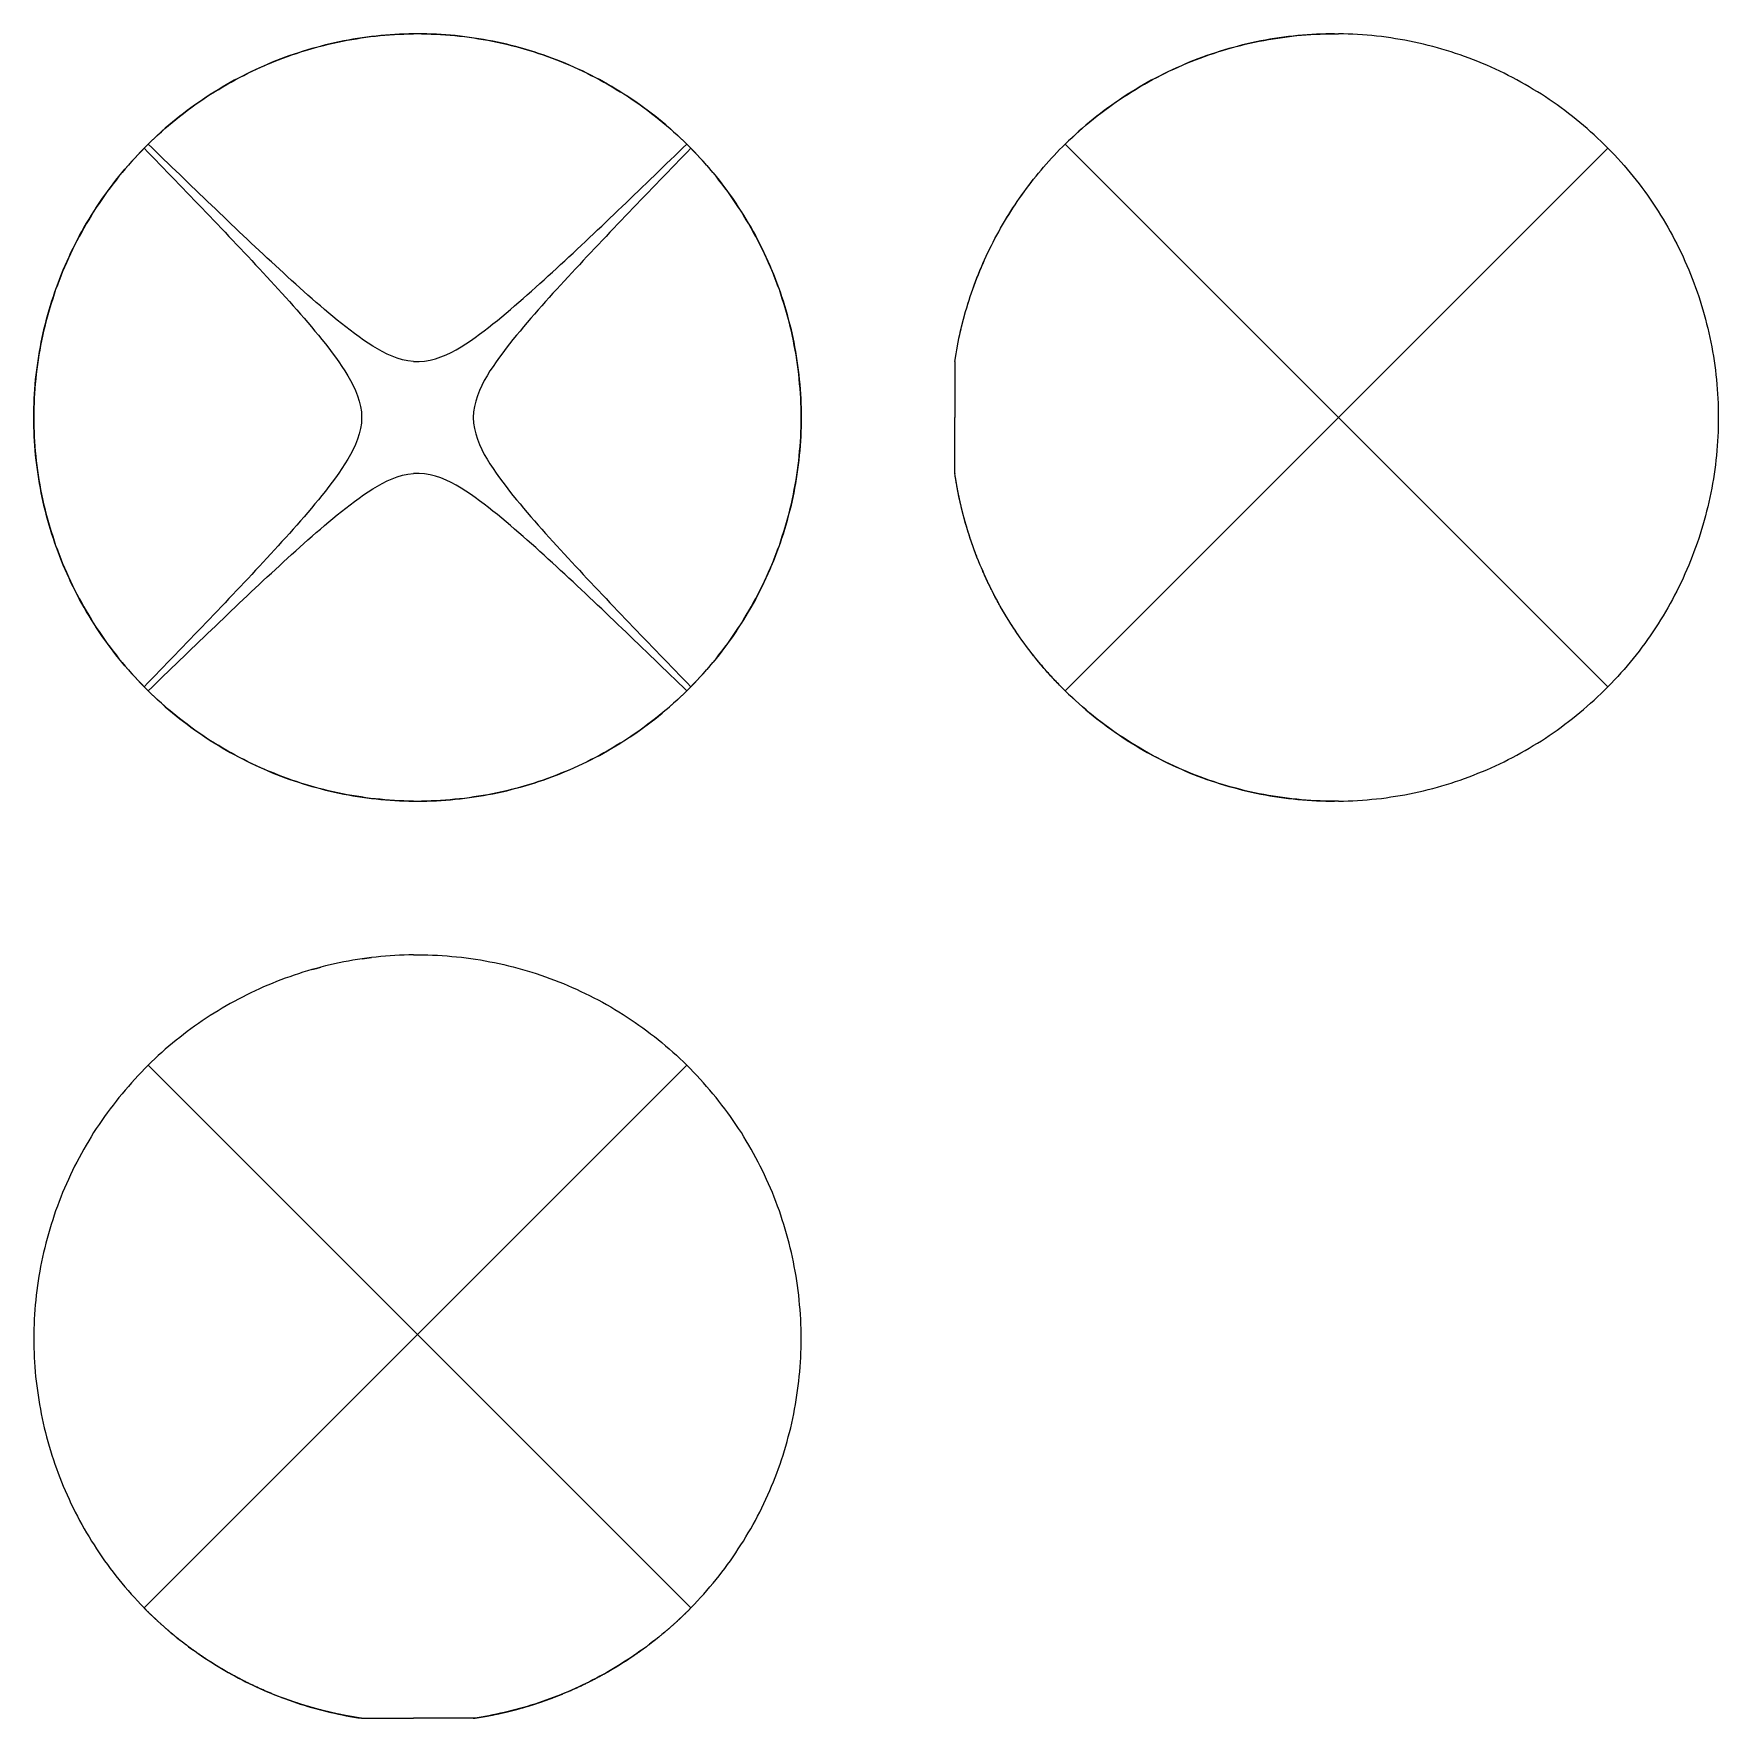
# Model space of a CAD drawing. Extents: x 0 to 3.26, y 0 to 3.26.
import ezdxf

# ---------------------------------------------------------------- set-up
doc = ezdxf.new("R2010")
doc.units = 0
doc.linetypes.add('HIDDEN', pattern=[0.07421, 0.049498, -0.024712])
for name, color, linetype in [('FRONT', 7, 'CONTINUOUS'), ('FRONT_HID', 7, 'HIDDEN'), ('LEFT', 7, 'CONTINUOUS'), ('LEFT_HID', 7, 'HIDDEN'), ('TOP', 7, 'CONTINUOUS'), ('TOP_HID', 7, 'HIDDEN')]:
    doc.layers.add(name, color=color, linetype=linetype)

msp = doc.modelspace()

# ---------------------------------------------------------------- linework, layer by layer
at = {"layer": 'FRONT'}
for p, q in [((0.529405, 3.226117), (0.520805, 3.223343)), ((0.538074, 3.228654), (0.529405, 3.226117)), ((0.546814, 3.230953), (0.538074, 3.228654)), ((0.555553, 3.233252), (0.546814, 3.230953)), ((0.564292, 3.235551), (0.555553, 3.233252)), ((0.573031, 3.23785), (0.564292, 3.235551)), ((0.581883, 3.239667), (0.573031, 3.23785)), ((0.590735, 3.241484), (0.581883, 3.239667)), ((0.599587, 3.243301), (0.590735, 3.241484)), ((0.608439, 3.245118), (0.599587, 3.243301)), ((0.617334, 3.246691), (0.608439, 3.245118)), ((0.626272, 3.248021), (0.617334, 3.246691)), ((0.63521, 3.24935), (0.626272, 3.248021)), ((0.644148, 3.250679), (0.63521, 3.24935)), ((0.653087, 3.252009), (0.644148, 3.250679)), ((0.662084, 3.252846), (0.653087, 3.252009)), ((0.671082, 3.253684), (0.662084, 3.252846)), ((0.680079, 3.254522), (0.671082, 3.253684)), ((0.689077, 3.25536), (0.680079, 3.254522)), ((0.698091, 3.25595), (0.689077, 3.25536)), ((0.707121, 3.256294), (0.698091, 3.25595)), ((0.716151, 3.256638), (0.707121, 3.256294)), ((0.725181, 3.256981), (0.716151, 3.256638)), ((0.734211, 3.257325), (0.725181, 3.256981)), ((0.742105, 3.257367), (0.734211, 3.257325)), ((0.751263, 3.257113), (0.742105, 3.257367)), ((0.760422, 3.256858), (0.751263, 3.257113)), ((0.76958, 3.256604), (0.760422, 3.256858)), ((0.778738, 3.256349), (0.76958, 3.256604)), ((0.787882, 3.255841), (0.778738, 3.256349)), ((0.797012, 3.255078), (0.787882, 3.255841)), ((0.806142, 3.254315), (0.797012, 3.255078)), ((0.815272, 3.253552), (0.806142, 3.254315)), ((0.824402, 3.25279), (0.815272, 3.253552)), ((0.833476, 3.251521), (0.824402, 3.25279)), ((0.842549, 3.250253), (0.833476, 3.251521)), ((0.851623, 3.248984), (0.842549, 3.250253)), ((0.860696, 3.247716), (0.851623, 3.248984)), ((0.869728, 3.246196), (0.860696, 3.247716)), ((0.878717, 3.244426), (0.869728, 3.246196)), ((0.887706, 3.242655), (0.878717, 3.244426)), ((0.896695, 3.240885), (0.887706, 3.242655)), ((0.905684, 3.239114), (0.896695, 3.240885)), ((0.914561, 3.236847), (0.905684, 3.239114)), ((0.923438, 3.23458), (0.914561, 3.236847)), ((0.932314, 3.232313), (0.923438, 3.23458)), ((0.941191, 3.230046), (0.932314, 3.232313)), ((0.949998, 3.227535), (0.941191, 3.230046)), ((0.958736, 3.224778), (0.949998, 3.227535)), ((0.444679, 3.194887), (0.436434, 3.191188)), ((0.452924, 3.198585), (0.444679, 3.194887)), ((0.461264, 3.202055), (0.452924, 3.198585)), ((0.469699, 3.205296), (0.461264, 3.202055)), ((0.478134, 3.208537), (0.469699, 3.205296)), ((0.486569, 3.211779), (0.478134, 3.208537)), ((0.495004, 3.21502), (0.486569, 3.211779)), ((0.503605, 3.217794), (0.495004, 3.21502)), ((0.512205, 3.220569), (0.503605, 3.217794)), ((0.520805, 3.223343), (0.512205, 3.220569)), ((0.967473, 3.222022), (0.958736, 3.224778)), ((0.97621, 3.219266), (0.967473, 3.222022)), ((0.984948, 3.216509), (0.97621, 3.219266)), ((0.993518, 3.213272), (0.984948, 3.216509)), ((1.002089, 3.210034), (0.993518, 3.213272)), ((1.01066, 3.206797), (1.002089, 3.210034)), ((1.019231, 3.20356), (1.01066, 3.206797)), ((1.027705, 3.200087), (1.019231, 3.20356)), ((1.036082, 3.196379), (1.027705, 3.200087)), ((1.04446, 3.19267), (1.036082, 3.196379)), ((1.052838, 3.188962), (1.04446, 3.19267)), ((0.379913, 3.162852), (0.372122, 3.158274)), ((0.387823, 3.167214), (0.379913, 3.162852)), ((0.395853, 3.171358), (0.387823, 3.167214)), ((0.403883, 3.175503), (0.395853, 3.171358)), ((0.411913, 3.179647), (0.403883, 3.175503)), ((0.419943, 3.183792), (0.411913, 3.179647)), ((0.428189, 3.18749), (0.419943, 3.183792)), ((0.436434, 3.191188), (0.428189, 3.18749)), ((1.061216, 3.185253), (1.052838, 3.188962)), ((1.069374, 3.181086), (1.061216, 3.185253)), ((1.077533, 3.176918), (1.069374, 3.181086)), ((1.085692, 3.17275), (1.077533, 3.176918)), ((1.093851, 3.168582), (1.085692, 3.17275)), ((1.101888, 3.164191), (1.093851, 3.168582)), ((1.109803, 3.159576), (1.101888, 3.164191)), ((0.326163, 3.129546), (0.318635, 3.124548)), ((0.333692, 3.134544), (0.326163, 3.129546)), ((0.34122, 3.139542), (0.333692, 3.134544)), ((0.348749, 3.14454), (0.34122, 3.139542)), ((0.35654, 3.149118), (0.348749, 3.14454)), ((0.364331, 3.153696), (0.35654, 3.149118)), ((0.372122, 3.158274), (0.364331, 3.153696)), ((1.117717, 3.154962), (1.109803, 3.159576)), ((1.125632, 3.150347), (1.117717, 3.154962)), ((1.133547, 3.145733), (1.125632, 3.150347)), ((1.141193, 3.140686), (1.133547, 3.145733)), ((1.14884, 3.135639), (1.141193, 3.140686)), ((1.156486, 3.130592), (1.14884, 3.135639)), ((1.164132, 3.125545), (1.156486, 3.130592)), ((0.282275, 3.097736), (0.275338, 3.091945)), ((0.289519, 3.103139), (0.282275, 3.097736)), ((0.296762, 3.108542), (0.289519, 3.103139)), ((0.304005, 3.113945), (0.296762, 3.108542)), ((0.311249, 3.119348), (0.304005, 3.113945)), ((0.318635, 3.124548), (0.311249, 3.119348)), ((1.171633, 3.12029), (1.164132, 3.125545)), ((1.178987, 3.114826), (1.171633, 3.12029)), ((1.186341, 3.109362), (1.178987, 3.114826)), ((1.193695, 3.103898), (1.186341, 3.109362)), ((1.20105, 3.098434), (1.193695, 3.103898)), ((1.208089, 3.092571), (1.20105, 3.098434)), ((0.241147, 3.06243), (0.234538, 3.056268)), ((0.247756, 3.068593), (0.241147, 3.06243)), ((0.254529, 3.07457), (0.247756, 3.068593)), ((0.261465, 3.080362), (0.254529, 3.07457)), ((0.268402, 3.086153), (0.261465, 3.080362)), ((0.275338, 3.091945), (0.268402, 3.086153)), ((1.215129, 3.086707), (1.208089, 3.092571)), ((1.222168, 3.080843), (1.215129, 3.086707)), ((1.229208, 3.074979), (1.222168, 3.080843)), ((1.236079, 3.068925), (1.229208, 3.074979)), ((1.242782, 3.062679), (1.236079, 3.068925)), ((1.249485, 3.056433), (1.242782, 3.062679)), ((0.20839, 3.030463), (0.201925, 3.023724)), ((0.214855, 3.037203), (0.20839, 3.030463)), ((0.22132, 3.043942), (0.214855, 3.037203)), ((0.227929, 3.050105), (0.22132, 3.043942)), ((0.228949, 3.03654), (0.22132, 3.043942)), ((0.234538, 3.056268), (0.227929, 3.050105)), ((0.236581, 3.02914), (0.228949, 3.03654)), ((1.24727, 3.028791), (1.255081, 3.036366)), ((1.256188, 3.050188), (1.249485, 3.056433)), ((1.255081, 3.036366), (1.262891, 3.043942)), ((1.262891, 3.043942), (1.256188, 3.050188)), ((1.269356, 3.037203), (1.262891, 3.043942)), ((1.27582, 3.030463), (1.269356, 3.037203)), ((1.282285, 3.023724), (1.27582, 3.030463)), ((0.183118, 3.002972), (0.177045, 2.995878)), ((0.189191, 3.010067), (0.183118, 3.002972)), ((0.19546, 3.016984), (0.189191, 3.010067)), ((0.201925, 3.023724), (0.19546, 3.016984)), ((0.244214, 3.021742), (0.236581, 3.02914)), ((0.251849, 3.014346), (0.244214, 3.021742)), ((0.259486, 3.006952), (0.251849, 3.014346)), ((0.267126, 2.999561), (0.259486, 3.006952)), ((0.274768, 2.992172), (0.267126, 2.999561)), ((1.20818, 2.990952), (1.216003, 2.998515)), ((1.216003, 2.998515), (1.223823, 3.00608)), ((1.223823, 3.00608), (1.231641, 3.013648)), ((1.231641, 3.013648), (1.239456, 3.021219)), ((1.239456, 3.021219), (1.24727, 3.028791)), ((1.28875, 3.016984), (1.282285, 3.023724)), ((1.295019, 3.010067), (1.28875, 3.016984)), ((1.301092, 3.002972), (1.295019, 3.010067)), ((1.307165, 2.995878), (1.301092, 3.002972)), ((0.153576, 2.966834), (0.147914, 2.959407)), ((0.159238, 2.974261), (0.153576, 2.966834)), ((0.164899, 2.981688), (0.159238, 2.974261)), ((0.170972, 2.988783), (0.164899, 2.981688)), ((0.177045, 2.995878), (0.170972, 2.988783)), ((0.282413, 2.984786), (0.274768, 2.992172)), ((0.290061, 2.977403), (0.282413, 2.984786)), ((0.297711, 2.970023), (0.290061, 2.977403)), ((0.305365, 2.962646), (0.297711, 2.970023)), ((1.176858, 2.960732), (1.184693, 2.968282)), ((1.184693, 2.968282), (1.192525, 2.975836)), ((1.192525, 2.975836), (1.200354, 2.983392)), ((1.200354, 2.983392), (1.20818, 2.990952)), ((1.313238, 2.988783), (1.307165, 2.995878)), ((1.319311, 2.981688), (1.313238, 2.988783)), ((1.324973, 2.974261), (1.319311, 2.981688)), ((1.330634, 2.966834), (1.324973, 2.974261)), ((1.336296, 2.959407), (1.330634, 2.966834)), ((0.131574, 2.936663), (0.126342, 2.928927)), ((0.136806, 2.944399), (0.131574, 2.936663)), ((0.142253, 2.95198), (0.136806, 2.944399)), ((0.147914, 2.959407), (0.142253, 2.95198)), ((0.313022, 2.955273), (0.305365, 2.962646)), ((0.320683, 2.947904), (0.313022, 2.955273)), ((0.328348, 2.940538), (0.320683, 2.947904)), ((0.336017, 2.933177), (0.328348, 2.940538)), ((0.34369, 2.92582), (0.336017, 2.933177)), ((1.145479, 2.930573), (1.15333, 2.938106)), ((1.15333, 2.938106), (1.161177, 2.945644)), ((1.161177, 2.945644), (1.169019, 2.953186)), ((1.169019, 2.953186), (1.176858, 2.960732)), ((1.341958, 2.95198), (1.336296, 2.959407)), ((1.347405, 2.944399), (1.341958, 2.95198)), ((1.352637, 2.936663), (1.347405, 2.944399)), ((1.357869, 2.928927), (1.352637, 2.936663)), ((0.111091, 2.905437), (0.106306, 2.897417)), ((0.115877, 2.913456), (0.111091, 2.905437)), ((0.121109, 2.921192), (0.115877, 2.913456)), ((0.126342, 2.928927), (0.121109, 2.921192)), ((0.351367, 2.918469), (0.34369, 2.92582)), ((0.35905, 2.911122), (0.351367, 2.918469)), ((0.366737, 2.90378), (0.35905, 2.911122)), ((0.374431, 2.896445), (0.366737, 2.90378)), ((1.106147, 2.892985), (1.114024, 2.900491)), ((1.114024, 2.900491), (1.121896, 2.908003)), ((1.121896, 2.908003), (1.129762, 2.915521)), ((1.129762, 2.915521), (1.137623, 2.923044)), ((1.137623, 2.923044), (1.145479, 2.930573)), ((1.363101, 2.921192), (1.357869, 2.928927)), ((1.368333, 2.913456), (1.363101, 2.921192)), ((1.373119, 2.905437), (1.368333, 2.913456)), ((1.377905, 2.897417), (1.373119, 2.905437)), ((0.092179, 2.87323), (0.087855, 2.864953)), ((0.096734, 2.881379), (0.092179, 2.87323)), ((0.10152, 2.889398), (0.096734, 2.881379)), ((0.106306, 2.897417), (0.10152, 2.889398)), ((0.38213, 2.889115), (0.374431, 2.896445)), ((0.389835, 2.881793), (0.38213, 2.889115)), ((0.397548, 2.874477), (0.389835, 2.881793)), ((0.405267, 2.867169), (0.397548, 2.874477)), ((0.412994, 2.859869), (0.405267, 2.867169)), ((1.074568, 2.863034), (1.082474, 2.87051)), ((1.082474, 2.87051), (1.090372, 2.877994)), ((1.090372, 2.877994), (1.098263, 2.885486)), ((1.098263, 2.885486), (1.106147, 2.892985)), ((1.382691, 2.889398), (1.377905, 2.897417)), ((1.387477, 2.881379), (1.382691, 2.889398)), ((1.392032, 2.87323), (1.387477, 2.881379)), ((1.396356, 2.864953), (1.392032, 2.87323)), ((0.074882, 2.84012), (0.071033, 2.831611)), ((0.079206, 2.848398), (0.074882, 2.84012)), ((0.08353, 2.856675), (0.079206, 2.848398)), ((0.087855, 2.864953), (0.08353, 2.856675)), ((0.420729, 2.852578), (0.412994, 2.859869)), ((0.428473, 2.845296), (0.420729, 2.852578)), ((0.436227, 2.838024), (0.428473, 2.845296)), ((0.44399, 2.830763), (0.436227, 2.838024)), ((1.042855, 2.833225), (1.050799, 2.840661)), ((1.050799, 2.840661), (1.058731, 2.848109)), ((1.058731, 2.848109), (1.066654, 2.855566)), ((1.066654, 2.855566), (1.074568, 2.863034)), ((1.40068, 2.856675), (1.396356, 2.864953)), ((1.405005, 2.848398), (1.40068, 2.856675)), ((1.409329, 2.84012), (1.405005, 2.848398)), ((1.413177, 2.831611), (1.409329, 2.84012)), ((0.059487, 2.806084), (0.055882, 2.797473)), ((0.063336, 2.814593), (0.059487, 2.806084)), ((0.067184, 2.823102), (0.063336, 2.814593)), ((0.071033, 2.831611), (0.067184, 2.823102)), ((0.451765, 2.823513), (0.44399, 2.830763)), ((0.459551, 2.816276), (0.451765, 2.823513)), ((0.467349, 2.809053), (0.459551, 2.816276)), ((0.475162, 2.801844), (0.467349, 2.809053)), ((0.482989, 2.794652), (0.475162, 2.801844)), ((1.002955, 2.796242), (1.010963, 2.803608)), ((1.010963, 2.803608), (1.018956, 2.810991)), ((1.018956, 2.810991), (1.026935, 2.818389)), ((1.026935, 2.818389), (1.034901, 2.8258)), ((1.034901, 2.8258), (1.042855, 2.833225)), ((1.417026, 2.823102), (1.413177, 2.831611)), ((1.420875, 2.814593), (1.417026, 2.823102)), ((1.424724, 2.806084), (1.420875, 2.814593)), ((1.428329, 2.797473), (1.424724, 2.806084)), ((0.045799, 2.771334), (0.042438, 2.762621)), ((0.04916, 2.780047), (0.045799, 2.771334)), ((0.052521, 2.78876), (0.04916, 2.780047)), ((0.055882, 2.797473), (0.052521, 2.78876)), ((0.490832, 2.787477), (0.482989, 2.794652)), ((0.498693, 2.780321), (0.490832, 2.787477)), ((0.506573, 2.773186), (0.498693, 2.780321)), ((0.514473, 2.766074), (0.506573, 2.773186)), ((0.970741, 2.766975), (0.978825, 2.774258)), ((0.978825, 2.774258), (0.986887, 2.781565)), ((0.986887, 2.781565), (0.99493, 2.788894)), ((0.99493, 2.788894), (1.002955, 2.796242)), ((1.431689, 2.78876), (1.428329, 2.797473)), ((1.43505, 2.780047), (1.431689, 2.78876)), ((1.438411, 2.771334), (1.43505, 2.780047)), ((1.441772, 2.762621), (1.438411, 2.771334)), ((0.036714, 2.744842), (0.033851, 2.735952)), ((0.039576, 2.753731), (0.036714, 2.744842)), ((0.042438, 2.762621), (0.039576, 2.753731)), ((0.522396, 2.758987), (0.514473, 2.766074)), ((0.530344, 2.751928), (0.522396, 2.758987)), ((0.538319, 2.7449), (0.530344, 2.751928)), ((0.546324, 2.737906), (0.538319, 2.7449)), ((0.554362, 2.73095), (0.546324, 2.737906)), ((0.92992, 2.731012), (0.938147, 2.738133)), ((0.938147, 2.738133), (0.94634, 2.745293)), ((0.94634, 2.745293), (0.954501, 2.75249)), ((0.954501, 2.75249), (0.962634, 2.759718)), ((0.962634, 2.759718), (0.970741, 2.766975)), ((1.444635, 2.753731), (1.441772, 2.762621)), ((1.447497, 2.744842), (1.444635, 2.753731)), ((1.450359, 2.735952), (1.447497, 2.744842)), ((0.026026, 2.709062), (0.023672, 2.700025)), ((0.028381, 2.718099), (0.026026, 2.709062)), ((0.030989, 2.727063), (0.028381, 2.718099)), ((0.033851, 2.735952), (0.030989, 2.727063)), ((0.562437, 2.724037), (0.554362, 2.73095)), ((0.570553, 2.717172), (0.562437, 2.724037)), ((0.578715, 2.710362), (0.570553, 2.717172)), ((0.586928, 2.703613), (0.578715, 2.710362)), ((0.896578, 2.703039), (0.904989, 2.709942)), ((0.904989, 2.709942), (0.913346, 2.716911)), ((0.913346, 2.716911), (0.921654, 2.723936)), ((0.921654, 2.723936), (0.92992, 2.731012)), ((1.453221, 2.727063), (1.450359, 2.735952)), ((1.45583, 2.718099), (1.453221, 2.727063)), ((1.458184, 2.709062), (1.45583, 2.718099)), ((1.460539, 2.700025), (1.458184, 2.709062)), ((0.017124, 2.672794), (0.015284, 2.663638)), ((0.018963, 2.68195), (0.017124, 2.672794)), ((0.021317, 2.690988), (0.018963, 2.68195)), ((0.023672, 2.700025), (0.021317, 2.690988)), ((0.595198, 2.696935), (0.586928, 2.703613)), ((0.603533, 2.690337), (0.595198, 2.696935)), ((0.61194, 2.683833), (0.603533, 2.690337)), ((0.620431, 2.677438), (0.61194, 2.683833)), ((0.629017, 2.67117), (0.620431, 2.677438)), ((0.637709, 2.665052), (0.629017, 2.67117)), ((0.853434, 2.669912), (0.862242, 2.6763)), ((0.862242, 2.6763), (0.870949, 2.682826)), ((0.870949, 2.682826), (0.879567, 2.689469)), ((0.879567, 2.689469), (0.888107, 2.696211)), ((0.888107, 2.696211), (0.896578, 2.703039)), ((1.462893, 2.690988), (1.460539, 2.700025)), ((1.465248, 2.68195), (1.462893, 2.690988)), ((1.467087, 2.672794), (1.465248, 2.68195)), ((1.468926, 2.663638), (1.467087, 2.672794)), ((0.011606, 2.645326), (0.010028, 2.636126)), ((0.013445, 2.654482), (0.011606, 2.645326)), ((0.015284, 2.663638), (0.013445, 2.654482)), ((0.646525, 2.659113), (0.637709, 2.665052)), ((0.655481, 2.653388), (0.646525, 2.659113)), ((0.664597, 2.647921), (0.655481, 2.653388)), ((0.673895, 2.642769), (0.664597, 2.647921)), ((0.683395, 2.638003), (0.673895, 2.642769)), ((0.797486, 2.636462), (0.807285, 2.641191)), ((0.807285, 2.641191), (0.816864, 2.646351)), ((0.816864, 2.646351), (0.826246, 2.65186)), ((0.826246, 2.65186), (0.835454, 2.657656)), ((0.835454, 2.657656), (0.844511, 2.663687)), ((0.844511, 2.663687), (0.853434, 2.669912)), ((1.470765, 2.654482), (1.468926, 2.663638)), ((1.472604, 2.645326), (1.470765, 2.654482)), ((1.474183, 2.636126), (1.472604, 2.645326)), ((0.006074, 2.608389), (0.004756, 2.599144)), ((0.007392, 2.617635), (0.006074, 2.608389)), ((0.00871, 2.62688), (0.007392, 2.617635)), ((0.010028, 2.636126), (0.00871, 2.62688)), ((0.693117, 2.633708), (0.683395, 2.638003)), ((0.703074, 2.629989), (0.693117, 2.633708)), ((0.713263, 2.626967), (0.703074, 2.629989)), ((0.72366, 2.624769), (0.713263, 2.626967)), ((0.734211, 2.623506), (0.72366, 2.624769)), ((0.734211, 2.623506), (0.745084, 2.623261)), ((0.745084, 2.623261), (0.755929, 2.624093)), ((0.755929, 2.624093), (0.766647, 2.625946)), ((0.766647, 2.625946), (0.777167, 2.628714)), ((0.777167, 2.628714), (0.78745, 2.632263)), ((0.78745, 2.632263), (0.797486, 2.636462)), ((1.475501, 2.62688), (1.474183, 2.636126)), ((1.476819, 2.617635), (1.475501, 2.62688)), ((1.478137, 2.608389), (1.476819, 2.617635)), ((1.479455, 2.599144), (1.478137, 2.608389)), ((0.003171, 2.580533), (0.002379, 2.571228)), ((0.003963, 2.589838), (0.003171, 2.580533)), ((0.004756, 2.599144), (0.003963, 2.589838)), ((1.480247, 2.589838), (1.479455, 2.599144)), ((1.481039, 2.580533), (1.480247, 2.589838)), ((1.481832, 2.571228), (1.481039, 2.580533)), ((0.000793, 2.543267), (0.000529, 2.533932)), ((0.001058, 2.552603), (0.000793, 2.543267)), ((0.001586, 2.561923), (0.001058, 2.552603)), ((0.002379, 2.571228), (0.001586, 2.561923)), ((1.482624, 2.561923), (1.481832, 2.571228)), ((1.483153, 2.552603), (1.482624, 2.561923)), ((1.483417, 2.543267), (1.483153, 2.552603)), ((1.483682, 2.533932), (1.483417, 2.543267)), ((0.000264, 2.524597), (0, 2.515262)), ((0, 2.515262), (0.000264, 2.505927)), ((0.000529, 2.533932), (0.000264, 2.524597)), ((1.483946, 2.524597), (1.483682, 2.533932)), ((1.484211, 2.515262), (1.483946, 2.524597)), ((1.483946, 2.505927), (1.484211, 2.515262)), ((0.000264, 2.505927), (0.000529, 2.496591)), ((0.000529, 2.496591), (0.000793, 2.487256)), ((0.000793, 2.487256), (0.001058, 2.477921)), ((0.001058, 2.477921), (0.001586, 2.468601)), ((1.482624, 2.468601), (1.483153, 2.477921)), ((1.483153, 2.477921), (1.483417, 2.487256)), ((1.483417, 2.487256), (1.483682, 2.496591)), ((1.483682, 2.496591), (1.483946, 2.505927)), ((0.001586, 2.468601), (0.002379, 2.459296)), ((0.002379, 2.459296), (0.003171, 2.44999)), ((0.003171, 2.44999), (0.003963, 2.440685)), ((1.480247, 2.440685), (1.481039, 2.44999)), ((1.481039, 2.44999), (1.481832, 2.459296)), ((1.481832, 2.459296), (1.482624, 2.468601)), ((0.003963, 2.440685), (0.004756, 2.43138)), ((0.004756, 2.43138), (0.006074, 2.422135)), ((0.006074, 2.422135), (0.007392, 2.412889)), ((0.007392, 2.412889), (0.00871, 2.403644)), ((1.475501, 2.403644), (1.476819, 2.412889)), ((1.476819, 2.412889), (1.478137, 2.422135)), ((1.478137, 2.422135), (1.479455, 2.43138)), ((1.479455, 2.43138), (1.480247, 2.440685)), ((0.00871, 2.403644), (0.010028, 2.394398)), ((0.010028, 2.394398), (0.011606, 2.385197)), ((0.011606, 2.385197), (0.013445, 2.376041)), ((0.655481, 2.377136), (0.664597, 2.382603)), ((0.664597, 2.382603), (0.673895, 2.387754)), ((0.673895, 2.387754), (0.683395, 2.392521)), ((0.683395, 2.392521), (0.693117, 2.396816)), ((0.693117, 2.396816), (0.703074, 2.400535)), ((0.703074, 2.400535), (0.713263, 2.403556)), ((0.713263, 2.403556), (0.72366, 2.405755)), ((0.72366, 2.405755), (0.734211, 2.407018)), ((0.745084, 2.407262), (0.734211, 2.407018)), ((0.755929, 2.406431), (0.745084, 2.407262)), ((0.766647, 2.404578), (0.755929, 2.406431)), ((0.777167, 2.40181), (0.766647, 2.404578)), ((0.78745, 2.39826), (0.777167, 2.40181)), ((0.797486, 2.394062), (0.78745, 2.39826)), ((0.807285, 2.389333), (0.797486, 2.394062)), ((0.816863, 2.384173), (0.807285, 2.389333)), ((0.826246, 2.378663), (0.816863, 2.384173)), ((0.835454, 2.372868), (0.826246, 2.378663)), ((1.470765, 2.376041), (1.472604, 2.385197)), ((1.472604, 2.385197), (1.474183, 2.394398)), ((1.474183, 2.394398), (1.475501, 2.403644)), ((0.013445, 2.376041), (0.015284, 2.366885)), ((0.015284, 2.366885), (0.017124, 2.357729)), ((0.017124, 2.357729), (0.018963, 2.348573)), ((0.018963, 2.348573), (0.021317, 2.339536)), ((0.603533, 2.340186), (0.61194, 2.34669)), ((0.61194, 2.34669), (0.620431, 2.353086)), ((0.620431, 2.353086), (0.629017, 2.359354)), ((0.629017, 2.359354), (0.637709, 2.365472)), ((0.637709, 2.365472), (0.646525, 2.371411)), ((0.646525, 2.371411), (0.655481, 2.377136)), ((0.844511, 2.366837), (0.835454, 2.372868)), ((0.853434, 2.360612), (0.844511, 2.366837)), ((0.862242, 2.354223), (0.853434, 2.360612)), ((0.870949, 2.347697), (0.862242, 2.354223)), ((0.879567, 2.341055), (0.870949, 2.347697)), ((1.462893, 2.339536), (1.465248, 2.348573)), ((1.465248, 2.348573), (1.467087, 2.357729)), ((1.467087, 2.357729), (1.468926, 2.366885)), ((1.468926, 2.366885), (1.470765, 2.376041)), ((0.021317, 2.339536), (0.023672, 2.330499)), ((0.023672, 2.330499), (0.026026, 2.321462)), ((0.026026, 2.321462), (0.028381, 2.312424)), ((0.562437, 2.306486), (0.570553, 2.313351)), ((0.570553, 2.313351), (0.578715, 2.320162)), ((0.578715, 2.320162), (0.586928, 2.326911)), ((0.586928, 2.326911), (0.595198, 2.333589)), ((0.595198, 2.333589), (0.603533, 2.340186)), ((0.888107, 2.334313), (0.879567, 2.341055)), ((0.896578, 2.327484), (0.888107, 2.334313)), ((0.904989, 2.320581), (0.896578, 2.327484)), ((0.913346, 2.313613), (0.904989, 2.320581)), ((0.921654, 2.306588), (0.913346, 2.313613)), ((1.45583, 2.312424), (1.458184, 2.321462)), ((1.458184, 2.321462), (1.460539, 2.330499)), ((1.460539, 2.330499), (1.462893, 2.339536)), ((0.028381, 2.312424), (0.030989, 2.303461)), ((0.030989, 2.303461), (0.033851, 2.294571)), ((0.033851, 2.294571), (0.036714, 2.285682)), ((0.036714, 2.285682), (0.039576, 2.276793)), ((0.530344, 2.278595), (0.538319, 2.285624)), ((0.538319, 2.285624), (0.546324, 2.292618)), ((0.546324, 2.292618), (0.554362, 2.299573)), ((0.554362, 2.299573), (0.562437, 2.306486)), ((0.92992, 2.299512), (0.921654, 2.306588)), ((0.938147, 2.292391), (0.92992, 2.299512)), ((0.94634, 2.28523), (0.938147, 2.292391)), ((0.954501, 2.278034), (0.94634, 2.28523)), ((1.444635, 2.276793), (1.447497, 2.285682)), ((1.447497, 2.285682), (1.450359, 2.294571)), ((1.450359, 2.294571), (1.453221, 2.303461)), ((1.453221, 2.303461), (1.45583, 2.312424)), ((0.039576, 2.276793), (0.042438, 2.267903)), ((0.042438, 2.267903), (0.045799, 2.25919)), ((0.045799, 2.25919), (0.04916, 2.250477)), ((0.04916, 2.250477), (0.052521, 2.241763)), ((0.490832, 2.243047), (0.498693, 2.250203)), ((0.498693, 2.250203), (0.506573, 2.257338)), ((0.506573, 2.257338), (0.514473, 2.26445)), ((0.514473, 2.26445), (0.522396, 2.271536)), ((0.522396, 2.271536), (0.530344, 2.278595)), ((0.962634, 2.270806), (0.954501, 2.278034)), ((0.970741, 2.263549), (0.962634, 2.270806)), ((0.978825, 2.256265), (0.970741, 2.263549)), ((0.986887, 2.248958), (0.978825, 2.256265)), ((0.99493, 2.24163), (0.986887, 2.248958)), ((1.431689, 2.241763), (1.43505, 2.250477)), ((1.43505, 2.250477), (1.438411, 2.25919)), ((1.438411, 2.25919), (1.441772, 2.267903)), ((1.441772, 2.267903), (1.444635, 2.276793)), ((0.052521, 2.241763), (0.055882, 2.23305)), ((0.055882, 2.23305), (0.059487, 2.224439)), ((0.059487, 2.224439), (0.063336, 2.21593)), ((0.063336, 2.21593), (0.067184, 2.207421)), ((0.459551, 2.214247), (0.467349, 2.221471)), ((0.467349, 2.221471), (0.475162, 2.228679)), ((0.475162, 2.228679), (0.482989, 2.235872)), ((0.482989, 2.235872), (0.490832, 2.243047)), ((1.002955, 2.234282), (0.99493, 2.24163)), ((1.010963, 2.226915), (1.002955, 2.234282)), ((1.018956, 2.219533), (1.010963, 2.226915)), ((1.026935, 2.212135), (1.018956, 2.219533)), ((1.417026, 2.207421), (1.420875, 2.21593)), ((1.420875, 2.21593), (1.424724, 2.224439)), ((1.424724, 2.224439), (1.428329, 2.23305)), ((1.428329, 2.23305), (1.431689, 2.241763)), ((0.067184, 2.207421), (0.071033, 2.198912)), ((0.071033, 2.198912), (0.074882, 2.190403)), ((0.074882, 2.190403), (0.079206, 2.182126)), ((0.420729, 2.177946), (0.428473, 2.185228)), ((0.428473, 2.185228), (0.436227, 2.1925)), ((0.436227, 2.1925), (0.44399, 2.199761)), ((0.44399, 2.199761), (0.451765, 2.207011)), ((0.451765, 2.207011), (0.459551, 2.214247)), ((1.034901, 2.204723), (1.026935, 2.212135)), ((1.042855, 2.197299), (1.034901, 2.204723)), ((1.050799, 2.189862), (1.042855, 2.197299)), ((1.058731, 2.182415), (1.050799, 2.189862)), ((1.405005, 2.182126), (1.409329, 2.190403)), ((1.409329, 2.190403), (1.413177, 2.198912)), ((1.413177, 2.198912), (1.417026, 2.207421)), ((0.079206, 2.182126), (0.08353, 2.173848)), ((0.08353, 2.173848), (0.087855, 2.165571)), ((0.087855, 2.165571), (0.092179, 2.157294)), ((0.092179, 2.157294), (0.096734, 2.149145)), ((0.389835, 2.148731), (0.397548, 2.156047)), ((0.397548, 2.156047), (0.405267, 2.163355)), ((0.405267, 2.163355), (0.412994, 2.170655)), ((0.412994, 2.170655), (0.420729, 2.177946)), ((1.066654, 2.174957), (1.058731, 2.182415)), ((1.074568, 2.16749), (1.066654, 2.174957)), ((1.082474, 2.160014), (1.074568, 2.16749)), ((1.090372, 2.15253), (1.082474, 2.160014)), ((1.098263, 2.145038), (1.090372, 2.15253)), ((1.387477, 2.149145), (1.392032, 2.157294)), ((1.392032, 2.157294), (1.396356, 2.165571)), ((1.396356, 2.165571), (1.40068, 2.173848)), ((1.40068, 2.173848), (1.405005, 2.182126)), ((0.096734, 2.149145), (0.10152, 2.141126)), ((0.10152, 2.141126), (0.106306, 2.133106)), ((0.106306, 2.133106), (0.111091, 2.125087)), ((0.111091, 2.125087), (0.115877, 2.117067)), ((0.351367, 2.112055), (0.35905, 2.119402)), ((0.35905, 2.119402), (0.366737, 2.126743)), ((0.366737, 2.126743), (0.374431, 2.134079)), ((0.374431, 2.134079), (0.38213, 2.141408)), ((0.38213, 2.141408), (0.389835, 2.148731)), ((1.106147, 2.137539), (1.098263, 2.145038)), ((1.114024, 2.130033), (1.106147, 2.137539)), ((1.121896, 2.122521), (1.114024, 2.130033)), ((1.129762, 2.115003), (1.121896, 2.122521)), ((1.368333, 2.117067), (1.373119, 2.125087)), ((1.373119, 2.125087), (1.377905, 2.133106)), ((1.377905, 2.133106), (1.382691, 2.141126)), ((1.382691, 2.141126), (1.387477, 2.149145)), ((0.115877, 2.117067), (0.121109, 2.109332)), ((0.121109, 2.109332), (0.126342, 2.101596)), ((0.126342, 2.101596), (0.131574, 2.093861)), ((0.131574, 2.093861), (0.136806, 2.086125)), ((0.136806, 2.086125), (0.142253, 2.078544)), ((0.320683, 2.08262), (0.328348, 2.089985)), ((0.328348, 2.089985), (0.336016, 2.097347)), ((0.336016, 2.097347), (0.34369, 2.104703)), ((0.34369, 2.104703), (0.351367, 2.112055)), ((1.137623, 2.10748), (1.129762, 2.115003)), ((1.145479, 2.099951), (1.137623, 2.10748)), ((1.15333, 2.092418), (1.145479, 2.099951)), ((1.161177, 2.08488), (1.15333, 2.092418)), ((1.169019, 2.077338), (1.161177, 2.08488)), ((1.341958, 2.078544), (1.347405, 2.086125)), ((1.347405, 2.086125), (1.352637, 2.093861)), ((1.352637, 2.093861), (1.357869, 2.101596)), ((1.357869, 2.101596), (1.363101, 2.109332)), ((1.363101, 2.109332), (1.368333, 2.117067)), ((0.142253, 2.078544), (0.147914, 2.071117)), ((0.147914, 2.071117), (0.153576, 2.063689)), ((0.153576, 2.063689), (0.159238, 2.056262)), ((0.159238, 2.056262), (0.164899, 2.048835)), ((0.282413, 2.045737), (0.290061, 2.05312)), ((0.290061, 2.05312), (0.297711, 2.060501)), ((0.297711, 2.060501), (0.305365, 2.067877)), ((0.305365, 2.067877), (0.313022, 2.07525)), ((0.313022, 2.07525), (0.320683, 2.08262)), ((1.176858, 2.069791), (1.169019, 2.077338)), ((1.184693, 2.062242), (1.176858, 2.069791)), ((1.192525, 2.054688), (1.184693, 2.062242)), ((1.200354, 2.047131), (1.192525, 2.054688)), ((1.319311, 2.048835), (1.324973, 2.056262)), ((1.324973, 2.056262), (1.330634, 2.063689)), ((1.330634, 2.063689), (1.336296, 2.071117)), ((1.336296, 2.071117), (1.341958, 2.078544)), ((0.164899, 2.048835), (0.170972, 2.041741)), ((0.170972, 2.041741), (0.177045, 2.034646)), ((0.177045, 2.034646), (0.183118, 2.027551)), ((0.183118, 2.027551), (0.189191, 2.020457)), ((0.189191, 2.020457), (0.19546, 2.01354)), ((0.251849, 2.016177), (0.259486, 2.023571)), ((0.259486, 2.023571), (0.267126, 2.030963)), ((0.267126, 2.030963), (0.274768, 2.038351)), ((0.274768, 2.038351), (0.282413, 2.045737)), ((1.20818, 2.039572), (1.200354, 2.047131)), ((1.216003, 2.032009), (1.20818, 2.039572)), ((1.223823, 2.024443), (1.216003, 2.032009)), ((1.231641, 2.016875), (1.223823, 2.024443)), ((1.28875, 2.01354), (1.295019, 2.020457)), ((1.295019, 2.020457), (1.301092, 2.027551)), ((1.301092, 2.027551), (1.307165, 2.034646)), ((1.307165, 2.034646), (1.313238, 2.041741)), ((1.313238, 2.041741), (1.319311, 2.048835)), ((0.19546, 2.01354), (0.201925, 2.0068)), ((0.201925, 2.0068), (0.20839, 2.000061)), ((0.20839, 2.000061), (0.214855, 1.993321)), ((0.214855, 1.993321), (0.22132, 1.986582)), ((0.22132, 1.986582), (0.228949, 1.993983)), ((0.228949, 1.993983), (0.236581, 2.001383)), ((0.236581, 2.001383), (0.244214, 2.008781)), ((0.244214, 2.008781), (0.251849, 2.016177)), ((1.239456, 2.009305), (1.231641, 2.016875)), ((1.24727, 2.001733), (1.239456, 2.009305)), ((1.255081, 1.994158), (1.24727, 2.001733)), ((1.262891, 1.986582), (1.255081, 1.994158)), ((1.262891, 1.986582), (1.269356, 1.993321)), ((1.269356, 1.993321), (1.27582, 2.000061)), ((1.27582, 2.000061), (1.282285, 2.0068)), ((1.282285, 2.0068), (1.28875, 2.01354)), ((0.22132, 1.986582), (0.227929, 1.980419)), ((0.227929, 1.980419), (0.234538, 1.974256)), ((0.234538, 1.974256), (0.241147, 1.968093)), ((0.241147, 1.968093), (0.247756, 1.961931)), ((0.247756, 1.961931), (0.254529, 1.955953)), ((0.254529, 1.955953), (0.261465, 1.950162)), ((1.222168, 1.949681), (1.229208, 1.955544)), ((1.229208, 1.955544), (1.236079, 1.961599)), ((1.236079, 1.961599), (1.242782, 1.967845)), ((1.242782, 1.967845), (1.249485, 1.97409)), ((1.249485, 1.97409), (1.256188, 1.980336)), ((1.256188, 1.980336), (1.262891, 1.986582)), ((0.261465, 1.950162), (0.268402, 1.94437)), ((0.268402, 1.94437), (0.275338, 1.938579)), ((0.275338, 1.938579), (0.282275, 1.932787)), ((0.282275, 1.932787), (0.289519, 1.927385)), ((0.289519, 1.927385), (0.296762, 1.921982)), ((0.296762, 1.921982), (0.304005, 1.916579)), ((1.186341, 1.921162), (1.193695, 1.926625)), ((1.193695, 1.926625), (1.20105, 1.932089)), ((1.20105, 1.932089), (1.208089, 1.937953)), ((1.208089, 1.937953), (1.215129, 1.943817)), ((1.215129, 1.943817), (1.222168, 1.949681)), ((0.304005, 1.916579), (0.311249, 1.911176)), ((0.311249, 1.911176), (0.318635, 1.905976)), ((0.318635, 1.905976), (0.326163, 1.900978)), ((0.326163, 1.900978), (0.333692, 1.89598)), ((0.333692, 1.89598), (0.34122, 1.890982)), ((0.34122, 1.890982), (0.348749, 1.885984)), ((1.133547, 1.884791), (1.141193, 1.889838)), ((1.141193, 1.889838), (1.14884, 1.894885)), ((1.14884, 1.894885), (1.156486, 1.899932)), ((1.156486, 1.899932), (1.164132, 1.904979)), ((1.164132, 1.904979), (1.171633, 1.910234)), ((1.171633, 1.910234), (1.178987, 1.915698)), ((1.178987, 1.915698), (1.186341, 1.921162)), ((0.348749, 1.885984), (0.35654, 1.881406)), ((0.35654, 1.881406), (0.364331, 1.876828)), ((0.364331, 1.876828), (0.372122, 1.872249)), ((0.372122, 1.872249), (0.379913, 1.867671)), ((0.379913, 1.867671), (0.387823, 1.86331)), ((0.387823, 1.86331), (0.395853, 1.859166)), ((0.395853, 1.859166), (0.403883, 1.855021)), ((1.077533, 1.853606), (1.085692, 1.857774)), ((1.085692, 1.857774), (1.093851, 1.861942)), ((1.093851, 1.861942), (1.101888, 1.866333)), ((1.101888, 1.866333), (1.109803, 1.870947)), ((1.109803, 1.870947), (1.117717, 1.875562)), ((1.117717, 1.875562), (1.125632, 1.880176)), ((1.125632, 1.880176), (1.133547, 1.884791)), ((0.403883, 1.855021), (0.411913, 1.850877)), ((0.411913, 1.850877), (0.419943, 1.846732)), ((0.419943, 1.846732), (0.428189, 1.843034)), ((0.428189, 1.843034), (0.436434, 1.839335)), ((0.436434, 1.839335), (0.444679, 1.835637)), ((0.444679, 1.835637), (0.452924, 1.831938)), ((0.452924, 1.831938), (0.461264, 1.828469)), ((0.461264, 1.828469), (0.469699, 1.825227)), ((0.469699, 1.825227), (0.478134, 1.821986)), ((1.01066, 1.823727), (1.019231, 1.826964)), ((1.019231, 1.826964), (1.027705, 1.830437)), ((1.027705, 1.830437), (1.036082, 1.834145)), ((1.036082, 1.834145), (1.04446, 1.837854)), ((1.04446, 1.837854), (1.052838, 1.841562)), ((1.052838, 1.841562), (1.061216, 1.84527)), ((1.061216, 1.84527), (1.069374, 1.849438)), ((1.069374, 1.849438), (1.077533, 1.853606)), ((0.478134, 1.821986), (0.486569, 1.818745)), ((0.486569, 1.818745), (0.495004, 1.815504)), ((0.495004, 1.815504), (0.503605, 1.812729)), ((0.503605, 1.812729), (0.512205, 1.809955)), ((0.512205, 1.809955), (0.520805, 1.807181)), ((0.520805, 1.807181), (0.529405, 1.804406)), ((0.529405, 1.804406), (0.538074, 1.80187)), ((0.538074, 1.80187), (0.546814, 1.799571)), ((0.546814, 1.799571), (0.555553, 1.797272)), ((0.555553, 1.797272), (0.564292, 1.794972)), ((0.564292, 1.794972), (0.573031, 1.792673)), ((0.573031, 1.792673), (0.581883, 1.790856)), ((0.905684, 1.791409), (0.914561, 1.793676)), ((0.914561, 1.793676), (0.923438, 1.795943)), ((0.923438, 1.795943), (0.932314, 1.79821)), ((0.932314, 1.79821), (0.941191, 1.800477)), ((0.941191, 1.800477), (0.949998, 1.802989)), ((0.949998, 1.802989), (0.958736, 1.805745)), ((0.958736, 1.805745), (0.967473, 1.808502)), ((0.967473, 1.808502), (0.97621, 1.811258)), ((0.97621, 1.811258), (0.984948, 1.814015)), ((0.984948, 1.814015), (0.993518, 1.817252)), ((0.993518, 1.817252), (1.002089, 1.820489)), ((1.002089, 1.820489), (1.01066, 1.823727)), ((0.581883, 1.790856), (0.590735, 1.789039)), ((0.590735, 1.789039), (0.599587, 1.787223)), ((0.599587, 1.787223), (0.608439, 1.785406)), ((0.608439, 1.785406), (0.617334, 1.783832)), ((0.617334, 1.783832), (0.626272, 1.782503)), ((0.626272, 1.782503), (0.63521, 1.781174)), ((0.63521, 1.781174), (0.644148, 1.779844)), ((0.644148, 1.779844), (0.653087, 1.778515)), ((0.653087, 1.778515), (0.662084, 1.777677)), ((0.662084, 1.777677), (0.671082, 1.776839)), ((0.671082, 1.776839), (0.680079, 1.776002)), ((0.680079, 1.776002), (0.689077, 1.775164)), ((0.689077, 1.775164), (0.698091, 1.774573)), ((0.698091, 1.774573), (0.707121, 1.77423)), ((0.707121, 1.77423), (0.716151, 1.773886)), ((0.716151, 1.773886), (0.725181, 1.773542)), ((0.725181, 1.773542), (0.734211, 1.773199)), ((0.734211, 1.773199), (0.742105, 1.773157)), ((0.742105, 1.773157), (0.751263, 1.773411)), ((0.751263, 1.773411), (0.760422, 1.773666)), ((0.760422, 1.773666), (0.76958, 1.77392)), ((0.76958, 1.77392), (0.778738, 1.774175)), ((0.778738, 1.774175), (0.787882, 1.774683)), ((0.787882, 1.774683), (0.797012, 1.775446)), ((0.797012, 1.775446), (0.806142, 1.776209)), ((0.806142, 1.776209), (0.815272, 1.776971)), ((0.815272, 1.776971), (0.824402, 1.777734)), ((0.824402, 1.777734), (0.833476, 1.779002)), ((0.833476, 1.779002), (0.842549, 1.780271)), ((0.842549, 1.780271), (0.851623, 1.78154)), ((0.851623, 1.78154), (0.860696, 1.782808)), ((0.860696, 1.782808), (0.869728, 1.784328)), ((0.869728, 1.784328), (0.878717, 1.786098)), ((0.878717, 1.786098), (0.887706, 1.787869)), ((0.887706, 1.787869), (0.896695, 1.789639)), ((0.896695, 1.789639), (0.905684, 1.791409))]:
    msp.add_line(p, q, dxfattribs=at)
at = {"layer": 'FRONT_HID', "linetype": 'HIDDEN'}
for p, q in [((0.516753, 3.222054), (0.525505, 3.224934)), ((0.525505, 3.224934), (0.53433, 3.227568)), ((0.53433, 3.227568), (0.543229, 3.229955)), ((0.543229, 3.229955), (0.552128, 3.232342)), ((0.552128, 3.232342), (0.561027, 3.23473)), ((0.561027, 3.23473), (0.569926, 3.237117)), ((0.569926, 3.237117), (0.578945, 3.239003)), ((0.578945, 3.239003), (0.587963, 3.24089)), ((0.587963, 3.24089), (0.596982, 3.242776)), ((0.596982, 3.242776), (0.606, 3.244663)), ((0.606, 3.244663), (0.615064, 3.246296)), ((0.615064, 3.246296), (0.624174, 3.247676)), ((0.624174, 3.247676), (0.633284, 3.249056)), ((0.633284, 3.249056), (0.642394, 3.250436)), ((0.642394, 3.250436), (0.651503, 3.251816)), ((0.651503, 3.251816), (0.660676, 3.252685)), ((0.660676, 3.252685), (0.669848, 3.253554)), ((0.669848, 3.253554), (0.679021, 3.254423)), ((0.679021, 3.254423), (0.688194, 3.255292)), ((0.688194, 3.255292), (0.697383, 3.255904)), ((0.697383, 3.255904), (0.70659, 3.256259)), ((0.70659, 3.256259), (0.715797, 3.256614)), ((0.715797, 3.256614), (0.725004, 3.25697)), ((0.725004, 3.25697), (0.734211, 3.257325)), ((0.75, 3.257325), (0.742105, 3.257367)), ((0.75, 3.257325), (0.759207, 3.25697)), ((0.759207, 3.25697), (0.768414, 3.256614)), ((0.768414, 3.256614), (0.77762, 3.256259)), ((0.77762, 3.256259), (0.786827, 3.255904)), ((0.786827, 3.255904), (0.796017, 3.255292)), ((0.796017, 3.255292), (0.805189, 3.254423)), ((0.805189, 3.254423), (0.814362, 3.253554)), ((0.814362, 3.253554), (0.823535, 3.252685)), ((0.823535, 3.252685), (0.832707, 3.251816)), ((0.832707, 3.251816), (0.841817, 3.250436)), ((0.841817, 3.250436), (0.850927, 3.249056)), ((0.850927, 3.249056), (0.860036, 3.247676)), ((0.860036, 3.247676), (0.869146, 3.246296)), ((0.869146, 3.246296), (0.87821, 3.244663)), ((0.87821, 3.244663), (0.887229, 3.242776)), ((0.887229, 3.242776), (0.896247, 3.24089)), ((0.896247, 3.24089), (0.905266, 3.239003)), ((0.905266, 3.239003), (0.914284, 3.237117)), ((0.914284, 3.237117), (0.923183, 3.23473)), ((0.923183, 3.23473), (0.932082, 3.232342)), ((0.932082, 3.232342), (0.940981, 3.229955)), ((0.940981, 3.229955), (0.94988, 3.227568)), ((0.94988, 3.227568), (0.958706, 3.224934)), ((0.958706, 3.224934), (0.967457, 3.222054)), ((0.43096, 3.188674), (0.439336, 3.192513)), ((0.439336, 3.192513), (0.447712, 3.196351)), ((0.447712, 3.196351), (0.456189, 3.199953)), ((0.456189, 3.199953), (0.464766, 3.203318)), ((0.464766, 3.203318), (0.473343, 3.206683)), ((0.473343, 3.206683), (0.48192, 3.210047)), ((0.48192, 3.210047), (0.490498, 3.213412)), ((0.490498, 3.213412), (0.49925, 3.216293)), ((0.49925, 3.216293), (0.508001, 3.219173)), ((0.508001, 3.219173), (0.516753, 3.222054)), ((0.967457, 3.222054), (0.976209, 3.219173)), ((0.976209, 3.219173), (0.984961, 3.216293)), ((0.984961, 3.216293), (0.993713, 3.213412)), ((0.993713, 3.213412), (1.00229, 3.210047)), ((1.00229, 3.210047), (1.010867, 3.206683)), ((1.010867, 3.206683), (1.019445, 3.203318)), ((1.019445, 3.203318), (1.028022, 3.199953)), ((1.028022, 3.199953), (1.036499, 3.196351)), ((1.036499, 3.196351), (1.044875, 3.192513)), ((1.044875, 3.192513), (1.053251, 3.188674)), ((0.373592, 3.159271), (0.381614, 3.163796)), ((0.381614, 3.163796), (0.389762, 3.168096)), ((0.389762, 3.168096), (0.397911, 3.172397)), ((0.397911, 3.172397), (0.40606, 3.176697)), ((0.40606, 3.176697), (0.414208, 3.180997)), ((0.414208, 3.180997), (0.422584, 3.184836)), ((0.422584, 3.184836), (0.43096, 3.188674)), ((1.053251, 3.188674), (1.061627, 3.184836)), ((1.061627, 3.184836), (1.070002, 3.180997)), ((1.070002, 3.180997), (1.078151, 3.176697)), ((1.078151, 3.176697), (1.0863, 3.172397)), ((1.0863, 3.172397), (1.094448, 3.168096)), ((1.094448, 3.168096), (1.102597, 3.163796)), ((1.102597, 3.163796), (1.110619, 3.159271)), ((0.319155, 3.12473), (0.326773, 3.129912)), ((0.326773, 3.129912), (0.334391, 3.135094)), ((0.334391, 3.135094), (0.342009, 3.140277)), ((0.342009, 3.140277), (0.349905, 3.145025)), ((0.349905, 3.145025), (0.357801, 3.149774)), ((0.357801, 3.149774), (0.365696, 3.154523)), ((0.365696, 3.154523), (0.373592, 3.159271)), ((1.110619, 3.159271), (1.118514, 3.154523)), ((1.118514, 3.154523), (1.12641, 3.149774)), ((1.12641, 3.149774), (1.134306, 3.145025)), ((1.134306, 3.145025), (1.142201, 3.140277)), ((1.142201, 3.140277), (1.149819, 3.135094)), ((1.149819, 3.135094), (1.157438, 3.129912)), ((1.157438, 3.129912), (1.165056, 3.12473)), ((0.274802, 3.091758), (0.282119, 3.097358)), ((0.282119, 3.097358), (0.289436, 3.102957)), ((0.289436, 3.102957), (0.296753, 3.108557)), ((0.296753, 3.108557), (0.304069, 3.114157)), ((0.304069, 3.114157), (0.311537, 3.119548)), ((0.311537, 3.119548), (0.319155, 3.12473)), ((1.165056, 3.12473), (1.172674, 3.119548)), ((1.172674, 3.119548), (1.180141, 3.114157)), ((1.180141, 3.114157), (1.187458, 3.108557)), ((1.187458, 3.108557), (1.194775, 3.102957)), ((1.194775, 3.102957), (1.202092, 3.097358)), ((1.202092, 3.097358), (1.209408, 3.091758)), ((0.240012, 3.06157), (0.246831, 3.06776)), ((0.246831, 3.06776), (0.253824, 3.07376)), ((0.253824, 3.07376), (0.260817, 3.079759)), ((0.260817, 3.079759), (0.267809, 3.085759)), ((0.267809, 3.085759), (0.274802, 3.091758)), ((1.209408, 3.091758), (1.216401, 3.085759)), ((1.216401, 3.085759), (1.223394, 3.079759)), ((1.223394, 3.079759), (1.230386, 3.07376)), ((1.230386, 3.07376), (1.237379, 3.06776)), ((1.237379, 3.06776), (1.244199, 3.06157)), ((0.207179, 3.029344), (0.213425, 3.036047)), ((0.213425, 3.036047), (0.220072, 3.042428)), ((0.213425, 3.036047), (0.220914, 3.028328)), ((0.220072, 3.042428), (0.226718, 3.048809)), ((0.226718, 3.048809), (0.233365, 3.055189)), ((0.233365, 3.055189), (0.240012, 3.06157)), ((1.244199, 3.06157), (1.250845, 3.055189)), ((1.250845, 3.055189), (1.257492, 3.048809)), ((1.257492, 3.048809), (1.264139, 3.042428)), ((1.270785, 3.036047), (1.263296, 3.028328)), ((1.264139, 3.042428), (1.270785, 3.036047)), ((1.270785, 3.036047), (1.277031, 3.029344)), ((0.176524, 2.995325), (0.182388, 3.002364)), ((0.182388, 3.002364), (0.188442, 3.009235)), ((0.188442, 3.009235), (0.194688, 3.015938)), ((0.194688, 3.015938), (0.200934, 3.022641)), ((0.200934, 3.022641), (0.207179, 3.029344)), ((0.220914, 3.028328), (0.228401, 3.020606)), ((0.228401, 3.020606), (0.235887, 3.012883)), ((0.235887, 3.012883), (0.24337, 3.005158)), ((0.24337, 3.005158), (0.250851, 2.99743)), ((0.250851, 2.99743), (0.258329, 2.9897)), ((1.23336, 2.99743), (1.225881, 2.9897)), ((1.240841, 3.005158), (1.23336, 2.99743)), ((1.248324, 3.012883), (1.240841, 3.005158)), ((1.255809, 3.020606), (1.248324, 3.012883)), ((1.263296, 3.028328), (1.255809, 3.020606)), ((1.277031, 3.029344), (1.283277, 3.022641)), ((1.283277, 3.022641), (1.289522, 3.015938)), ((1.289522, 3.015938), (1.295768, 3.009235)), ((1.295768, 3.009235), (1.301823, 3.002364)), ((1.301823, 3.002364), (1.307687, 2.995325)), ((0.148005, 2.959498), (0.153469, 2.966852)), ((0.153469, 2.966852), (0.158933, 2.974206)), ((0.158933, 2.974206), (0.164796, 2.981246)), ((0.164796, 2.981246), (0.17066, 2.988285)), ((0.17066, 2.988285), (0.176524, 2.995325)), ((0.258329, 2.9897), (0.265805, 2.981968)), ((0.265805, 2.981968), (0.273278, 2.974232)), ((0.273278, 2.974232), (0.280748, 2.966494)), ((0.280748, 2.966494), (0.288214, 2.958753)), ((1.203463, 2.966494), (1.195996, 2.958753)), ((1.210933, 2.974232), (1.203463, 2.966494)), ((1.218406, 2.981968), (1.210933, 2.974232)), ((1.225881, 2.9897), (1.218406, 2.981968)), ((1.307687, 2.995325), (1.31355, 2.988285)), ((1.31355, 2.988285), (1.319414, 2.981246)), ((1.319414, 2.981246), (1.325278, 2.974206)), ((1.325278, 2.974206), (1.330742, 2.966852)), ((1.330742, 2.966852), (1.336205, 2.959498)), ((0.126775, 2.929643), (0.131822, 2.937289)), ((0.131822, 2.937289), (0.137078, 2.944789)), ((0.137078, 2.944789), (0.142541, 2.952144)), ((0.142541, 2.952144), (0.148005, 2.959498)), ((0.288214, 2.958753), (0.295678, 2.951008)), ((0.295678, 2.951008), (0.303137, 2.94326)), ((0.303137, 2.94326), (0.310593, 2.935509)), ((0.310593, 2.935509), (0.318045, 2.927753)), ((1.173617, 2.935509), (1.166166, 2.927753)), ((1.181073, 2.94326), (1.173617, 2.935509)), ((1.188533, 2.951008), (1.181073, 2.94326)), ((1.195996, 2.958753), (1.188533, 2.951008)), ((1.336205, 2.959498), (1.341669, 2.952144)), ((1.341669, 2.952144), (1.347133, 2.944789)), ((1.347133, 2.944789), (1.352388, 2.937289)), ((1.352388, 2.937289), (1.357435, 2.929643)), ((0.10702, 2.898789), (0.111634, 2.906704)), ((0.111634, 2.906704), (0.116681, 2.91435)), ((0.116681, 2.91435), (0.121728, 2.921996)), ((0.121728, 2.921996), (0.126775, 2.929643)), ((0.318045, 2.927753), (0.325492, 2.919993)), ((0.325492, 2.919993), (0.332935, 2.912229)), ((0.332935, 2.912229), (0.340373, 2.904459)), ((0.340373, 2.904459), (0.347805, 2.896685)), ((1.143838, 2.904459), (1.136406, 2.896685)), ((1.151276, 2.912229), (1.143838, 2.904459)), ((1.158718, 2.919993), (1.151276, 2.912229)), ((1.166166, 2.927753), (1.158718, 2.919993)), ((1.357435, 2.929643), (1.362482, 2.921996)), ((1.362482, 2.921996), (1.367529, 2.91435)), ((1.367529, 2.91435), (1.372576, 2.906704)), ((1.372576, 2.906704), (1.377191, 2.898789)), ((0.084617, 2.858849), (0.088785, 2.867008)), ((0.088785, 2.867008), (0.093176, 2.875044)), ((0.093176, 2.875044), (0.097791, 2.882959)), ((0.097791, 2.882959), (0.102405, 2.890874)), ((0.102405, 2.890874), (0.10702, 2.898789)), ((0.347805, 2.896685), (0.355232, 2.888905)), ((0.355232, 2.888905), (0.362652, 2.88112)), ((0.362652, 2.88112), (0.370067, 2.873329)), ((0.370067, 2.873329), (0.377474, 2.865531)), ((1.114144, 2.873329), (1.106737, 2.865531)), ((1.121558, 2.88112), (1.114144, 2.873329)), ((1.128979, 2.888905), (1.121558, 2.88112)), ((1.136406, 2.896685), (1.128979, 2.888905)), ((1.377191, 2.898789), (1.381805, 2.890874)), ((1.381805, 2.890874), (1.38642, 2.882959)), ((1.38642, 2.882959), (1.391034, 2.875044)), ((1.391034, 2.875044), (1.395425, 2.867008)), ((1.395425, 2.867008), (1.399593, 2.858849)), ((0.068405, 2.825994), (0.072114, 2.834372)), ((0.072114, 2.834372), (0.076281, 2.842531)), ((0.076281, 2.842531), (0.080449, 2.85069)), ((0.080449, 2.85069), (0.084617, 2.858849)), ((0.377474, 2.865531), (0.384874, 2.857725)), ((0.384874, 2.857725), (0.392266, 2.849913)), ((0.392266, 2.849913), (0.39965, 2.842092)), ((0.39965, 2.842092), (0.407024, 2.834263)), ((0.407024, 2.834263), (0.414389, 2.826425)), ((1.077186, 2.834263), (1.069821, 2.826425)), ((1.084561, 2.842092), (1.077186, 2.834263)), ((1.091944, 2.849913), (1.084561, 2.842092)), ((1.099337, 2.857725), (1.091944, 2.849913)), ((1.106737, 2.865531), (1.099337, 2.857725)), ((1.399593, 2.858849), (1.403761, 2.85069)), ((1.403761, 2.85069), (1.407929, 2.842531)), ((1.407929, 2.842531), (1.412097, 2.834372)), ((1.412097, 2.834372), (1.415805, 2.825994)), ((0.05728, 2.800861), (0.060989, 2.809239)), ((0.060989, 2.809239), (0.064697, 2.817617)), ((0.064697, 2.817617), (0.068405, 2.825994)), ((0.414389, 2.826425), (0.421743, 2.818577)), ((0.421743, 2.818577), (0.429086, 2.810718)), ((0.429086, 2.810718), (0.436417, 2.802848)), ((0.436417, 2.802848), (0.443735, 2.794965)), ((1.047793, 2.802848), (1.040476, 2.794965)), ((1.055124, 2.810718), (1.047793, 2.802848)), ((1.062467, 2.818577), (1.055124, 2.810718)), ((1.069821, 2.826425), (1.062467, 2.818577)), ((1.415805, 2.825994), (1.419514, 2.817617)), ((1.419514, 2.817617), (1.423222, 2.809239)), ((1.423222, 2.809239), (1.42693, 2.800861)), ((0.044095, 2.766675), (0.047333, 2.775246)), ((0.047333, 2.775246), (0.05057, 2.783816)), ((0.05057, 2.783816), (0.053807, 2.792387)), ((0.053807, 2.792387), (0.05728, 2.800861)), ((0.443735, 2.794965), (0.451038, 2.78707)), ((0.451038, 2.78707), (0.458325, 2.779159)), ((0.458325, 2.779159), (0.465596, 2.771234)), ((0.465596, 2.771234), (0.472848, 2.763291)), ((1.018615, 2.771234), (1.011363, 2.763291)), ((1.025885, 2.779159), (1.018615, 2.771234)), ((1.033173, 2.78707), (1.025885, 2.779159)), ((1.040476, 2.794965), (1.033173, 2.78707)), ((1.42693, 2.800861), (1.430403, 2.792387)), ((1.430403, 2.792387), (1.43364, 2.783816)), ((1.43364, 2.783816), (1.436878, 2.775246)), ((1.436878, 2.775246), (1.440115, 2.766675)), ((0.032589, 2.731892), (0.035345, 2.74063)), ((0.035345, 2.74063), (0.038102, 2.749367)), ((0.038102, 2.749367), (0.040858, 2.758104)), ((0.040858, 2.758104), (0.044095, 2.766675)), ((0.472848, 2.763291), (0.480079, 2.75533)), ((0.480079, 2.75533), (0.487289, 2.747348)), ((0.487289, 2.747348), (0.494474, 2.739345)), ((0.494474, 2.739345), (0.501632, 2.731317)), ((0.989737, 2.739345), (0.982579, 2.731317)), ((0.996922, 2.747348), (0.989737, 2.739345)), ((1.004131, 2.75533), (0.996922, 2.747348)), ((1.011363, 2.763291), (1.004131, 2.75533)), ((1.440115, 2.766675), (1.443353, 2.758104)), ((1.443353, 2.758104), (1.446109, 2.749367)), ((1.446109, 2.749367), (1.448865, 2.74063)), ((1.448865, 2.74063), (1.451622, 2.731892)), ((0.022787, 2.696594), (0.025054, 2.705471)), ((0.025054, 2.705471), (0.027321, 2.714348)), ((0.027321, 2.714348), (0.029832, 2.723155)), ((0.029832, 2.723155), (0.032589, 2.731892)), ((0.501632, 2.731317), (0.50876, 2.723263)), ((0.50876, 2.723263), (0.515855, 2.71518)), ((0.515855, 2.71518), (0.522913, 2.707064)), ((0.522913, 2.707064), (0.52993, 2.698913)), ((0.961297, 2.707064), (0.954281, 2.698913)), ((0.968356, 2.71518), (0.961297, 2.707064)), ((0.975451, 2.723263), (0.968356, 2.71518)), ((0.982579, 2.731317), (0.975451, 2.723263)), ((1.451622, 2.731892), (1.454378, 2.723155)), ((1.454378, 2.723155), (1.45689, 2.714348)), ((1.45689, 2.714348), (1.459157, 2.705471)), ((1.459157, 2.705471), (1.461424, 2.696594)), ((0.016482, 2.669851), (0.018253, 2.67884)), ((0.018253, 2.67884), (0.02052, 2.687717)), ((0.02052, 2.687717), (0.022787, 2.696594)), ((0.52993, 2.698913), (0.5369, 2.690722)), ((0.5369, 2.690722), (0.543818, 2.682487)), ((0.543818, 2.682487), (0.550676, 2.674202)), ((0.550676, 2.674202), (0.557467, 2.665861)), ((0.933534, 2.674202), (0.926744, 2.665861)), ((0.940393, 2.682487), (0.933534, 2.674202)), ((0.94731, 2.690722), (0.940393, 2.682487)), ((0.954281, 2.698913), (0.94731, 2.690722)), ((1.461424, 2.696594), (1.463691, 2.687717)), ((1.463691, 2.687717), (1.465958, 2.67884)), ((1.465958, 2.67884), (1.467728, 2.669851)), ((0.009651, 2.633853), (0.011171, 2.642884)), ((0.011171, 2.642884), (0.012941, 2.651873)), ((0.012941, 2.651873), (0.014712, 2.660862)), ((0.014712, 2.660862), (0.016482, 2.669851)), ((0.557467, 2.665861), (0.564179, 2.657457)), ((0.564179, 2.657457), (0.570802, 2.648983)), ((0.570802, 2.648983), (0.577321, 2.640428)), ((0.577321, 2.640428), (0.583717, 2.631782)), ((0.90689, 2.640428), (0.900493, 2.631782)), ((0.913408, 2.648983), (0.90689, 2.640428)), ((0.920031, 2.657457), (0.913408, 2.648983)), ((0.926744, 2.665861), (0.920031, 2.657457)), ((1.467728, 2.669851), (1.469499, 2.660862)), ((1.469499, 2.660862), (1.471269, 2.651873)), ((1.471269, 2.651873), (1.47304, 2.642884)), ((1.47304, 2.642884), (1.474559, 2.633853)), ((0.004577, 2.597559), (0.005846, 2.606632)), ((0.005846, 2.606632), (0.007114, 2.615706)), ((0.007114, 2.615706), (0.008383, 2.624779)), ((0.008383, 2.624779), (0.009651, 2.633853)), ((0.583717, 2.631782), (0.58997, 2.623031)), ((0.58997, 2.623031), (0.596052, 2.61416)), ((0.596052, 2.61416), (0.601929, 2.605153)), ((0.888158, 2.61416), (0.882281, 2.605153)), ((0.89424, 2.623031), (0.888158, 2.61416)), ((0.900493, 2.631782), (0.89424, 2.623031)), ((1.474559, 2.633853), (1.475828, 2.624779)), ((1.475828, 2.624779), (1.477096, 2.615706)), ((1.477096, 2.615706), (1.478365, 2.606632)), ((1.478365, 2.606632), (1.479633, 2.597559)), ((0.002289, 2.570169), (0.003052, 2.579299)), ((0.003052, 2.579299), (0.003815, 2.588429)), ((0.003815, 2.588429), (0.004577, 2.597559)), ((0.601929, 2.605153), (0.60756, 2.59599)), ((0.60756, 2.59599), (0.612889, 2.586648)), ((0.612889, 2.586648), (0.617851, 2.577107)), ((0.617851, 2.577107), (0.622361, 2.567344)), ((0.86636, 2.577107), (0.86185, 2.567344)), ((0.871321, 2.586648), (0.86636, 2.577107)), ((0.876651, 2.59599), (0.871321, 2.586648)), ((0.882281, 2.605153), (0.876651, 2.59599)), ((1.479633, 2.597559), (1.480396, 2.588429)), ((1.480396, 2.588429), (1.481159, 2.579299)), ((1.481159, 2.579299), (1.481921, 2.570169)), ((0.000509, 2.533578), (0.000763, 2.542737)), ((0.000763, 2.542737), (0.001018, 2.551895)), ((0.001018, 2.551895), (0.001527, 2.561039)), ((0.001527, 2.561039), (0.002289, 2.570169)), ((0.622361, 2.567344), (0.626316, 2.557344)), ((0.626316, 2.557344), (0.629597, 2.547103)), ((0.629597, 2.547103), (0.632072, 2.53664)), ((0.854614, 2.547103), (0.852138, 2.53664)), ((0.857894, 2.557344), (0.854614, 2.547103)), ((0.86185, 2.567344), (0.857894, 2.557344)), ((1.481921, 2.570169), (1.482684, 2.561039)), ((1.482684, 2.561039), (1.483193, 2.551895)), ((1.483193, 2.551895), (1.483447, 2.542737)), ((1.483447, 2.542737), (1.483702, 2.533578)), ((0, 2.515262), (0.000254, 2.52442)), ((0.000254, 2.506104), (0, 2.515262)), ((0.000254, 2.52442), (0.000509, 2.533578)), ((0.632072, 2.53664), (0.633619, 2.526)), ((0.633619, 2.526), (0.634146, 2.515262)), ((0.634146, 2.515262), (0.633619, 2.504524)), ((0.850591, 2.526), (0.850064, 2.515262)), ((0.850064, 2.515262), (0.850591, 2.504524)), ((0.852138, 2.53664), (0.850591, 2.526)), ((1.483702, 2.533578), (1.483956, 2.52442)), ((1.483956, 2.52442), (1.484211, 2.515262)), ((1.484211, 2.515262), (1.483956, 2.506104)), ((0.000509, 2.496945), (0.000254, 2.506104)), ((0.000763, 2.487787), (0.000509, 2.496945)), ((0.001018, 2.478629), (0.000763, 2.487787)), ((0.001527, 2.469485), (0.001018, 2.478629)), ((0.629597, 2.483421), (0.626316, 2.47318)), ((0.632072, 2.493884), (0.629597, 2.483421)), ((0.633619, 2.504524), (0.632072, 2.493884)), ((0.850591, 2.504524), (0.852138, 2.493884)), ((0.852138, 2.493884), (0.854614, 2.483421)), ((0.854614, 2.483421), (0.857894, 2.47318)), ((1.483193, 2.478629), (1.482684, 2.469485)), ((1.483447, 2.487787), (1.483193, 2.478629)), ((1.483702, 2.496945), (1.483447, 2.487787)), ((1.483956, 2.506104), (1.483702, 2.496945)), ((0.002289, 2.460355), (0.001527, 2.469485)), ((0.003052, 2.451225), (0.002289, 2.460355)), ((0.003815, 2.442095), (0.003052, 2.451225)), ((0.612889, 2.443876), (0.60756, 2.434534)), ((0.617851, 2.453417), (0.612889, 2.443876)), ((0.622361, 2.46318), (0.617851, 2.453417)), ((0.626316, 2.47318), (0.622361, 2.46318)), ((0.857894, 2.47318), (0.86185, 2.46318)), ((0.86185, 2.46318), (0.86636, 2.453417)), ((0.86636, 2.453417), (0.871321, 2.443876)), ((0.871321, 2.443876), (0.876651, 2.434534)), ((1.481159, 2.451225), (1.480396, 2.442095)), ((1.481921, 2.460355), (1.481159, 2.451225)), ((1.482684, 2.469485), (1.481921, 2.460355)), ((0.004577, 2.432965), (0.003815, 2.442095)), ((0.005846, 2.423891), (0.004577, 2.432965)), ((0.007114, 2.414818), (0.005846, 2.423891)), ((0.008383, 2.405744), (0.007114, 2.414818)), ((0.596052, 2.416363), (0.58997, 2.407493)), ((0.601929, 2.425371), (0.596052, 2.416363)), ((0.60756, 2.434534), (0.601929, 2.425371)), ((0.876651, 2.434534), (0.882281, 2.425371)), ((0.882281, 2.425371), (0.888158, 2.416363)), ((0.888158, 2.416363), (0.89424, 2.407493)), ((1.477096, 2.414818), (1.475828, 2.405744)), ((1.478365, 2.423891), (1.477096, 2.414818)), ((1.479633, 2.432965), (1.478365, 2.423891)), ((1.480396, 2.442095), (1.479633, 2.432965)), ((0.009651, 2.396671), (0.008383, 2.405744)), ((0.011171, 2.38764), (0.009651, 2.396671)), ((0.012941, 2.37865), (0.011171, 2.38764)), ((0.014712, 2.369661), (0.012941, 2.37865)), ((0.570802, 2.381541), (0.564179, 2.373066)), ((0.577321, 2.390095), (0.570802, 2.381541)), ((0.583717, 2.398742), (0.577321, 2.390095)), ((0.58997, 2.407493), (0.583717, 2.398742)), ((0.89424, 2.407493), (0.900493, 2.398742)), ((0.900493, 2.398742), (0.90689, 2.390095)), ((0.90689, 2.390095), (0.913408, 2.381541)), ((0.913408, 2.381541), (0.920031, 2.373066)), ((1.471269, 2.37865), (1.469499, 2.369661)), ((1.47304, 2.38764), (1.471269, 2.37865)), ((1.474559, 2.396671), (1.47304, 2.38764)), ((1.475828, 2.405744), (1.474559, 2.396671)), ((0.016482, 2.360672), (0.014712, 2.369661)), ((0.018253, 2.351683), (0.016482, 2.360672)), ((0.02052, 2.342806), (0.018253, 2.351683)), ((0.543818, 2.348037), (0.5369, 2.339802)), ((0.550676, 2.356322), (0.543818, 2.348037)), ((0.557467, 2.364663), (0.550676, 2.356322)), ((0.564179, 2.373066), (0.557467, 2.364663)), ((0.920031, 2.373066), (0.926744, 2.364663)), ((0.926744, 2.364663), (0.933534, 2.356322)), ((0.933534, 2.356322), (0.940393, 2.348037)), ((0.940393, 2.348037), (0.94731, 2.339802)), ((1.465958, 2.351683), (1.463691, 2.342806)), ((1.467728, 2.360672), (1.465958, 2.351683)), ((1.469499, 2.369661), (1.467728, 2.360672)), ((0.022787, 2.33393), (0.02052, 2.342806)), ((0.025054, 2.325053), (0.022787, 2.33393)), ((0.027321, 2.316176), (0.025054, 2.325053)), ((0.029832, 2.307369), (0.027321, 2.316176)), ((0.515855, 2.315344), (0.50876, 2.30726)), ((0.522913, 2.323459), (0.515855, 2.315344)), ((0.52993, 2.331611), (0.522913, 2.323459)), ((0.5369, 2.339802), (0.52993, 2.331611)), ((0.94731, 2.339802), (0.954281, 2.331611)), ((0.954281, 2.331611), (0.961297, 2.323459)), ((0.961297, 2.323459), (0.968356, 2.315344)), ((0.968356, 2.315344), (0.975451, 2.30726)), ((1.45689, 2.316176), (1.454378, 2.307369)), ((1.459157, 2.325053), (1.45689, 2.316176)), ((1.461424, 2.33393), (1.459157, 2.325053)), ((1.463691, 2.342806), (1.461424, 2.33393)), ((0.032589, 2.298631), (0.029832, 2.307369)), ((0.035345, 2.289894), (0.032589, 2.298631)), ((0.038102, 2.281157), (0.035345, 2.289894)), ((0.040858, 2.27242), (0.038102, 2.281157)), ((0.487289, 2.283175), (0.480079, 2.275194)), ((0.494474, 2.291179), (0.487289, 2.283175)), ((0.501632, 2.299206), (0.494474, 2.291179)), ((0.50876, 2.30726), (0.501632, 2.299206)), ((0.975451, 2.30726), (0.982579, 2.299206)), ((0.982579, 2.299206), (0.989737, 2.291179)), ((0.989737, 2.291179), (0.996922, 2.283175)), ((0.996922, 2.283175), (1.004131, 2.275194)), ((1.446109, 2.281157), (1.443353, 2.27242)), ((1.448865, 2.289894), (1.446109, 2.281157)), ((1.451622, 2.298631), (1.448865, 2.289894)), ((1.454378, 2.307369), (1.451622, 2.298631)), ((0.044095, 2.263849), (0.040858, 2.27242)), ((0.047333, 2.255278), (0.044095, 2.263849)), ((0.05057, 2.246707), (0.047333, 2.255278)), ((0.458325, 2.251364), (0.451038, 2.243454)), ((0.465596, 2.25929), (0.458325, 2.251364)), ((0.472848, 2.267233), (0.465596, 2.25929)), ((0.480079, 2.275194), (0.472848, 2.267233)), ((1.004131, 2.275194), (1.011363, 2.267233)), ((1.011363, 2.267233), (1.018615, 2.25929)), ((1.018615, 2.25929), (1.025885, 2.251364)), ((1.025885, 2.251364), (1.033173, 2.243454)), ((1.436878, 2.255278), (1.43364, 2.246707)), ((1.440115, 2.263849), (1.436878, 2.255278)), ((1.443353, 2.27242), (1.440115, 2.263849)), ((0.053807, 2.238137), (0.05057, 2.246707)), ((0.05728, 2.229662), (0.053807, 2.238137)), ((0.060989, 2.221285), (0.05728, 2.229662)), ((0.064697, 2.212907), (0.060989, 2.221285)), ((0.429086, 2.219806), (0.421743, 2.211947)), ((0.436417, 2.227676), (0.429086, 2.219806)), ((0.443735, 2.235558), (0.436417, 2.227676)), ((0.451038, 2.243454), (0.443735, 2.235558)), ((1.033173, 2.243454), (1.040476, 2.235558)), ((1.040476, 2.235558), (1.047793, 2.227676)), ((1.047793, 2.227676), (1.055124, 2.219806)), ((1.055124, 2.219806), (1.062467, 2.211947)), ((1.423222, 2.221285), (1.419514, 2.212907)), ((1.42693, 2.229662), (1.423222, 2.221285)), ((1.430403, 2.238137), (1.42693, 2.229662)), ((1.43364, 2.246707), (1.430403, 2.238137)), ((0.068405, 2.204529), (0.064697, 2.212907)), ((0.072114, 2.196151), (0.068405, 2.204529)), ((0.076281, 2.187993), (0.072114, 2.196151)), ((0.080449, 2.179834), (0.076281, 2.187993)), ((0.39965, 2.188431), (0.392266, 2.180611)), ((0.407024, 2.19626), (0.39965, 2.188431)), ((0.414389, 2.204099), (0.407024, 2.19626)), ((0.421743, 2.211947), (0.414389, 2.204099)), ((1.062467, 2.211947), (1.069821, 2.204099)), ((1.069821, 2.204099), (1.077186, 2.19626)), ((1.077186, 2.19626), (1.084561, 2.188431)), ((1.084561, 2.188431), (1.091944, 2.180611)), ((1.407929, 2.187993), (1.403761, 2.179834)), ((1.412097, 2.196151), (1.407929, 2.187993)), ((1.415805, 2.204529), (1.412097, 2.196151)), ((1.419514, 2.212907), (1.415805, 2.204529)), ((0.084617, 2.171675), (0.080449, 2.179834)), ((0.088785, 2.163516), (0.084617, 2.171675)), ((0.093176, 2.155479), (0.088785, 2.163516)), ((0.097791, 2.147564), (0.093176, 2.155479)), ((0.370067, 2.157195), (0.362652, 2.149404)), ((0.377474, 2.164993), (0.370067, 2.157195)), ((0.384874, 2.172798), (0.377474, 2.164993)), ((0.392266, 2.180611), (0.384874, 2.172798)), ((1.091944, 2.180611), (1.099337, 2.172798)), ((1.099337, 2.172798), (1.106737, 2.164993)), ((1.106737, 2.164993), (1.114144, 2.157195)), ((1.114144, 2.157195), (1.121558, 2.149404)), ((1.391034, 2.155479), (1.38642, 2.147564)), ((1.395425, 2.163516), (1.391034, 2.155479)), ((1.399593, 2.171675), (1.395425, 2.163516)), ((1.403761, 2.179834), (1.399593, 2.171675)), ((0.102405, 2.13965), (0.097791, 2.147564)), ((0.10702, 2.131735), (0.102405, 2.13965)), ((0.111634, 2.12382), (0.10702, 2.131735)), ((0.116681, 2.116174), (0.111634, 2.12382)), ((0.332935, 2.118295), (0.325492, 2.110531)), ((0.340373, 2.126064), (0.332935, 2.118295)), ((0.347805, 2.133839), (0.340373, 2.126064)), ((0.355232, 2.141618), (0.347805, 2.133839)), ((0.362652, 2.149404), (0.355232, 2.141618)), ((1.121558, 2.149404), (1.128979, 2.141618)), ((1.128979, 2.141618), (1.136406, 2.133839)), ((1.136406, 2.133839), (1.143838, 2.126064)), ((1.143838, 2.126064), (1.151276, 2.118295)), ((1.151276, 2.118295), (1.158718, 2.110531)), ((1.372576, 2.12382), (1.367529, 2.116174)), ((1.377191, 2.131735), (1.372576, 2.12382)), ((1.381805, 2.13965), (1.377191, 2.131735)), ((1.38642, 2.147564), (1.381805, 2.13965)), ((0.121728, 2.108527), (0.116681, 2.116174)), ((0.126775, 2.100881), (0.121728, 2.108527)), ((0.131822, 2.093235), (0.126775, 2.100881)), ((0.137078, 2.085734), (0.131822, 2.093235)), ((0.142541, 2.07838), (0.137078, 2.085734)), ((0.303137, 2.087263), (0.295678, 2.079515)), ((0.310593, 2.095015), (0.303137, 2.087263)), ((0.318045, 2.102771), (0.310593, 2.095015)), ((0.325492, 2.110531), (0.318045, 2.102771)), ((1.158718, 2.110531), (1.166166, 2.102771)), ((1.166166, 2.102771), (1.173617, 2.095015)), ((1.173617, 2.095015), (1.181073, 2.087263)), ((1.181073, 2.087263), (1.188533, 2.079515)), ((1.347133, 2.085734), (1.341669, 2.07838)), ((1.352388, 2.093235), (1.347133, 2.085734)), ((1.357435, 2.100881), (1.352388, 2.093235)), ((1.362482, 2.108527), (1.357435, 2.100881)), ((1.367529, 2.116174), (1.362482, 2.108527)), ((0.148005, 2.071026), (0.142541, 2.07838)), ((0.153469, 2.063672), (0.148005, 2.071026)), ((0.158933, 2.056317), (0.153469, 2.063672)), ((0.164796, 2.049278), (0.158933, 2.056317)), ((0.273278, 2.056291), (0.265805, 2.048556)), ((0.280748, 2.06403), (0.273278, 2.056291)), ((0.288214, 2.071771), (0.280748, 2.06403)), ((0.295678, 2.079515), (0.288214, 2.071771)), ((1.188533, 2.079515), (1.195996, 2.071771)), ((1.195996, 2.071771), (1.203463, 2.06403)), ((1.203463, 2.06403), (1.210933, 2.056291)), ((1.210933, 2.056291), (1.218406, 2.048556)), ((1.325278, 2.056317), (1.319414, 2.049278)), ((1.330742, 2.063672), (1.325278, 2.056317)), ((1.336205, 2.071026), (1.330742, 2.063672)), ((1.341669, 2.07838), (1.336205, 2.071026)), ((0.17066, 2.042238), (0.164796, 2.049278)), ((0.176524, 2.035199), (0.17066, 2.042238)), ((0.182388, 2.02816), (0.176524, 2.035199)), ((0.188442, 2.021288), (0.182388, 2.02816)), ((0.194688, 2.014585), (0.188442, 2.021288)), ((0.24337, 2.025366), (0.235887, 2.017641)), ((0.250851, 2.033094), (0.24337, 2.025366)), ((0.258329, 2.040824), (0.250851, 2.033094)), ((0.265805, 2.048556), (0.258329, 2.040824)), ((1.218406, 2.048556), (1.225881, 2.040824)), ((1.225881, 2.040824), (1.23336, 2.033094)), ((1.23336, 2.033094), (1.240841, 2.025366)), ((1.240841, 2.025366), (1.248324, 2.017641)), ((1.295768, 2.021288), (1.289522, 2.014585)), ((1.301823, 2.02816), (1.295768, 2.021288)), ((1.307687, 2.035199), (1.301823, 2.02816)), ((1.31355, 2.042238), (1.307687, 2.035199)), ((1.319414, 2.049278), (1.31355, 2.042238)), ((0.200934, 2.007882), (0.194688, 2.014585)), ((0.207179, 2.001179), (0.200934, 2.007882)), ((0.213425, 1.994476), (0.207179, 2.001179)), ((0.220914, 2.002196), (0.213425, 1.994476)), ((0.220072, 1.988096), (0.213425, 1.994476)), ((0.226718, 1.981715), (0.220072, 1.988096)), ((0.228401, 2.009917), (0.220914, 2.002196)), ((0.235887, 2.017641), (0.228401, 2.009917)), ((1.248324, 2.017641), (1.255809, 2.009917)), ((1.255809, 2.009917), (1.263296, 2.002196)), ((1.264139, 1.988096), (1.257492, 1.981715)), ((1.263296, 2.002196), (1.270785, 1.994476)), ((1.270785, 1.994476), (1.264139, 1.988096)), ((1.277031, 2.001179), (1.270785, 1.994476)), ((1.283277, 2.007882), (1.277031, 2.001179)), ((1.289522, 2.014585), (1.283277, 2.007882)), ((0.233365, 1.975334), (0.226718, 1.981715)), ((0.240012, 1.968954), (0.233365, 1.975334)), ((0.246831, 1.962764), (0.240012, 1.968954)), ((0.253824, 1.956764), (0.246831, 1.962764)), ((0.260817, 1.950765), (0.253824, 1.956764)), ((1.230386, 1.956764), (1.223394, 1.950765)), ((1.237379, 1.962764), (1.230386, 1.956764)), ((1.244199, 1.968954), (1.237379, 1.962764)), ((1.250845, 1.975334), (1.244199, 1.968954)), ((1.257492, 1.981715), (1.250845, 1.975334)), ((0.267809, 1.944765), (0.260817, 1.950765)), ((0.274802, 1.938766), (0.267809, 1.944765)), ((0.282119, 1.933166), (0.274802, 1.938766)), ((0.289436, 1.927566), (0.282119, 1.933166)), ((0.296753, 1.921967), (0.289436, 1.927566)), ((0.304069, 1.916367), (0.296753, 1.921967)), ((1.187458, 1.921967), (1.180141, 1.916367)), ((1.194775, 1.927566), (1.187458, 1.921967)), ((1.202092, 1.933166), (1.194775, 1.927566)), ((1.209408, 1.938766), (1.202092, 1.933166)), ((1.216401, 1.944765), (1.209408, 1.938766)), ((1.223394, 1.950765), (1.216401, 1.944765)), ((0.311537, 1.910976), (0.304069, 1.916367)), ((0.319155, 1.905794), (0.311537, 1.910976)), ((0.326773, 1.900612), (0.319155, 1.905794)), ((0.334391, 1.895429), (0.326773, 1.900612)), ((0.342009, 1.890247), (0.334391, 1.895429)), ((0.349905, 1.885498), (0.342009, 1.890247)), ((1.142201, 1.890247), (1.134306, 1.885498)), ((1.149819, 1.895429), (1.142201, 1.890247)), ((1.157438, 1.900612), (1.149819, 1.895429)), ((1.165056, 1.905794), (1.157438, 1.900612)), ((1.172674, 1.910976), (1.165056, 1.905794)), ((1.180141, 1.916367), (1.172674, 1.910976)), ((0.357801, 1.88075), (0.349905, 1.885498)), ((0.365696, 1.876001), (0.357801, 1.88075)), ((0.373592, 1.871252), (0.365696, 1.876001)), ((0.381614, 1.866728), (0.373592, 1.871252)), ((0.389762, 1.862427), (0.381614, 1.866728)), ((0.397911, 1.858127), (0.389762, 1.862427)), ((0.40606, 1.853827), (0.397911, 1.858127)), ((1.0863, 1.858127), (1.078151, 1.853827)), ((1.094448, 1.862427), (1.0863, 1.858127)), ((1.102597, 1.866728), (1.094448, 1.862427)), ((1.110619, 1.871252), (1.102597, 1.866728)), ((1.118514, 1.876001), (1.110619, 1.871252)), ((1.12641, 1.88075), (1.118514, 1.876001)), ((1.134306, 1.885498), (1.12641, 1.88075)), ((0.414208, 1.849526), (0.40606, 1.853827)), ((0.422584, 1.845688), (0.414208, 1.849526)), ((0.43096, 1.841849), (0.422584, 1.845688)), ((0.439336, 1.838011), (0.43096, 1.841849)), ((0.447712, 1.834172), (0.439336, 1.838011)), ((0.456189, 1.830571), (0.447712, 1.834172)), ((0.464766, 1.827206), (0.456189, 1.830571)), ((0.473343, 1.823841), (0.464766, 1.827206)), ((1.019445, 1.827206), (1.010867, 1.823841)), ((1.028022, 1.830571), (1.019445, 1.827206)), ((1.036499, 1.834172), (1.028022, 1.830571)), ((1.044875, 1.838011), (1.036499, 1.834172)), ((1.053251, 1.841849), (1.044875, 1.838011)), ((1.061627, 1.845688), (1.053251, 1.841849)), ((1.070002, 1.849526), (1.061627, 1.845688)), ((1.078151, 1.853827), (1.070002, 1.849526)), ((0.48192, 1.820476), (0.473343, 1.823841)), ((0.490498, 1.817112), (0.48192, 1.820476)), ((0.49925, 1.814231), (0.490498, 1.817112)), ((0.508001, 1.811351), (0.49925, 1.814231)), ((0.516753, 1.80847), (0.508001, 1.811351)), ((0.525505, 1.80559), (0.516753, 1.80847)), ((0.53433, 1.802956), (0.525505, 1.80559)), ((0.543229, 1.800568), (0.53433, 1.802956)), ((0.552128, 1.798181), (0.543229, 1.800568)), ((0.561027, 1.795794), (0.552128, 1.798181)), ((0.569926, 1.793407), (0.561027, 1.795794)), ((0.578945, 1.79152), (0.569926, 1.793407)), ((0.914284, 1.793407), (0.905266, 1.79152)), ((0.923183, 1.795794), (0.914284, 1.793407)), ((0.932082, 1.798181), (0.923183, 1.795794)), ((0.940981, 1.800568), (0.932082, 1.798181)), ((0.94988, 1.802956), (0.940981, 1.800568)), ((0.958706, 1.80559), (0.94988, 1.802956)), ((0.967457, 1.80847), (0.958706, 1.80559)), ((0.976209, 1.811351), (0.967457, 1.80847)), ((0.984961, 1.814231), (0.976209, 1.811351)), ((0.993713, 1.817112), (0.984961, 1.814231)), ((1.00229, 1.820476), (0.993713, 1.817112)), ((1.010867, 1.823841), (1.00229, 1.820476)), ((0.587963, 1.789634), (0.578945, 1.79152)), ((0.596982, 1.787747), (0.587963, 1.789634)), ((0.606, 1.785861), (0.596982, 1.787747)), ((0.615064, 1.784228), (0.606, 1.785861)), ((0.624174, 1.782848), (0.615064, 1.784228)), ((0.633284, 1.781468), (0.624174, 1.782848)), ((0.642394, 1.780088), (0.633284, 1.781468)), ((0.651503, 1.778708), (0.642394, 1.780088)), ((0.660676, 1.777839), (0.651503, 1.778708)), ((0.669848, 1.77697), (0.660676, 1.777839)), ((0.679021, 1.776101), (0.669848, 1.77697)), ((0.688194, 1.775232), (0.679021, 1.776101)), ((0.697383, 1.77462), (0.688194, 1.775232)), ((0.70659, 1.774265), (0.697383, 1.77462)), ((0.715797, 1.773909), (0.70659, 1.774265)), ((0.725004, 1.773554), (0.715797, 1.773909)), ((0.734211, 1.773199), (0.725004, 1.773554)), ((0.742105, 1.773157), (0.75, 1.773199)), ((0.759207, 1.773554), (0.75, 1.773199)), ((0.768414, 1.773909), (0.759207, 1.773554)), ((0.77762, 1.774265), (0.768414, 1.773909)), ((0.786827, 1.77462), (0.77762, 1.774265)), ((0.796017, 1.775232), (0.786827, 1.77462)), ((0.805189, 1.776101), (0.796017, 1.775232)), ((0.814362, 1.77697), (0.805189, 1.776101)), ((0.823535, 1.777839), (0.814362, 1.77697)), ((0.832707, 1.778708), (0.823535, 1.777839)), ((0.841817, 1.780088), (0.832707, 1.778708)), ((0.850927, 1.781468), (0.841817, 1.780088)), ((0.860036, 1.782848), (0.850927, 1.781468)), ((0.869146, 1.784228), (0.860036, 1.782848)), ((0.87821, 1.785861), (0.869146, 1.784228)), ((0.887229, 1.787747), (0.87821, 1.785861)), ((0.896247, 1.789634), (0.887229, 1.787747)), ((0.905266, 1.79152), (0.896247, 1.789634))]:
    msp.add_line(p, q, dxfattribs=at)
at = {"layer": 'LEFT'}
for p, q in [((2.302563, 3.226117), (2.293963, 3.223343)), ((2.311232, 3.228654), (2.302563, 3.226117)), ((2.319971, 3.230953), (2.311232, 3.228654)), ((2.328711, 3.233252), (2.319971, 3.230953)), ((2.33745, 3.235551), (2.328711, 3.233252)), ((2.346189, 3.23785), (2.33745, 3.235551)), ((2.355041, 3.239667), (2.346189, 3.23785)), ((2.363893, 3.241484), (2.355041, 3.239667)), ((2.372745, 3.243301), (2.363893, 3.241484)), ((2.381597, 3.245118), (2.372745, 3.243301)), ((2.390492, 3.246691), (2.381597, 3.245118)), ((2.39943, 3.248021), (2.390492, 3.246691)), ((2.408368, 3.24935), (2.39943, 3.248021)), ((2.417306, 3.250679), (2.408368, 3.24935)), ((2.426244, 3.252009), (2.417306, 3.250679)), ((2.435242, 3.252846), (2.426244, 3.252009)), ((2.44424, 3.253684), (2.435242, 3.252846)), ((2.453237, 3.254522), (2.44424, 3.253684)), ((2.462235, 3.25536), (2.453237, 3.254522)), ((2.471249, 3.25595), (2.462235, 3.25536)), ((2.480279, 3.256294), (2.471249, 3.25595)), ((2.489308, 3.256638), (2.480279, 3.256294)), ((2.498338, 3.256981), (2.489308, 3.256638)), ((2.507368, 3.257325), (2.498338, 3.256981)), ((2.515263, 3.257367), (2.507368, 3.257325)), ((2.515263, 3.257367), (2.523158, 3.257325)), ((2.532365, 3.25697), (2.523158, 3.257325)), ((2.541571, 3.256614), (2.532365, 3.25697)), ((2.550778, 3.256259), (2.541571, 3.256614)), ((2.559985, 3.255904), (2.550778, 3.256259)), ((2.569175, 3.255292), (2.559985, 3.255904)), ((2.578347, 3.254423), (2.569175, 3.255292)), ((2.58752, 3.253554), (2.578347, 3.254423)), ((2.596693, 3.252685), (2.58752, 3.253554)), ((2.605865, 3.251816), (2.596693, 3.252685)), ((2.614975, 3.250436), (2.605865, 3.251816)), ((2.624085, 3.249056), (2.614975, 3.250436)), ((2.633194, 3.247676), (2.624085, 3.249056)), ((2.642304, 3.246296), (2.633194, 3.247676)), ((2.651368, 3.244663), (2.642304, 3.246296)), ((2.660387, 3.242776), (2.651368, 3.244663)), ((2.669405, 3.24089), (2.660387, 3.242776)), ((2.678424, 3.239003), (2.669405, 3.24089)), ((2.687442, 3.237117), (2.678424, 3.239003)), ((2.696341, 3.23473), (2.687442, 3.237117)), ((2.70524, 3.232342), (2.696341, 3.23473)), ((2.714139, 3.229955), (2.70524, 3.232342)), ((2.723038, 3.227568), (2.714139, 3.229955)), ((2.731863, 3.224934), (2.723038, 3.227568)), ((2.740615, 3.222054), (2.731863, 3.224934)), ((2.217836, 3.194887), (2.209591, 3.191188)), ((2.226081, 3.198585), (2.217836, 3.194887)), ((2.234422, 3.202055), (2.226081, 3.198585)), ((2.242857, 3.205296), (2.234422, 3.202055)), ((2.251292, 3.208537), (2.242857, 3.205296)), ((2.259727, 3.211779), (2.251292, 3.208537)), ((2.268162, 3.21502), (2.259727, 3.211779)), ((2.276762, 3.217794), (2.268162, 3.21502)), ((2.285363, 3.220569), (2.276762, 3.217794)), ((2.293963, 3.223343), (2.285363, 3.220569)), ((2.749367, 3.219173), (2.740615, 3.222054)), ((2.758119, 3.216293), (2.749367, 3.219173)), ((2.766871, 3.213412), (2.758119, 3.216293)), ((2.775448, 3.210047), (2.766871, 3.213412)), ((2.784025, 3.206683), (2.775448, 3.210047)), ((2.792603, 3.203318), (2.784025, 3.206683)), ((2.80118, 3.199953), (2.792603, 3.203318)), ((2.809656, 3.196351), (2.80118, 3.199953)), ((2.818032, 3.192513), (2.809656, 3.196351)), ((2.826408, 3.188674), (2.818032, 3.192513)), ((2.153071, 3.162852), (2.14528, 3.158274)), ((2.160981, 3.167214), (2.153071, 3.162852)), ((2.169011, 3.171358), (2.160981, 3.167214)), ((2.177041, 3.175503), (2.169011, 3.171358)), ((2.185071, 3.179647), (2.177041, 3.175503)), ((2.193101, 3.183792), (2.185071, 3.179647)), ((2.201346, 3.18749), (2.193101, 3.183792)), ((2.209591, 3.191188), (2.201346, 3.18749)), ((2.834784, 3.184836), (2.826408, 3.188674)), ((2.84316, 3.180997), (2.834784, 3.184836)), ((2.851309, 3.176697), (2.84316, 3.180997)), ((2.859457, 3.172397), (2.851309, 3.176697)), ((2.867606, 3.168096), (2.859457, 3.172397)), ((2.875754, 3.163796), (2.867606, 3.168096)), ((2.883777, 3.159271), (2.875754, 3.163796)), ((2.099321, 3.129546), (2.091793, 3.124548)), ((2.10685, 3.134544), (2.099321, 3.129546)), ((2.114378, 3.139542), (2.10685, 3.134544)), ((2.121907, 3.14454), (2.114378, 3.139542)), ((2.129698, 3.149118), (2.121907, 3.14454)), ((2.137489, 3.153696), (2.129698, 3.149118)), ((2.14528, 3.158274), (2.137489, 3.153696)), ((2.891672, 3.154523), (2.883777, 3.159271)), ((2.899568, 3.149774), (2.891672, 3.154523)), ((2.907464, 3.145025), (2.899568, 3.149774)), ((2.915359, 3.140277), (2.907464, 3.145025)), ((2.922977, 3.135094), (2.915359, 3.140277)), ((2.930595, 3.129912), (2.922977, 3.135094)), ((2.938214, 3.12473), (2.930595, 3.129912)), ((2.055433, 3.097736), (2.048496, 3.091945)), ((2.062676, 3.103139), (2.055433, 3.097736)), ((2.06992, 3.108542), (2.062676, 3.103139)), ((2.077163, 3.113945), (2.06992, 3.108542)), ((2.084407, 3.119348), (2.077163, 3.113945)), ((2.091793, 3.124548), (2.084407, 3.119348)), ((2.945832, 3.119548), (2.938214, 3.12473)), ((2.953299, 3.114157), (2.945832, 3.119548)), ((2.960616, 3.108557), (2.953299, 3.114157)), ((2.967933, 3.102957), (2.960616, 3.108557)), ((2.97525, 3.097358), (2.967933, 3.102957)), ((2.982566, 3.091758), (2.97525, 3.097358)), ((2.014305, 3.06243), (2.007696, 3.056268)), ((2.020914, 3.068593), (2.014305, 3.06243)), ((2.027686, 3.07457), (2.020914, 3.068593)), ((2.034623, 3.080362), (2.027686, 3.07457)), ((2.04156, 3.086153), (2.034623, 3.080362)), ((2.048496, 3.091945), (2.04156, 3.086153)), ((2.989559, 3.085759), (2.982566, 3.091758)), ((2.996552, 3.079759), (2.989559, 3.085759)), ((3.003544, 3.07376), (2.996552, 3.079759)), ((3.010537, 3.06776), (3.003544, 3.07376)), ((3.017357, 3.06157), (3.010537, 3.06776)), ((1.978441, 3.02765), (1.983731, 3.033136)), ((1.97845, 3.02766), (1.983737, 3.033142)), ((1.983731, 3.033136), (1.989076, 3.038566)), ((1.983737, 3.033142), (1.98908, 3.03857)), ((1.989076, 3.038566), (1.994478, 3.043942)), ((1.98908, 3.03857), (1.994478, 3.043942)), ((2.001087, 3.050105), (1.994478, 3.043942)), ((1.994478, 3.043942), (2.523158, 2.515262)), ((2.523158, 2.515262), (1.994478, 3.043942)), ((2.007696, 3.056268), (2.001087, 3.050105)), ((2.523158, 2.515262), (3.043943, 3.036047)), ((3.024003, 3.055189), (3.017357, 3.06157)), ((3.03065, 3.048809), (3.024003, 3.055189)), ((3.037297, 3.042428), (3.03065, 3.048809)), ((3.043943, 3.036047), (3.037297, 3.042428)), ((3.043943, 3.036047), (3.050333, 3.02948)), ((3.050333, 3.02948), (3.056641, 3.022834)), ((1.94791, 2.993624), (1.952852, 2.999425)), ((1.947937, 2.993656), (1.952876, 2.999453)), ((1.952852, 2.999425), (1.957853, 3.005175)), ((1.952876, 2.999453), (1.957875, 3.005199)), ((1.957853, 3.005175), (1.962913, 3.010873)), ((1.957875, 3.005199), (1.962932, 3.010893)), ((1.962913, 3.010873), (1.968032, 3.016518)), ((1.962932, 3.010893), (1.968047, 3.016535)), ((1.968032, 3.016518), (1.973208, 3.022111)), ((1.968047, 3.016535), (1.97322, 3.022124)), ((1.973208, 3.022111), (1.978441, 3.02765)), ((1.97322, 3.022124), (1.97845, 3.02766)), ((3.056641, 3.022834), (3.062867, 3.016111)), ((3.062867, 3.016111), (3.069009, 3.009312)), ((3.069009, 3.009312), (3.075067, 3.002437)), ((3.075067, 3.002437), (3.081039, 2.995488)), ((1.924108, 2.963877), (1.928746, 2.969924)), ((1.924147, 2.963928), (1.928782, 2.969971)), ((1.928746, 2.969924), (1.933445, 2.975922)), ((1.928782, 2.969971), (1.933479, 2.975965)), ((1.933445, 2.975922), (1.938206, 2.981872)), ((1.933479, 2.975965), (1.938238, 2.981912)), ((1.938206, 2.981872), (1.943028, 2.987773)), ((1.938238, 2.981912), (1.943057, 2.987809)), ((1.943028, 2.987773), (1.94791, 2.993624)), ((1.943057, 2.987809), (1.947937, 2.993656)), ((3.081039, 2.995488), (3.086926, 2.988466)), ((3.086926, 2.988466), (3.092725, 2.981372)), ((3.092725, 2.981372), (3.098436, 2.974206)), ((3.098436, 2.974206), (3.104058, 2.966971)), ((3.104058, 2.966971), (3.10959, 2.959667)), ((1.897607, 2.926627), (1.901864, 2.932947)), ((1.897658, 2.926703), (1.901912, 2.933019)), ((1.901864, 2.932947), (1.906185, 2.939224)), ((1.901912, 2.933019), (1.906232, 2.939292)), ((1.906185, 2.939224), (1.91057, 2.945456)), ((1.906232, 2.939292), (1.910616, 2.945519)), ((1.91057, 2.945456), (1.91502, 2.951643)), ((1.910616, 2.945519), (1.915063, 2.951702)), ((1.91502, 2.951643), (1.919532, 2.957783)), ((1.915063, 2.951702), (1.919573, 2.957838)), ((1.919532, 2.957783), (1.924108, 2.963877)), ((1.919573, 2.957838), (1.924147, 2.963928)), ((3.10959, 2.959667), (3.115032, 2.952295)), ((3.115032, 2.952295), (3.120382, 2.944856)), ((3.120382, 2.944856), (3.12564, 2.937352)), ((3.12564, 2.937352), (3.130805, 2.929784)), ((1.877309, 2.894386), (1.881236, 2.900917)), ((1.877368, 2.894484), (1.881293, 2.901011)), ((1.881236, 2.900917), (1.885229, 2.907407)), ((1.881293, 2.901011), (1.885285, 2.907496)), ((1.885229, 2.907407), (1.889289, 2.913856)), ((1.885285, 2.907496), (1.889343, 2.913941)), ((1.889289, 2.913856), (1.893415, 2.920263)), ((1.889343, 2.913941), (1.893468, 2.920343)), ((1.893415, 2.920263), (1.897607, 2.926627)), ((1.893468, 2.920343), (1.897658, 2.926703)), ((3.130805, 2.929784), (3.135876, 2.922152)), ((3.135876, 2.922152), (3.140853, 2.914458)), ((3.140853, 2.914458), (3.145734, 2.906704)), ((3.145734, 2.906704), (3.150519, 2.898889)), ((1.858693, 2.861146), (1.862279, 2.86787)), ((1.858757, 2.861267), (1.862342, 2.867987)), ((1.862279, 2.86787), (1.865935, 2.874556)), ((1.862342, 2.867987), (1.865997, 2.874668)), ((1.865935, 2.874556), (1.869658, 2.881205)), ((1.865997, 2.874668), (1.869719, 2.881312)), ((1.869658, 2.881205), (1.87345, 2.887815)), ((1.869719, 2.881312), (1.87351, 2.887918)), ((1.87345, 2.887815), (1.877309, 2.894386)), ((1.87351, 2.887918), (1.877368, 2.894484)), ((3.150519, 2.898889), (3.155207, 2.891017)), ((3.155207, 2.891017), (3.159798, 2.883087)), ((3.159798, 2.883087), (3.16429, 2.875101)), ((3.16429, 2.875101), (3.168684, 2.86706)), ((3.168684, 2.86706), (3.172978, 2.858965)), ((1.841874, 2.82714), (1.845111, 2.834034)), ((1.845044, 2.833893), (1.848351, 2.840759)), ((1.845111, 2.834034), (1.848417, 2.840895)), ((1.848351, 2.840759), (1.851728, 2.84759)), ((1.848417, 2.840895), (1.851794, 2.847721)), ((1.851728, 2.84759), (1.855176, 2.854386)), ((1.851794, 2.847721), (1.855241, 2.854512)), ((1.855176, 2.854386), (1.858693, 2.861146)), ((1.855241, 2.854512), (1.858757, 2.861267)), ((3.172978, 2.858965), (3.177171, 2.850818)), ((3.177171, 2.850818), (3.181264, 2.84262)), ((3.181264, 2.84262), (3.185255, 2.834372)), ((3.185255, 2.834372), (3.189144, 2.826076)), ((1.829574, 2.799077), (1.832525, 2.806103)), ((1.829643, 2.799242), (1.832593, 2.806263)), ((1.832525, 2.806103), (1.835547, 2.813099)), ((1.832593, 2.806263), (1.835615, 2.813254)), ((1.835547, 2.813099), (1.838642, 2.820063)), ((1.835615, 2.813254), (1.838709, 2.820213)), ((1.838642, 2.820063), (1.841807, 2.826995)), ((1.838709, 2.820213), (1.841874, 2.82714)), ((1.841807, 2.826995), (1.845044, 2.833893)), ((3.189144, 2.826076), (3.19293, 2.817732)), ((3.19293, 2.817732), (3.196613, 2.809341)), ((3.196613, 2.809341), (3.200192, 2.800906)), ((1.815912, 2.763513), (1.818498, 2.770682)), ((1.81598, 2.763703), (1.818566, 2.770866)), ((1.818498, 2.770682), (1.821158, 2.777823)), ((1.818566, 2.770866), (1.821226, 2.778003)), ((1.821158, 2.777823), (1.823891, 2.784936)), ((1.821226, 2.778003), (1.823959, 2.785111)), ((1.823891, 2.784936), (1.826696, 2.792021)), ((1.823959, 2.785111), (1.826765, 2.792191)), ((1.826696, 2.792021), (1.829574, 2.799077)), ((1.826765, 2.792191), (1.829643, 2.799242)), ((3.200192, 2.800906), (3.203667, 2.792428)), ((3.203667, 2.792428), (3.207036, 2.783907)), ((3.207036, 2.783907), (3.2103, 2.775345)), ((3.2103, 2.775345), (3.213459, 2.766744)), ((1.806308, 2.734586), (1.808598, 2.741855)), ((1.806373, 2.734796), (1.808664, 2.74206)), ((1.808598, 2.741855), (1.810962, 2.749099)), ((1.808664, 2.74206), (1.811028, 2.749299)), ((1.810962, 2.749099), (1.8134, 2.756319)), ((1.811028, 2.749299), (1.813467, 2.756514)), ((1.8134, 2.756319), (1.815912, 2.763513)), ((1.813467, 2.756514), (1.81598, 2.763703)), ((3.213459, 2.766744), (3.21651, 2.758104)), ((3.21651, 2.758104), (3.219455, 2.749427)), ((3.219455, 2.749427), (3.222293, 2.740715)), ((3.222293, 2.740715), (3.225023, 2.731968)), ((1.795987, 2.697913), (1.7979, 2.70529)), ((1.796046, 2.698148), (1.797961, 2.70552)), ((1.7979, 2.70529), (1.799889, 2.712646)), ((1.797961, 2.70552), (1.799951, 2.712871)), ((1.799889, 2.712646), (1.801954, 2.719981)), ((1.799951, 2.712871), (1.802017, 2.720201)), ((1.801954, 2.719981), (1.804094, 2.727295)), ((1.802017, 2.720201), (1.804158, 2.72751)), ((1.804094, 2.727295), (1.806308, 2.734586)), ((1.804158, 2.72751), (1.806373, 2.734796)), ((3.225023, 2.731968), (3.227644, 2.723188)), ((3.227644, 2.723188), (3.230157, 2.714377)), ((3.230157, 2.714377), (3.232561, 2.705535)), ((3.232561, 2.705535), (3.234856, 2.696664)), ((1.789093, 2.668223), (1.790702, 2.675672)), ((1.789147, 2.668479), (1.790757, 2.675922)), ((1.790702, 2.675672), (1.792387, 2.683104)), ((1.790757, 2.675922), (1.792444, 2.683349)), ((1.792387, 2.683104), (1.794149, 2.690518)), ((1.792444, 2.683349), (1.794207, 2.690758)), ((1.794149, 2.690518), (1.795987, 2.697913)), ((1.794207, 2.690758), (1.796046, 2.698148)), ((3.234856, 2.696664), (3.237041, 2.687765)), ((3.237041, 2.687765), (3.239116, 2.67884)), ((3.239116, 2.67884), (3.24108, 2.669891)), ((1.782244, 2.631035), (1.783471, 2.638551)), ((1.783424, 2.638276), (1.784726, 2.645784)), ((1.783471, 2.638551), (1.784775, 2.646054)), ((1.784726, 2.645784), (1.786105, 2.653279)), ((1.784775, 2.646054), (1.786155, 2.653544)), ((1.786105, 2.653279), (1.787561, 2.660759)), ((1.786155, 2.653544), (1.787613, 2.661019)), ((1.787561, 2.660759), (1.789093, 2.668223)), ((1.787613, 2.661019), (1.789147, 2.668479)), ((3.24108, 2.669891), (3.242934, 2.660917)), ((3.242934, 2.660917), (3.244677, 2.651922)), ((3.244677, 2.651922), (3.246309, 2.642905)), ((3.246309, 2.642905), (3.247829, 2.633869)), ((1.781053, 2.623221), (1.7822, 2.630754)), ((1.781095, 2.623506), (1.781053, 2.623221)), ((1.781053, 2.623221), (1.781053, 2.515262)), ((1.781095, 2.623506), (1.782244, 2.631035)), ((1.7822, 2.630754), (1.783424, 2.638276)), ((3.247829, 2.633869), (3.249237, 2.624815)), ((3.249237, 2.624815), (3.250534, 2.615745)), ((3.250534, 2.615745), (3.251719, 2.606659)), ((3.251719, 2.606659), (3.252791, 2.597559)), ((3.252791, 2.597559), (3.253751, 2.588446)), ((3.253751, 2.588446), (3.254598, 2.579323)), ((3.254598, 2.579323), (3.255333, 2.570189)), ((3.255333, 2.570189), (3.255955, 2.561047)), ((3.255955, 2.561047), (3.256464, 2.551899)), ((3.256464, 2.551899), (3.256859, 2.542744)), ((3.256859, 2.542744), (3.257142, 2.533586)), ((1.781053, 2.407303), (1.781053, 2.515262)), ((2.523158, 2.515262), (1.994478, 1.986582)), ((3.043943, 1.994476), (2.523158, 2.515262)), ((3.257142, 2.533586), (3.257312, 2.524425)), ((3.257312, 2.524425), (3.257368, 2.515262)), ((3.257368, 2.515262), (3.257312, 2.506099)), ((3.256464, 2.478625), (3.255955, 2.469476)), ((3.256859, 2.487779), (3.256464, 2.478625)), ((3.257142, 2.496938), (3.256859, 2.487779)), ((3.257312, 2.506099), (3.257142, 2.496938)), ((3.254598, 2.451201), (3.253751, 2.442077)), ((3.255333, 2.460334), (3.254598, 2.451201)), ((3.255955, 2.469476), (3.255333, 2.460334)), ((3.250534, 2.414779), (3.249237, 2.405708)), ((3.251719, 2.423865), (3.250534, 2.414779)), ((3.252791, 2.432965), (3.251719, 2.423865)), ((3.253751, 2.442077), (3.252791, 2.432965)), ((1.782592, 2.397306), (1.781053, 2.407303)), ((1.781053, 2.407303), (1.781095, 2.407018)), ((1.782244, 2.399489), (1.781095, 2.407018)), ((1.783471, 2.391973), (1.782244, 2.399489)), ((1.784775, 2.384469), (1.783471, 2.391973)), ((1.786155, 2.37698), (1.784775, 2.384469)), ((3.244677, 2.378602), (3.242934, 2.369606)), ((3.246309, 2.387619), (3.244677, 2.378602)), ((3.247829, 2.396654), (3.246309, 2.387619)), ((3.249237, 2.405708), (3.247829, 2.396654)), ((1.787613, 2.369505), (1.786155, 2.37698)), ((1.789147, 2.362045), (1.787613, 2.369505)), ((1.790757, 2.354601), (1.789147, 2.362045)), ((1.792444, 2.347175), (1.790757, 2.354601)), ((1.794207, 2.339766), (1.792444, 2.347175)), ((3.239116, 2.351683), (3.237041, 2.342758)), ((3.24108, 2.360633), (3.239116, 2.351683)), ((3.242934, 2.369606), (3.24108, 2.360633)), ((1.796046, 2.332375), (1.794207, 2.339766)), ((1.798466, 2.323111), (1.795798, 2.333355)), ((1.797961, 2.325004), (1.796046, 2.332375)), ((1.799951, 2.317653), (1.797961, 2.325004)), ((1.802017, 2.310323), (1.799951, 2.317653)), ((3.230157, 2.316147), (3.227644, 2.307335)), ((3.232561, 2.324989), (3.230157, 2.316147)), ((3.234856, 2.33386), (3.232561, 2.324989)), ((3.237041, 2.342758), (3.234856, 2.33386)), ((1.804158, 2.303014), (1.802017, 2.310323)), ((1.806373, 2.295727), (1.804158, 2.303014)), ((1.808664, 2.288464), (1.806373, 2.295727)), ((1.808131, 2.290131), (1.807351, 2.292595)), ((1.808919, 2.28767), (1.808131, 2.290131)), ((1.811028, 2.281225), (1.808664, 2.288464)), ((1.809716, 2.285211), (1.808919, 2.28767)), ((1.810521, 2.282755), (1.809716, 2.285211)), ((1.811335, 2.280302), (1.810521, 2.282755)), ((1.813467, 2.27401), (1.811028, 2.281225)), ((1.812158, 2.277852), (1.811335, 2.280302)), ((3.219455, 2.281096), (3.21651, 2.27242)), ((3.222293, 2.289809), (3.219455, 2.281096)), ((3.225023, 2.298556), (3.222293, 2.289809)), ((3.227644, 2.307335), (3.225023, 2.298556)), ((1.812989, 2.275405), (1.812158, 2.277852)), ((1.813829, 2.27296), (1.812989, 2.275405)), ((1.81598, 2.266821), (1.813467, 2.27401)), ((1.814677, 2.270519), (1.813829, 2.27296)), ((1.815533, 2.268081), (1.814677, 2.270519)), ((1.816399, 2.265645), (1.815533, 2.268081)), ((1.818566, 2.259657), (1.81598, 2.266821)), ((1.817272, 2.263213), (1.816399, 2.265645)), ((1.818154, 2.260783), (1.817272, 2.263213)), ((1.819045, 2.258357), (1.818154, 2.260783)), ((1.821226, 2.252521), (1.818566, 2.259657)), ((1.819944, 2.255934), (1.819045, 2.258357)), ((1.820851, 2.253514), (1.819944, 2.255934)), ((1.821767, 2.251097), (1.820851, 2.253514)), ((1.823959, 2.245413), (1.821226, 2.252521)), ((1.822691, 2.248683), (1.821767, 2.251097)), ((1.823624, 2.246273), (1.822691, 2.248683)), ((3.2103, 2.255178), (3.207036, 2.246617)), ((3.213459, 2.26378), (3.2103, 2.255178)), ((3.21651, 2.27242), (3.213459, 2.26378)), ((1.824565, 2.243866), (1.823624, 2.246273)), ((1.826765, 2.238332), (1.823959, 2.245413)), ((1.825514, 2.241462), (1.824565, 2.243866)), ((1.826472, 2.239061), (1.825514, 2.241462)), ((1.827438, 2.236664), (1.826472, 2.239061)), ((1.829643, 2.231281), (1.826765, 2.238332)), ((1.828412, 2.23427), (1.827438, 2.236664)), ((1.829395, 2.23188), (1.828412, 2.23427)), ((1.830386, 2.229493), (1.829395, 2.23188)), ((1.832593, 2.22426), (1.829643, 2.231281)), ((1.831386, 2.227109), (1.830386, 2.229493)), ((1.832393, 2.224729), (1.831386, 2.227109)), ((1.833409, 2.222353), (1.832393, 2.224729)), ((1.835615, 2.21727), (1.832593, 2.22426)), ((1.834434, 2.21998), (1.833409, 2.222353)), ((1.835466, 2.217611), (1.834434, 2.21998)), ((1.836507, 2.215245), (1.835466, 2.217611)), ((1.838709, 2.210311), (1.835615, 2.21727)), ((1.837556, 2.212883), (1.836507, 2.215245)), ((3.196613, 2.221182), (3.19293, 2.212792)), ((3.200192, 2.229617), (3.196613, 2.221182)), ((3.203667, 2.238096), (3.200192, 2.229617)), ((3.207036, 2.246617), (3.203667, 2.238096)), ((1.838613, 2.210524), (1.837556, 2.212883)), ((1.839679, 2.208169), (1.838613, 2.210524)), ((1.841874, 2.203384), (1.838709, 2.210311)), ((1.840752, 2.205818), (1.839679, 2.208169)), ((1.841834, 2.203471), (1.840752, 2.205818)), ((1.842924, 2.201128), (1.841834, 2.203471)), ((1.845111, 2.19649), (1.841874, 2.203384)), ((1.844022, 2.198788), (1.842924, 2.201128)), ((1.845128, 2.196452), (1.844022, 2.198788)), ((1.848417, 2.189629), (1.845111, 2.19649)), ((1.846243, 2.19412), (1.845128, 2.196452)), ((1.847365, 2.191792), (1.846243, 2.19412)), ((1.848496, 2.189468), (1.847365, 2.191792)), ((1.851794, 2.182803), (1.848417, 2.189629)), ((1.849635, 2.187148), (1.848496, 2.189468)), ((1.850781, 2.184832), (1.849635, 2.187148)), ((1.851936, 2.182519), (1.850781, 2.184832)), ((1.855241, 2.176012), (1.851794, 2.182803)), ((1.853099, 2.180211), (1.851936, 2.182519)), ((3.181264, 2.187903), (3.177171, 2.179705)), ((3.185255, 2.196151), (3.181264, 2.187903)), ((3.189144, 2.204448), (3.185255, 2.196151)), ((3.19293, 2.212792), (3.189144, 2.204448)), ((1.85427, 2.177907), (1.853099, 2.180211)), ((1.855449, 2.175607), (1.85427, 2.177907)), ((1.858757, 2.169256), (1.855241, 2.176012)), ((1.856636, 2.173311), (1.855449, 2.175607)), ((1.857831, 2.171019), (1.856636, 2.173311)), ((1.859034, 2.168732), (1.857831, 2.171019)), ((1.862342, 2.162537), (1.858757, 2.169256)), ((1.860244, 2.166449), (1.859034, 2.168732)), ((1.861463, 2.164169), (1.860244, 2.166449)), ((1.86269, 2.161895), (1.861463, 2.164169)), ((1.865997, 2.155855), (1.862342, 2.162537)), ((1.863925, 2.159624), (1.86269, 2.161895)), ((1.865167, 2.157358), (1.863925, 2.159624)), ((1.866418, 2.155096), (1.865167, 2.157358)), ((1.869719, 2.149211), (1.865997, 2.155855)), ((1.867676, 2.152838), (1.866418, 2.155096)), ((1.868942, 2.150585), (1.867676, 2.152838)), ((1.870216, 2.148336), (1.868942, 2.150585)), ((3.16429, 2.155423), (3.159798, 2.147437)), ((3.168684, 2.163464), (3.16429, 2.155423)), ((3.172978, 2.171558), (3.168684, 2.163464)), ((3.177171, 2.179705), (3.172978, 2.171558)), ((1.87351, 2.142606), (1.869719, 2.149211)), ((1.871498, 2.146092), (1.870216, 2.148336)), ((1.872787, 2.143852), (1.871498, 2.146092)), ((1.877368, 2.136039), (1.87351, 2.142606)), ((1.875331, 2.139487), (1.873749, 2.142194)), ((1.876924, 2.136786), (1.875331, 2.139487)), ((1.878529, 2.134093), (1.876924, 2.136786)), ((1.881293, 2.129513), (1.877368, 2.136039)), ((1.880145, 2.131406), (1.878529, 2.134093)), ((1.881773, 2.128726), (1.880145, 2.131406)), ((1.885285, 2.123027), (1.881293, 2.129513)), ((1.883412, 2.126053), (1.881773, 2.128726)), ((1.885062, 2.123386), (1.883412, 2.126053)), ((1.886723, 2.120727), (1.885062, 2.123386)), ((1.889343, 2.116583), (1.885285, 2.123027)), ((1.888396, 2.118075), (1.886723, 2.120727)), ((1.890079, 2.11543), (1.888396, 2.118075)), ((3.145734, 2.12382), (3.140853, 2.116065)), ((3.150519, 2.131634), (3.145734, 2.12382)), ((3.155207, 2.139507), (3.150519, 2.131634)), ((3.159798, 2.147437), (3.155207, 2.139507)), ((1.893468, 2.110181), (1.889343, 2.116583)), ((1.891774, 2.112792), (1.890079, 2.11543)), ((1.89348, 2.110161), (1.891774, 2.112792)), ((1.897658, 2.103821), (1.893468, 2.110181)), ((1.895198, 2.107538), (1.89348, 2.110161)), ((1.896926, 2.104922), (1.895198, 2.107538)), ((1.898665, 2.102313), (1.896926, 2.104922)), ((1.901912, 2.097505), (1.897658, 2.103821)), ((1.900415, 2.099711), (1.898665, 2.102313)), ((1.902176, 2.097117), (1.900415, 2.099711)), ((1.906232, 2.091232), (1.901912, 2.097505)), ((1.903949, 2.094531), (1.902176, 2.097117)), ((1.905732, 2.091951), (1.903949, 2.094531)), ((1.907526, 2.08938), (1.905732, 2.091951)), ((1.910616, 2.085004), (1.906232, 2.091232)), ((1.909331, 2.086816), (1.907526, 2.08938)), ((1.911146, 2.08426), (1.909331, 2.086816)), ((1.915063, 2.078822), (1.910616, 2.085004)), ((3.120382, 2.085668), (3.115032, 2.078229)), ((3.12564, 2.093172), (3.120382, 2.085668)), ((3.130805, 2.10074), (3.12564, 2.093172)), ((3.135876, 2.108372), (3.130805, 2.10074)), ((3.140853, 2.116065), (3.135876, 2.108372)), ((1.912973, 2.081711), (1.911146, 2.08426)), ((1.91481, 2.07917), (1.912973, 2.081711)), ((1.916658, 2.076637), (1.91481, 2.07917)), ((1.919573, 2.072685), (1.915063, 2.078822)), ((1.918516, 2.074112), (1.916658, 2.076637)), ((1.920386, 2.071594), (1.918516, 2.074112)), ((1.924147, 2.066596), (1.919573, 2.072685)), ((1.922265, 2.069085), (1.920386, 2.071594)), ((1.924156, 2.066583), (1.922265, 2.069085)), ((1.928782, 2.060553), (1.924147, 2.066596)), ((1.926057, 2.06409), (1.924156, 2.066583)), ((1.927968, 2.061604), (1.926057, 2.06409)), ((1.92989, 2.059127), (1.927968, 2.061604)), ((1.933479, 2.054558), (1.928782, 2.060553)), ((1.931823, 2.056658), (1.92989, 2.059127)), ((1.933766, 2.054197), (1.931823, 2.056658)), ((1.938238, 2.048612), (1.933479, 2.054558)), ((1.935719, 2.051744), (1.933766, 2.054197)), ((3.098436, 2.056317), (3.092725, 2.049152)), ((3.104058, 2.063553), (3.098436, 2.056317)), ((3.10959, 2.070857), (3.104058, 2.063553)), ((3.115032, 2.078229), (3.10959, 2.070857)), ((1.937682, 2.0493), (1.935719, 2.051744)), ((1.939656, 2.046863), (1.937682, 2.0493)), ((1.943057, 2.042715), (1.938238, 2.048612)), ((1.941641, 2.044436), (1.939656, 2.046863)), ((1.943635, 2.042016), (1.941641, 2.044436)), ((1.947937, 2.036868), (1.943057, 2.042715)), ((1.94564, 2.039605), (1.943635, 2.042016)), ((1.947654, 2.037203), (1.94564, 2.039605)), ((1.949679, 2.034809), (1.947654, 2.037203)), ((1.952876, 2.031071), (1.947937, 2.036868)), ((1.951714, 2.032423), (1.949679, 2.034809)), ((1.953759, 2.030047), (1.951714, 2.032423)), ((1.957875, 2.025325), (1.952876, 2.031071)), ((1.955814, 2.027679), (1.953759, 2.030047)), ((1.95788, 2.025319), (1.955814, 2.027679)), ((1.962932, 2.019631), (1.957875, 2.025325)), ((1.959955, 2.022969), (1.95788, 2.025319)), ((1.96204, 2.020627), (1.959955, 2.022969)), ((1.964134, 2.018294), (1.96204, 2.020627)), ((1.968047, 2.013989), (1.962932, 2.019631)), ((3.069009, 2.021212), (3.062867, 2.014412)), ((3.075067, 2.028087), (3.069009, 2.021212)), ((3.081039, 2.035035), (3.075067, 2.028087)), ((3.086926, 2.042058), (3.081039, 2.035035)), ((3.092725, 2.049152), (3.086926, 2.042058)), ((1.966239, 2.01597), (1.964134, 2.018294)), ((1.968354, 2.013654), (1.966239, 2.01597)), ((1.97322, 2.008399), (1.968047, 2.013989)), ((1.970478, 2.011348), (1.968354, 2.013654)), ((1.972612, 2.009051), (1.970478, 2.011348)), ((1.974755, 2.006763), (1.972612, 2.009051)), ((1.97845, 2.002863), (1.97322, 2.008399)), ((1.976909, 2.004483), (1.974755, 2.006763)), ((1.979072, 2.002213), (1.976909, 2.004483)), ((1.983737, 1.997381), (1.97845, 2.002863)), ((1.981244, 1.999952), (1.979072, 2.002213)), ((1.983426, 1.997701), (1.981244, 1.999952)), ((1.985618, 1.995458), (1.983426, 1.997701)), ((1.98908, 1.991954), (1.983737, 1.997381)), ((1.987818, 1.993225), (1.985618, 1.995458)), ((1.990029, 1.991001), (1.987818, 1.993225)), ((1.994478, 1.986582), (1.98908, 1.991954)), ((1.992249, 1.988787), (1.990029, 1.991001)), ((1.994478, 1.986582), (1.992249, 1.988787)), ((3.03065, 1.981715), (3.037297, 1.988096)), ((3.037297, 1.988096), (3.043943, 1.994476)), ((3.050333, 2.001044), (3.043943, 1.994476)), ((3.056641, 2.007689), (3.050333, 2.001044)), ((3.062867, 2.014412), (3.056641, 2.007689)), ((1.994478, 1.986582), (2.001087, 1.980419)), ((2.001087, 1.980419), (2.007696, 1.974256)), ((2.007696, 1.974256), (2.014305, 1.968093)), ((2.014305, 1.968093), (2.020914, 1.961931)), ((2.020914, 1.961931), (2.027686, 1.955953)), ((2.027686, 1.955953), (2.034623, 1.950162)), ((2.996552, 1.950765), (3.003544, 1.956764)), ((3.003544, 1.956764), (3.010537, 1.962764)), ((3.010537, 1.962764), (3.017357, 1.968954)), ((3.017357, 1.968954), (3.024003, 1.975334)), ((3.024003, 1.975334), (3.03065, 1.981715)), ((2.034623, 1.950162), (2.04156, 1.94437)), ((2.04156, 1.94437), (2.048496, 1.938579)), ((2.048496, 1.938579), (2.055433, 1.932787)), ((2.055433, 1.932787), (2.062676, 1.927385)), ((2.062676, 1.927385), (2.06992, 1.921982)), ((2.06992, 1.921982), (2.077163, 1.916579)), ((2.953299, 1.916367), (2.960616, 1.921967)), ((2.960616, 1.921967), (2.967933, 1.927566)), ((2.967933, 1.927566), (2.97525, 1.933166)), ((2.97525, 1.933166), (2.982566, 1.938766)), ((2.982566, 1.938766), (2.989559, 1.944765)), ((2.989559, 1.944765), (2.996552, 1.950765)), ((2.077163, 1.916579), (2.084407, 1.911176)), ((2.084407, 1.911176), (2.091793, 1.905976)), ((2.091793, 1.905976), (2.099321, 1.900978)), ((2.099321, 1.900978), (2.10685, 1.89598)), ((2.10685, 1.89598), (2.114378, 1.890982)), ((2.114378, 1.890982), (2.121907, 1.885984)), ((2.907464, 1.885498), (2.915359, 1.890247)), ((2.915359, 1.890247), (2.922977, 1.895429)), ((2.922977, 1.895429), (2.930595, 1.900612)), ((2.930595, 1.900612), (2.938214, 1.905794)), ((2.938214, 1.905794), (2.945832, 1.910976)), ((2.945832, 1.910976), (2.953299, 1.916367)), ((2.121907, 1.885984), (2.129698, 1.881406)), ((2.129698, 1.881406), (2.137489, 1.876828)), ((2.137489, 1.876828), (2.14528, 1.872249)), ((2.14528, 1.872249), (2.153071, 1.867671)), ((2.153071, 1.867671), (2.160981, 1.86331)), ((2.160981, 1.86331), (2.169011, 1.859166)), ((2.169011, 1.859166), (2.177041, 1.855021)), ((2.851309, 1.853827), (2.859457, 1.858127)), ((2.859457, 1.858127), (2.867606, 1.862427)), ((2.867606, 1.862427), (2.875754, 1.866728)), ((2.875754, 1.866728), (2.883777, 1.871252)), ((2.883777, 1.871252), (2.891672, 1.876001)), ((2.891672, 1.876001), (2.899568, 1.88075)), ((2.899568, 1.88075), (2.907464, 1.885498)), ((2.177041, 1.855021), (2.185071, 1.850877)), ((2.185071, 1.850877), (2.193101, 1.846732)), ((2.193101, 1.846732), (2.201346, 1.843034)), ((2.201346, 1.843034), (2.209591, 1.839335)), ((2.209591, 1.839335), (2.217836, 1.835637)), ((2.217836, 1.835637), (2.226081, 1.831938)), ((2.226081, 1.831938), (2.234422, 1.828469)), ((2.234422, 1.828469), (2.242857, 1.825227)), ((2.242857, 1.825227), (2.251292, 1.821986)), ((2.784025, 1.823841), (2.792603, 1.827206)), ((2.792603, 1.827206), (2.80118, 1.830571)), ((2.80118, 1.830571), (2.809656, 1.834172)), ((2.809656, 1.834172), (2.818032, 1.838011)), ((2.818032, 1.838011), (2.826408, 1.841849)), ((2.826408, 1.841849), (2.834784, 1.845688)), ((2.834784, 1.845688), (2.84316, 1.849526)), ((2.84316, 1.849526), (2.851309, 1.853827)), ((2.251292, 1.821986), (2.259727, 1.818745)), ((2.259727, 1.818745), (2.268162, 1.815504)), ((2.268162, 1.815504), (2.276762, 1.812729)), ((2.276762, 1.812729), (2.285363, 1.809955)), ((2.285363, 1.809955), (2.293963, 1.807181)), ((2.293963, 1.807181), (2.302563, 1.804406)), ((2.302563, 1.804406), (2.311232, 1.80187)), ((2.311232, 1.80187), (2.319971, 1.799571)), ((2.319971, 1.799571), (2.328711, 1.797272)), ((2.328711, 1.797272), (2.33745, 1.794972)), ((2.33745, 1.794972), (2.346189, 1.792673)), ((2.346189, 1.792673), (2.355041, 1.790856)), ((2.678424, 1.79152), (2.687442, 1.793407)), ((2.687442, 1.793407), (2.696341, 1.795794)), ((2.696341, 1.795794), (2.70524, 1.798181)), ((2.70524, 1.798181), (2.714139, 1.800568)), ((2.714139, 1.800568), (2.723038, 1.802956)), ((2.723038, 1.802956), (2.731863, 1.80559)), ((2.731863, 1.80559), (2.740615, 1.80847)), ((2.740615, 1.80847), (2.749367, 1.811351)), ((2.749367, 1.811351), (2.758119, 1.814231)), ((2.758119, 1.814231), (2.766871, 1.817112)), ((2.766871, 1.817112), (2.775448, 1.820476)), ((2.775448, 1.820476), (2.784025, 1.823841)), ((2.355041, 1.790856), (2.363893, 1.789039)), ((2.363893, 1.789039), (2.372745, 1.787223)), ((2.372745, 1.787223), (2.381597, 1.785406)), ((2.381597, 1.785406), (2.390492, 1.783832)), ((2.390492, 1.783832), (2.39943, 1.782503)), ((2.39943, 1.782503), (2.408368, 1.781174)), ((2.408368, 1.781174), (2.417306, 1.779844)), ((2.417306, 1.779844), (2.426244, 1.778515)), ((2.426244, 1.778515), (2.435242, 1.777677)), ((2.435242, 1.777677), (2.44424, 1.776839)), ((2.44424, 1.776839), (2.453237, 1.776002)), ((2.453237, 1.776002), (2.462235, 1.775164)), ((2.462235, 1.775164), (2.471249, 1.774573)), ((2.471249, 1.774573), (2.480279, 1.77423)), ((2.480279, 1.77423), (2.489308, 1.773886)), ((2.489308, 1.773886), (2.498338, 1.773542)), ((2.498338, 1.773542), (2.507368, 1.773199)), ((2.507368, 1.773199), (2.515263, 1.773157)), ((2.523158, 1.773199), (2.515263, 1.773157)), ((2.523158, 1.773199), (2.532365, 1.773554)), ((2.532365, 1.773554), (2.541571, 1.773909)), ((2.541571, 1.773909), (2.550778, 1.774265)), ((2.550778, 1.774265), (2.559985, 1.77462)), ((2.559985, 1.77462), (2.569175, 1.775232)), ((2.569175, 1.775232), (2.578347, 1.776101)), ((2.578347, 1.776101), (2.58752, 1.77697)), ((2.58752, 1.77697), (2.596693, 1.777839)), ((2.596693, 1.777839), (2.605865, 1.778708)), ((2.605865, 1.778708), (2.614975, 1.780088)), ((2.614975, 1.780088), (2.624085, 1.781468)), ((2.624085, 1.781468), (2.633194, 1.782848)), ((2.633194, 1.782848), (2.642304, 1.784228)), ((2.642304, 1.784228), (2.651368, 1.785861)), ((2.651368, 1.785861), (2.660387, 1.787747)), ((2.660387, 1.787747), (2.669405, 1.789634)), ((2.669405, 1.789634), (2.678424, 1.79152))]:
    msp.add_line(p, q, dxfattribs=at)
at = {"layer": 'LEFT_HID', "linetype": 'HIDDEN'}
for p, q in [((2.298633, 3.224778), (2.30737, 3.227535)), ((2.30737, 3.227535), (2.316177, 3.230046)), ((2.316177, 3.230046), (2.325054, 3.232313)), ((2.325054, 3.232313), (2.333931, 3.23458)), ((2.333931, 3.23458), (2.342808, 3.236847)), ((2.342808, 3.236847), (2.351685, 3.239114)), ((2.351685, 3.239114), (2.360674, 3.240885)), ((2.360674, 3.240885), (2.369663, 3.242655)), ((2.369663, 3.242655), (2.378652, 3.244426)), ((2.378652, 3.244426), (2.387641, 3.246196)), ((2.387641, 3.246196), (2.396672, 3.247716)), ((2.396672, 3.247716), (2.405746, 3.248984)), ((2.405746, 3.248984), (2.414819, 3.250253)), ((2.414819, 3.250253), (2.423893, 3.251521)), ((2.423893, 3.251521), (2.432966, 3.25279)), ((2.432966, 3.25279), (2.442096, 3.253552)), ((2.442096, 3.253552), (2.451226, 3.254315)), ((2.451226, 3.254315), (2.460356, 3.255078)), ((2.460356, 3.255078), (2.469486, 3.255841)), ((2.469486, 3.255841), (2.47863, 3.256349)), ((2.47863, 3.256349), (2.487788, 3.256604)), ((2.487788, 3.256604), (2.496947, 3.256858)), ((2.496947, 3.256858), (2.506105, 3.257113)), ((2.506105, 3.257113), (2.515263, 3.257367)), ((2.204531, 3.188962), (2.212908, 3.19267)), ((2.212908, 3.19267), (2.221286, 3.196379)), ((2.221286, 3.196379), (2.229664, 3.200087)), ((2.229664, 3.200087), (2.238138, 3.20356)), ((2.238138, 3.20356), (2.246709, 3.206797)), ((2.246709, 3.206797), (2.255279, 3.210034)), ((2.255279, 3.210034), (2.26385, 3.213272)), ((2.26385, 3.213272), (2.272421, 3.216509)), ((2.272421, 3.216509), (2.281158, 3.219266)), ((2.281158, 3.219266), (2.289895, 3.222022)), ((2.289895, 3.222022), (2.298633, 3.224778)), ((2.147566, 3.159576), (2.155481, 3.164191)), ((2.155481, 3.164191), (2.163517, 3.168582)), ((2.163517, 3.168582), (2.171676, 3.17275)), ((2.171676, 3.17275), (2.179835, 3.176918)), ((2.179835, 3.176918), (2.187994, 3.181086)), ((2.187994, 3.181086), (2.196153, 3.185253)), ((2.196153, 3.185253), (2.204531, 3.188962)), ((2.093236, 3.125545), (2.100882, 3.130592)), ((2.100882, 3.130592), (2.108529, 3.135639)), ((2.108529, 3.135639), (2.116175, 3.140686)), ((2.116175, 3.140686), (2.123821, 3.145733)), ((2.123821, 3.145733), (2.131736, 3.150347)), ((2.131736, 3.150347), (2.139651, 3.154962)), ((2.139651, 3.154962), (2.147566, 3.159576)), ((2.049279, 3.092571), (2.056319, 3.098434)), ((2.056319, 3.098434), (2.063673, 3.103898)), ((2.063673, 3.103898), (2.071027, 3.109362)), ((2.071027, 3.109362), (2.078381, 3.114826)), ((2.078381, 3.114826), (2.085736, 3.12029)), ((2.085736, 3.12029), (2.093236, 3.125545)), ((2.007884, 3.056433), (2.014587, 3.062679)), ((2.014587, 3.062679), (2.02129, 3.068925)), ((2.02129, 3.068925), (2.028161, 3.074979)), ((2.028161, 3.074979), (2.0352, 3.080843)), ((2.0352, 3.080843), (2.04224, 3.086707)), ((2.04224, 3.086707), (2.049279, 3.092571)), ((1.994478, 3.043942), (2.001181, 3.050188)), ((2.001181, 3.050188), (2.007884, 3.056433)), ((1.782758, 2.396282), (1.782592, 2.397306)), ((1.782925, 2.395259), (1.782758, 2.396282)), ((1.783093, 2.394236), (1.782925, 2.395259)), ((1.783263, 2.393213), (1.783093, 2.394236)), ((1.783434, 2.39219), (1.783263, 2.393213)), ((1.783607, 2.391168), (1.783434, 2.39219)), ((1.783781, 2.390146), (1.783607, 2.391168)), ((1.783957, 2.389124), (1.783781, 2.390146)), ((1.784133, 2.388102), (1.783957, 2.389124)), ((1.784312, 2.387081), (1.784133, 2.388102)), ((1.784492, 2.38606), (1.784312, 2.387081)), ((1.784673, 2.385039), (1.784492, 2.38606)), ((1.784855, 2.384018), (1.784673, 2.385039)), ((1.78504, 2.382998), (1.784855, 2.384018)), ((1.785225, 2.381978), (1.78504, 2.382998)), ((1.785412, 2.380958), (1.785225, 2.381978)), ((1.7856, 2.379938), (1.785412, 2.380958)), ((1.78579, 2.378919), (1.7856, 2.379938)), ((1.785981, 2.3779), (1.78579, 2.378919)), ((1.786174, 2.376881), (1.785981, 2.3779)), ((1.786368, 2.375863), (1.786174, 2.376881)), ((1.786564, 2.374844), (1.786368, 2.375863)), ((1.78676, 2.373826), (1.786564, 2.374844)), ((1.786959, 2.372809), (1.78676, 2.373826)), ((1.787159, 2.371791), (1.786959, 2.372809)), ((1.78736, 2.370774), (1.787159, 2.371791)), ((1.787562, 2.369757), (1.78736, 2.370774)), ((1.787766, 2.368741), (1.787562, 2.369757)), ((1.787972, 2.367724), (1.787766, 2.368741)), ((1.788179, 2.366708), (1.787972, 2.367724)), ((1.788387, 2.365693), (1.788179, 2.366708)), ((1.788596, 2.364677), (1.788387, 2.365693)), ((1.788808, 2.363662), (1.788596, 2.364677)), ((1.78902, 2.362647), (1.788808, 2.363662)), ((1.789234, 2.361633), (1.78902, 2.362647)), ((1.789449, 2.360618), (1.789234, 2.361633)), ((1.789666, 2.359604), (1.789449, 2.360618)), ((1.789884, 2.358591), (1.789666, 2.359604)), ((1.790104, 2.357578), (1.789884, 2.358591)), ((1.790325, 2.356565), (1.790104, 2.357578)), ((1.790547, 2.355552), (1.790325, 2.356565)), ((1.790771, 2.354539), (1.790547, 2.355552)), ((1.790997, 2.353527), (1.790771, 2.354539)), ((1.791223, 2.352516), (1.790997, 2.353527)), ((1.791451, 2.351504), (1.791223, 2.352516)), ((1.791681, 2.350493), (1.791451, 2.351504)), ((1.791912, 2.349482), (1.791681, 2.350493)), ((1.792144, 2.348472), (1.791912, 2.349482)), ((1.792378, 2.347462), (1.792144, 2.348472)), ((1.792613, 2.346452), (1.792378, 2.347462)), ((1.792849, 2.345442), (1.792613, 2.346452)), ((1.793087, 2.344433), (1.792849, 2.345442)), ((1.793327, 2.343424), (1.793087, 2.344433)), ((1.793568, 2.342416), (1.793327, 2.343424)), ((1.79381, 2.341408), (1.793568, 2.342416)), ((1.794053, 2.3404), (1.79381, 2.341408)), ((1.794298, 2.339392), (1.794053, 2.3404)), ((1.794545, 2.338385), (1.794298, 2.339392)), ((1.794793, 2.337378), (1.794545, 2.338385)), ((1.795042, 2.336372), (1.794793, 2.337378)), ((1.795293, 2.335366), (1.795042, 2.336372)), ((1.795545, 2.33436), (1.795293, 2.335366)), ((1.795798, 2.333355), (1.795545, 2.33436)), ((1.798597, 2.322623), (1.798466, 2.323111)), ((1.798728, 2.322136), (1.798597, 2.322623)), ((1.798859, 2.321649), (1.798728, 2.322136)), ((1.798991, 2.321162), (1.798859, 2.321649)), ((1.799123, 2.320675), (1.798991, 2.321162)), ((1.799256, 2.320188), (1.799123, 2.320675)), ((1.799389, 2.319702), (1.799256, 2.320188)), ((1.799522, 2.319215), (1.799389, 2.319702)), ((1.799655, 2.318728), (1.799522, 2.319215)), ((1.799789, 2.318242), (1.799655, 2.318728)), ((1.799923, 2.317756), (1.799789, 2.318242)), ((1.800057, 2.317269), (1.799923, 2.317756)), ((1.800192, 2.316783), (1.800057, 2.317269)), ((1.800327, 2.316297), (1.800192, 2.316783)), ((1.800463, 2.315811), (1.800327, 2.316297)), ((1.800599, 2.315325), (1.800463, 2.315811)), ((1.800735, 2.314839), (1.800599, 2.315325)), ((1.800871, 2.314354), (1.800735, 2.314839)), ((1.801008, 2.313868), (1.800871, 2.314354)), ((1.801145, 2.313382), (1.801008, 2.313868)), ((1.801282, 2.312897), (1.801145, 2.313382)), ((1.80142, 2.312412), (1.801282, 2.312897)), ((1.801558, 2.311926), (1.80142, 2.312412)), ((1.801697, 2.311441), (1.801558, 2.311926)), ((1.801835, 2.310956), (1.801697, 2.311441)), ((1.801974, 2.310471), (1.801835, 2.310956)), ((1.802114, 2.309986), (1.801974, 2.310471)), ((1.802253, 2.309501), (1.802114, 2.309986)), ((1.802393, 2.309017), (1.802253, 2.309501)), ((1.802534, 2.308532), (1.802393, 2.309017)), ((1.802675, 2.308048), (1.802534, 2.308532)), ((1.802816, 2.307563), (1.802675, 2.308048)), ((1.802957, 2.307079), (1.802816, 2.307563)), ((1.803099, 2.306595), (1.802957, 2.307079)), ((1.803241, 2.306111), (1.803099, 2.306595)), ((1.803383, 2.305627), (1.803241, 2.306111)), ((1.803526, 2.305143), (1.803383, 2.305627)), ((1.803669, 2.304659), (1.803526, 2.305143)), ((1.803812, 2.304175), (1.803669, 2.304659)), ((1.803956, 2.303691), (1.803812, 2.304175)), ((1.8041, 2.303208), (1.803956, 2.303691)), ((1.804244, 2.302724), (1.8041, 2.303208)), ((1.804389, 2.302241), (1.804244, 2.302724)), ((1.804534, 2.301758), (1.804389, 2.302241)), ((1.804679, 2.301275), (1.804534, 2.301758)), ((1.804825, 2.300792), (1.804679, 2.301275)), ((1.804971, 2.300309), (1.804825, 2.300792)), ((1.805117, 2.299826), (1.804971, 2.300309)), ((1.805264, 2.299343), (1.805117, 2.299826)), ((1.805411, 2.298861), (1.805264, 2.299343)), ((1.805558, 2.298378), (1.805411, 2.298861)), ((1.805705, 2.297896), (1.805558, 2.298378)), ((1.805853, 2.297413), (1.805705, 2.297896)), ((1.806002, 2.296931), (1.805853, 2.297413)), ((1.80615, 2.296449), (1.806002, 2.296931)), ((1.806299, 2.295967), (1.80615, 2.296449)), ((1.806448, 2.295485), (1.806299, 2.295967)), ((1.806598, 2.295003), (1.806448, 2.295485)), ((1.806748, 2.294521), (1.806598, 2.295003)), ((1.806898, 2.29404), (1.806748, 2.294521)), ((1.807049, 2.293558), (1.806898, 2.29404)), ((1.8072, 2.293077), (1.807049, 2.293558)), ((1.807351, 2.292595), (1.8072, 2.293077)), ((1.873749, 2.142194), (1.872787, 2.143852)), ((2.001181, 1.980336), (1.994478, 1.986582)), ((2.007884, 1.97409), (2.001181, 1.980336)), ((2.014587, 1.967845), (2.007884, 1.97409)), ((2.02129, 1.961599), (2.014587, 1.967845)), ((2.028161, 1.955544), (2.02129, 1.961599)), ((2.0352, 1.949681), (2.028161, 1.955544)), ((2.04224, 1.943817), (2.0352, 1.949681)), ((2.049279, 1.937953), (2.04224, 1.943817)), ((2.056319, 1.932089), (2.049279, 1.937953)), ((2.063673, 1.926625), (2.056319, 1.932089)), ((2.071027, 1.921162), (2.063673, 1.926625)), ((2.078381, 1.915698), (2.071027, 1.921162)), ((2.085736, 1.910234), (2.078381, 1.915698)), ((2.093236, 1.904979), (2.085736, 1.910234)), ((2.100882, 1.899932), (2.093236, 1.904979)), ((2.108529, 1.894885), (2.100882, 1.899932)), ((2.116175, 1.889838), (2.108529, 1.894885)), ((2.123821, 1.884791), (2.116175, 1.889838)), ((2.131736, 1.880176), (2.123821, 1.884791)), ((2.139651, 1.875562), (2.131736, 1.880176)), ((2.147566, 1.870947), (2.139651, 1.875562)), ((2.155481, 1.866333), (2.147566, 1.870947)), ((2.163517, 1.861942), (2.155481, 1.866333)), ((2.171676, 1.857774), (2.163517, 1.861942)), ((2.179835, 1.853606), (2.171676, 1.857774)), ((2.187994, 1.849438), (2.179835, 1.853606)), ((2.196153, 1.84527), (2.187994, 1.849438)), ((2.204531, 1.841562), (2.196153, 1.84527)), ((2.212908, 1.837854), (2.204531, 1.841562)), ((2.221286, 1.834145), (2.212908, 1.837854)), ((2.229664, 1.830437), (2.221286, 1.834145)), ((2.238138, 1.826964), (2.229664, 1.830437)), ((2.246709, 1.823727), (2.238138, 1.826964)), ((2.255279, 1.820489), (2.246709, 1.823727)), ((2.26385, 1.817252), (2.255279, 1.820489)), ((2.272421, 1.814015), (2.26385, 1.817252)), ((2.281158, 1.811258), (2.272421, 1.814015)), ((2.289895, 1.808502), (2.281158, 1.811258)), ((2.298633, 1.805745), (2.289895, 1.808502)), ((2.30737, 1.802989), (2.298633, 1.805745)), ((2.316177, 1.800477), (2.30737, 1.802989)), ((2.325054, 1.79821), (2.316177, 1.800477)), ((2.333931, 1.795943), (2.325054, 1.79821)), ((2.342808, 1.793676), (2.333931, 1.795943)), ((2.351685, 1.791409), (2.342808, 1.793676)), ((2.360674, 1.789639), (2.351685, 1.791409)), ((2.369663, 1.787869), (2.360674, 1.789639)), ((2.378652, 1.786098), (2.369663, 1.787869)), ((2.387641, 1.784328), (2.378652, 1.786098)), ((2.396672, 1.782808), (2.387641, 1.784328)), ((2.405746, 1.78154), (2.396672, 1.782808)), ((2.414819, 1.780271), (2.405746, 1.78154)), ((2.423893, 1.779002), (2.414819, 1.780271)), ((2.432966, 1.777734), (2.423893, 1.779002)), ((2.442096, 1.776971), (2.432966, 1.777734)), ((2.451226, 1.776209), (2.442096, 1.776971)), ((2.460356, 1.775446), (2.451226, 1.776209)), ((2.469486, 1.774683), (2.460356, 1.775446)), ((2.47863, 1.774175), (2.469486, 1.774683)), ((2.487788, 1.77392), (2.47863, 1.774175)), ((2.496947, 1.773666), (2.487788, 1.77392)), ((2.506105, 1.773411), (2.496947, 1.773666)), ((2.515263, 1.773157), (2.506105, 1.773411))]:
    msp.add_line(p, q, dxfattribs=at)
at = {"layer": 'TOP'}
for p, q in [((0.626235, 1.467214), (0.617317, 1.465749)), ((0.63517, 1.468571), (0.626235, 1.467214)), ((0.644121, 1.469819), (0.63517, 1.468571)), ((0.653087, 1.470957), (0.644121, 1.469819)), ((0.662065, 1.471987), (0.653087, 1.470957)), ((0.671056, 1.472907), (0.662065, 1.471987)), ((0.680057, 1.473717), (0.671056, 1.472907)), ((0.689067, 1.474418), (0.680057, 1.473717)), ((0.698086, 1.475009), (0.689067, 1.474418)), ((0.70711, 1.47549), (0.698086, 1.475009)), ((0.71614, 1.475861), (0.70711, 1.47549)), ((0.725174, 1.476123), (0.71614, 1.475861)), ((0.734211, 1.476274), (0.725174, 1.476123)), ((0.734211, 1.476274), (0.743499, 1.476314)), ((0.743499, 1.476314), (0.752787, 1.476239)), ((0.752787, 1.476239), (0.762073, 1.476047)), ((0.762073, 1.476047), (0.771356, 1.475739)), ((0.771356, 1.475739), (0.780634, 1.475315)), ((0.780634, 1.475315), (0.789907, 1.474775)), ((0.789907, 1.474775), (0.799172, 1.474118)), ((0.799172, 1.474118), (0.808428, 1.473346)), ((0.808428, 1.473346), (0.817674, 1.472458)), ((0.817674, 1.472458), (0.826907, 1.471455)), ((0.826907, 1.471455), (0.836128, 1.470335)), ((0.836128, 1.470335), (0.845334, 1.469101)), ((0.845334, 1.469101), (0.854523, 1.467752)), ((0.854523, 1.467752), (0.863695, 1.466287)), ((0.863695, 1.466287), (0.872848, 1.464708)), ((0.495004, 1.433969), (0.486501, 1.430908)), ((0.503544, 1.436926), (0.495004, 1.433969)), ((0.51212, 1.439779), (0.503544, 1.436926)), ((0.520729, 1.442527), (0.51212, 1.439779)), ((0.529372, 1.445171), (0.520729, 1.442527)), ((0.538046, 1.447709), (0.529372, 1.445171)), ((0.54675, 1.450141), (0.538046, 1.447709)), ((0.555483, 1.452467), (0.54675, 1.450141)), ((0.564244, 1.454686), (0.555483, 1.452467)), ((0.573031, 1.456799), (0.564244, 1.454686)), ((0.581843, 1.458804), (0.573031, 1.456799)), ((0.590679, 1.460702), (0.581843, 1.458804)), ((0.599538, 1.462493), (0.590679, 1.460702)), ((0.608417, 1.464175), (0.599538, 1.462493)), ((0.617317, 1.465749), (0.608417, 1.464175)), ((0.872848, 1.464708), (0.881981, 1.463014)), ((0.881981, 1.463014), (0.891091, 1.461207)), ((0.891091, 1.461207), (0.900179, 1.459285)), ((0.900179, 1.459285), (0.909241, 1.45725)), ((0.909241, 1.45725), (0.918277, 1.455101)), ((0.918277, 1.455101), (0.927286, 1.45284)), ((0.927286, 1.45284), (0.936266, 1.450466)), ((0.936266, 1.450466), (0.945215, 1.44798)), ((0.945215, 1.44798), (0.954133, 1.445382)), ((0.954133, 1.445382), (0.963017, 1.442672)), ((0.963017, 1.442672), (0.971866, 1.439852)), ((0.971866, 1.439852), (0.98068, 1.436921)), ((0.98068, 1.436921), (0.989456, 1.43388)), ((0.989456, 1.43388), (0.998194, 1.43073)), ((0.419943, 1.40274), (0.411826, 1.398767)), ((0.428109, 1.406614), (0.419943, 1.40274)), ((0.436321, 1.410388), (0.428109, 1.406614)), ((0.444578, 1.414062), (0.436321, 1.410388)), ((0.452879, 1.417635), (0.444578, 1.414062)), ((0.461223, 1.421106), (0.452879, 1.417635)), ((0.469609, 1.424476), (0.461223, 1.421106)), ((0.478036, 1.427743), (0.469609, 1.424476)), ((0.486501, 1.430908), (0.478036, 1.427743)), ((0.998194, 1.43073), (1.006891, 1.42747)), ((1.006891, 1.42747), (1.015547, 1.424102)), ((1.015547, 1.424102), (1.02416, 1.420625)), ((1.02416, 1.420625), (1.032729, 1.417041)), ((1.032729, 1.417041), (1.041253, 1.41335)), ((1.041253, 1.41335), (1.049729, 1.409553)), ((1.049729, 1.409553), (1.058158, 1.40565)), ((1.058158, 1.40565), (1.066536, 1.401642)), ((1.066536, 1.401642), (1.074864, 1.397529)), ((0.356441, 1.368232), (0.348749, 1.363489)), ((0.364191, 1.372882), (0.356441, 1.368232)), ((0.371997, 1.377437), (0.364191, 1.372882)), ((0.379858, 1.381896), (0.371997, 1.377437)), ((0.387772, 1.38626), (0.379858, 1.381896)), ((0.395739, 1.390527), (0.387772, 1.38626)), ((0.403757, 1.394696), (0.395739, 1.390527)), ((0.411826, 1.398767), (0.403757, 1.394696)), ((1.074864, 1.397529), (1.08314, 1.393312)), ((1.08314, 1.393312), (1.091363, 1.388992)), ((1.091363, 1.388992), (1.099531, 1.38457)), ((1.099531, 1.38457), (1.107642, 1.380046)), ((1.107642, 1.380046), (1.115697, 1.37542)), ((1.115697, 1.37542), (1.123693, 1.370694)), ((1.123693, 1.370694), (1.131629, 1.365868)), ((0.311184, 1.338385), (0.303858, 1.333092)), ((0.318573, 1.343588), (0.311184, 1.338385)), ((0.326026, 1.348701), (0.318573, 1.343588)), ((0.33354, 1.353722), (0.326026, 1.348701)), ((0.341115, 1.358652), (0.33354, 1.353722)), ((0.348749, 1.363489), (0.341115, 1.358652)), ((1.131629, 1.365868), (1.139504, 1.360944)), ((1.139504, 1.360944), (1.147317, 1.355921)), ((1.147317, 1.355921), (1.155066, 1.350801)), ((1.155066, 1.350801), (1.162751, 1.345584)), ((1.162751, 1.345584), (1.17037, 1.340271)), ((1.17037, 1.340271), (1.177922, 1.334864)), ((0.268226, 1.305313), (0.261306, 1.2995)), ((0.275216, 1.311042), (0.268226, 1.305313)), ((0.282275, 1.316685), (0.275216, 1.311042)), ((0.289403, 1.322242), (0.282275, 1.316685)), ((0.296597, 1.327711), (0.289403, 1.322242)), ((0.303858, 1.333092), (0.296597, 1.327711)), ((1.177922, 1.334864), (1.185405, 1.329362)), ((1.185405, 1.329362), (1.192819, 1.323767)), ((1.192819, 1.323767), (1.200163, 1.31808)), ((1.200163, 1.31808), (1.207435, 1.312301)), ((1.207435, 1.312301), (1.214633, 1.306432)), ((1.214633, 1.306432), (1.221758, 1.300473)), ((0.23435, 1.275417), (0.227797, 1.269194)), ((0.240978, 1.281561), (0.23435, 1.275417)), ((0.247681, 1.287623), (0.240978, 1.281561)), ((0.254457, 1.293603), (0.247681, 1.287623)), ((0.261306, 1.2995), (0.254457, 1.293603)), ((1.221758, 1.300473), (1.228808, 1.294426)), ((1.228808, 1.294426), (1.235781, 1.28829)), ((1.235781, 1.28829), (1.242677, 1.282068)), ((1.242677, 1.282068), (1.249495, 1.27576)), ((1.249495, 1.27576), (1.256233, 1.269367)), ((0.201925, 1.242672), (0.19546, 1.235933)), ((0.20839, 1.249412), (0.201925, 1.242672)), ((0.214855, 1.256151), (0.20839, 1.249412)), ((0.22132, 1.262891), (0.214855, 1.256151)), ((0.227797, 1.269194), (0.22132, 1.262891)), ((0.734211, 0.75), (0.22132, 1.262891)), ((1.262891, 1.262891), (0.742105, 0.742105)), ((1.256233, 1.269367), (1.262891, 1.262891)), ((1.269356, 1.256151), (1.262891, 1.262891)), ((1.27582, 1.249412), (1.269356, 1.256151)), ((1.282285, 1.242672), (1.27582, 1.249412)), ((1.28875, 1.235933), (1.282285, 1.242672)), ((0.170972, 1.207732), (0.164899, 1.200637)), ((0.177045, 1.214826), (0.170972, 1.207732)), ((0.183118, 1.221921), (0.177045, 1.214826)), ((0.189191, 1.229016), (0.183118, 1.221921)), ((0.19546, 1.235933), (0.189191, 1.229016)), ((1.295019, 1.229016), (1.28875, 1.235933)), ((1.301092, 1.221921), (1.295019, 1.229016)), ((1.307165, 1.214826), (1.301092, 1.221921)), ((1.313238, 1.207732), (1.307165, 1.214826)), ((1.319311, 1.200637), (1.313238, 1.207732)), ((0.147914, 1.178356), (0.142253, 1.170929)), ((0.153576, 1.185783), (0.147914, 1.178356)), ((0.159238, 1.19321), (0.153576, 1.185783)), ((0.164899, 1.200637), (0.159238, 1.19321)), ((1.324973, 1.19321), (1.319311, 1.200637)), ((1.330634, 1.185783), (1.324973, 1.19321)), ((1.336296, 1.178356), (1.330634, 1.185783)), ((1.341958, 1.170929), (1.336296, 1.178356)), ((0.121109, 1.140141), (0.115877, 1.132405)), ((0.126342, 1.147876), (0.121109, 1.140141)), ((0.131574, 1.155612), (0.126342, 1.147876)), ((0.136806, 1.163347), (0.131574, 1.155612)), ((0.142253, 1.170929), (0.136806, 1.163347)), ((1.347405, 1.163347), (1.341958, 1.170929)), ((1.352637, 1.155612), (1.347405, 1.163347)), ((1.357869, 1.147876), (1.352637, 1.155612)), ((1.363101, 1.140141), (1.357869, 1.147876)), ((1.368333, 1.132405), (1.363101, 1.140141)), ((0.10152, 1.108347), (0.096734, 1.100327)), ((0.106306, 1.116366), (0.10152, 1.108347)), ((0.111091, 1.124386), (0.106306, 1.116366)), ((0.115877, 1.132405), (0.111091, 1.124386)), ((1.373119, 1.124386), (1.368333, 1.132405)), ((1.377905, 1.116366), (1.373119, 1.124386)), ((1.382691, 1.108347), (1.377905, 1.116366)), ((1.387477, 1.100327), (1.382691, 1.108347)), ((0.08353, 1.075624), (0.079206, 1.067346)), ((0.087855, 1.083901), (0.08353, 1.075624)), ((0.092179, 1.092179), (0.087855, 1.083901)), ((0.096734, 1.100327), (0.092179, 1.092179)), ((1.392032, 1.092179), (1.387477, 1.100327)), ((1.396356, 1.083901), (1.392032, 1.092179)), ((1.40068, 1.075624), (1.396356, 1.083901)), ((1.405005, 1.067346), (1.40068, 1.075624)), ((0.071033, 1.05056), (0.067184, 1.042051)), ((0.074882, 1.059069), (0.071033, 1.05056)), ((0.079206, 1.067346), (0.074882, 1.059069)), ((1.409329, 1.059069), (1.405005, 1.067346)), ((1.413177, 1.05056), (1.409329, 1.059069)), ((1.417026, 1.042051), (1.413177, 1.05056)), ((0.055882, 1.016422), (0.052521, 1.007709)), ((0.059487, 1.025033), (0.055882, 1.016422)), ((0.063336, 1.033542), (0.059487, 1.025033)), ((0.067184, 1.042051), (0.063336, 1.033542)), ((1.420875, 1.033542), (1.417026, 1.042051)), ((1.424724, 1.025033), (1.420875, 1.033542)), ((1.428329, 1.016422), (1.424724, 1.025033)), ((1.431689, 1.007709), (1.428329, 1.016422)), ((0.042438, 0.981569), (0.039576, 0.97268)), ((0.045799, 0.990283), (0.042438, 0.981569)), ((0.04916, 0.998996), (0.045799, 0.990283)), ((0.052521, 1.007709), (0.04916, 0.998996)), ((1.43505, 0.998996), (1.431689, 1.007709)), ((1.438411, 0.990283), (1.43505, 0.998996)), ((1.441772, 0.981569), (1.438411, 0.990283)), ((1.444635, 0.97268), (1.441772, 0.981569)), ((0.030989, 0.946011), (0.028381, 0.937048)), ((0.033851, 0.954901), (0.030989, 0.946011)), ((0.036714, 0.96379), (0.033851, 0.954901)), ((0.039576, 0.97268), (0.036714, 0.96379)), ((1.447497, 0.96379), (1.444635, 0.97268)), ((1.450359, 0.954901), (1.447497, 0.96379)), ((1.453221, 0.946011), (1.450359, 0.954901)), ((1.45583, 0.937048), (1.453221, 0.946011)), ((0.023672, 0.918974), (0.021317, 0.909936)), ((0.026026, 0.928011), (0.023672, 0.918974)), ((0.028381, 0.937048), (0.026026, 0.928011)), ((1.458184, 0.928011), (1.45583, 0.937048)), ((1.460539, 0.918974), (1.458184, 0.928011)), ((1.462893, 0.909936), (1.460539, 0.918974)), ((0.015284, 0.882587), (0.013445, 0.873431)), ((0.017124, 0.891743), (0.015284, 0.882587)), ((0.018963, 0.900899), (0.017124, 0.891743)), ((0.021317, 0.909936), (0.018963, 0.900899)), ((1.465248, 0.900899), (1.462893, 0.909936)), ((1.467087, 0.891743), (1.465248, 0.900899)), ((1.468926, 0.882587), (1.467087, 0.891743)), ((1.470765, 0.873431), (1.468926, 0.882587)), ((0.010028, 0.855074), (0.00871, 0.845829)), ((0.011606, 0.864275), (0.010028, 0.855074)), ((0.013445, 0.873431), (0.011606, 0.864275)), ((1.472604, 0.864275), (1.470765, 0.873431)), ((1.474183, 0.855074), (1.472604, 0.864275)), ((1.475501, 0.845829), (1.474183, 0.855074)), ((0.004756, 0.818092), (0.003963, 0.808787)), ((0.006074, 0.827338), (0.004756, 0.818092)), ((0.007392, 0.836583), (0.006074, 0.827338)), ((0.00871, 0.845829), (0.007392, 0.836583)), ((1.476819, 0.836583), (1.475501, 0.845829)), ((1.478137, 0.827338), (1.476819, 0.836583)), ((1.479455, 0.818092), (1.478137, 0.827338)), ((1.480247, 0.808787), (1.479455, 0.818092)), ((0.002379, 0.790177), (0.001586, 0.780871)), ((0.003171, 0.799482), (0.002379, 0.790177)), ((0.003963, 0.808787), (0.003171, 0.799482)), ((1.481039, 0.799482), (1.480247, 0.808787)), ((1.481832, 0.790177), (1.481039, 0.799482)), ((1.482624, 0.780871), (1.481832, 0.790177)), ((0.000529, 0.752881), (0.000264, 0.743546)), ((0.000793, 0.762216), (0.000529, 0.752881)), ((0.001058, 0.771551), (0.000793, 0.762216)), ((0.001586, 0.780871), (0.001058, 0.771551)), ((0.742105, 0.742105), (0.734211, 0.75)), ((1.483153, 0.771551), (1.482624, 0.780871)), ((1.483417, 0.762216), (1.483153, 0.771551)), ((1.483682, 0.752881), (1.483417, 0.762216)), ((1.483946, 0.743546), (1.483682, 0.752881)), ((0.000264, 0.743546), (0, 0.734211)), ((0, 0.734211), (0.000254, 0.725052)), ((0.000254, 0.725052), (0.000509, 0.715894)), ((0.213425, 0.213425), (0.734211, 0.734211)), ((0.742105, 0.742105), (0.734211, 0.734211)), ((0.75, 0.734211), (0.742105, 0.742105)), ((0.75, 0.734211), (1.270785, 0.213425)), ((1.483702, 0.715894), (1.483956, 0.725052)), ((1.484211, 0.734211), (1.483946, 0.743546)), ((1.483956, 0.725052), (1.484211, 0.734211)), ((0.000509, 0.715894), (0.000763, 0.706736)), ((0.000763, 0.706736), (0.001018, 0.697578)), ((0.001018, 0.697578), (0.001527, 0.688433)), ((0.001527, 0.688433), (0.002289, 0.679304)), ((1.481921, 0.679304), (1.482684, 0.688433)), ((1.482684, 0.688433), (1.483193, 0.697578)), ((1.483193, 0.697578), (1.483447, 0.706736)), ((1.483447, 0.706736), (1.483702, 0.715894)), ((0.002289, 0.679304), (0.003052, 0.670174)), ((0.003052, 0.670174), (0.003815, 0.661044)), ((0.003815, 0.661044), (0.004577, 0.651914)), ((0.004577, 0.651914), (0.005846, 0.64284)), ((1.478365, 0.64284), (1.479633, 0.651914)), ((1.479633, 0.651914), (1.480396, 0.661044)), ((1.480396, 0.661044), (1.481159, 0.670174)), ((1.481159, 0.670174), (1.481921, 0.679304)), ((0.005846, 0.64284), (0.007114, 0.633767)), ((0.007114, 0.633767), (0.008383, 0.624693)), ((0.008383, 0.624693), (0.009651, 0.61562)), ((1.474559, 0.61562), (1.475828, 0.624693)), ((1.475828, 0.624693), (1.477096, 0.633767)), ((1.477096, 0.633767), (1.478365, 0.64284)), ((0.009651, 0.61562), (0.011171, 0.606588)), ((0.011171, 0.606588), (0.012941, 0.597599)), ((0.012941, 0.597599), (0.014712, 0.58861)), ((0.014712, 0.58861), (0.016482, 0.579621)), ((1.467728, 0.579621), (1.469499, 0.58861)), ((1.469499, 0.58861), (1.471269, 0.597599)), ((1.471269, 0.597599), (1.47304, 0.606588)), ((1.47304, 0.606588), (1.474559, 0.61562)), ((0.016482, 0.579621), (0.018253, 0.570632)), ((0.018253, 0.570632), (0.02052, 0.561755)), ((0.02052, 0.561755), (0.022787, 0.552878)), ((1.461424, 0.552878), (1.463691, 0.561755)), ((1.463691, 0.561755), (1.465958, 0.570632)), ((1.465958, 0.570632), (1.467728, 0.579621)), ((0.022787, 0.552878), (0.025054, 0.544001)), ((0.025054, 0.544001), (0.027321, 0.535124)), ((0.027321, 0.535124), (0.029832, 0.526317)), ((0.029832, 0.526317), (0.032589, 0.51758)), ((1.451622, 0.51758), (1.454378, 0.526317)), ((1.454378, 0.526317), (1.45689, 0.535124)), ((1.45689, 0.535124), (1.459157, 0.544001)), ((1.459157, 0.544001), (1.461424, 0.552878)), ((0.032589, 0.51758), (0.035345, 0.508843)), ((0.035345, 0.508843), (0.038102, 0.500105)), ((0.038102, 0.500105), (0.040858, 0.491368)), ((0.040858, 0.491368), (0.044095, 0.482797)), ((1.440115, 0.482797), (1.443353, 0.491368)), ((1.443353, 0.491368), (1.446109, 0.500105)), ((1.446109, 0.500105), (1.448865, 0.508843)), ((1.448865, 0.508843), (1.451622, 0.51758)), ((0.044095, 0.482797), (0.047333, 0.474227)), ((0.047333, 0.474227), (0.05057, 0.465656)), ((0.05057, 0.465656), (0.053807, 0.457085)), ((0.053807, 0.457085), (0.05728, 0.448611)), ((1.42693, 0.448611), (1.430403, 0.457085)), ((1.430403, 0.457085), (1.43364, 0.465656)), ((1.43364, 0.465656), (1.436878, 0.474227)), ((1.436878, 0.474227), (1.440115, 0.482797)), ((0.05728, 0.448611), (0.060989, 0.440233)), ((0.060989, 0.440233), (0.064697, 0.431856)), ((0.064697, 0.431856), (0.068405, 0.423478)), ((0.068405, 0.423478), (0.072114, 0.4151)), ((1.412097, 0.4151), (1.415805, 0.423478)), ((1.415805, 0.423478), (1.419514, 0.431856)), ((1.419514, 0.431856), (1.423222, 0.440233)), ((1.423222, 0.440233), (1.42693, 0.448611)), ((0.072114, 0.4151), (0.076281, 0.406941)), ((0.076281, 0.406941), (0.080449, 0.398782)), ((0.080449, 0.398782), (0.084617, 0.390624)), ((1.399593, 0.390624), (1.403761, 0.398782)), ((1.403761, 0.398782), (1.407929, 0.406941)), ((1.407929, 0.406941), (1.412097, 0.4151)), ((0.084617, 0.390624), (0.088785, 0.382465)), ((0.088785, 0.382465), (0.093176, 0.374428)), ((0.093176, 0.374428), (0.097791, 0.366513)), ((0.097791, 0.366513), (0.102405, 0.358598)), ((0.102405, 0.358598), (0.10702, 0.350684)), ((1.377191, 0.350684), (1.381805, 0.358598)), ((1.381805, 0.358598), (1.38642, 0.366513)), ((1.38642, 0.366513), (1.391034, 0.374428)), ((1.391034, 0.374428), (1.395425, 0.382465)), ((1.395425, 0.382465), (1.399593, 0.390624)), ((0.10702, 0.350684), (0.111634, 0.342769)), ((0.111634, 0.342769), (0.116681, 0.335122)), ((0.116681, 0.335122), (0.121728, 0.327476)), ((0.121728, 0.327476), (0.126775, 0.31983)), ((1.357435, 0.31983), (1.362482, 0.327476)), ((1.362482, 0.327476), (1.367529, 0.335122)), ((1.367529, 0.335122), (1.372576, 0.342769)), ((1.372576, 0.342769), (1.377191, 0.350684)), ((0.126775, 0.31983), (0.131822, 0.312183)), ((0.131822, 0.312183), (0.137078, 0.304683)), ((0.137078, 0.304683), (0.142541, 0.297329)), ((0.142541, 0.297329), (0.148005, 0.289975)), ((1.336205, 0.289975), (1.341669, 0.297329)), ((1.341669, 0.297329), (1.347133, 0.304683)), ((1.347133, 0.304683), (1.352388, 0.312183)), ((1.352388, 0.312183), (1.357435, 0.31983)), ((0.148005, 0.289975), (0.153469, 0.28262)), ((0.153469, 0.28262), (0.158933, 0.275266)), ((0.158933, 0.275266), (0.164796, 0.268227)), ((0.164796, 0.268227), (0.17066, 0.261187)), ((0.17066, 0.261187), (0.176524, 0.254148)), ((1.307687, 0.254148), (1.31355, 0.261187)), ((1.31355, 0.261187), (1.319414, 0.268227)), ((1.319414, 0.268227), (1.325278, 0.275266)), ((1.325278, 0.275266), (1.330742, 0.28262)), ((1.330742, 0.28262), (1.336205, 0.289975)), ((0.176524, 0.254148), (0.182388, 0.247108)), ((0.182388, 0.247108), (0.188442, 0.240237)), ((0.188442, 0.240237), (0.194688, 0.233534)), ((0.194688, 0.233534), (0.200934, 0.226831)), ((1.283277, 0.226831), (1.289522, 0.233534)), ((1.289522, 0.233534), (1.295768, 0.240237)), ((1.295768, 0.240237), (1.301823, 0.247108)), ((1.301823, 0.247108), (1.307687, 0.254148)), ((0.200934, 0.226831), (0.207179, 0.220128)), ((0.207179, 0.220128), (0.213425, 0.213425)), ((0.213425, 0.213425), (0.218801, 0.208024)), ((0.218801, 0.208024), (0.224231, 0.202678)), ((0.224231, 0.202678), (0.229717, 0.197388)), ((0.229717, 0.197388), (0.235256, 0.192155)), ((1.254494, 0.197388), (1.248954, 0.192155)), ((1.259979, 0.202678), (1.254494, 0.197388)), ((1.26541, 0.208024), (1.259979, 0.202678)), ((1.270785, 0.213425), (1.26541, 0.208024)), ((1.270785, 0.213425), (1.277031, 0.220128)), ((1.277031, 0.220128), (1.283277, 0.226831)), ((0.235256, 0.192155), (0.240849, 0.186979)), ((0.240849, 0.186979), (0.246495, 0.181861)), ((0.246495, 0.181861), (0.252192, 0.176801)), ((0.252192, 0.176801), (0.257942, 0.171799)), ((0.257942, 0.171799), (0.263743, 0.166857)), ((0.263743, 0.166857), (0.269594, 0.161975)), ((1.220468, 0.166857), (1.214617, 0.161975)), ((1.226268, 0.171799), (1.220468, 0.166857)), ((1.232018, 0.176801), (1.226268, 0.171799)), ((1.237716, 0.181861), (1.232018, 0.176801)), ((1.243362, 0.186979), (1.237716, 0.181861)), ((1.248954, 0.192155), (1.243362, 0.186979)), ((0.269594, 0.161975), (0.275495, 0.157154)), ((0.275495, 0.157154), (0.281445, 0.152393)), ((0.281445, 0.152393), (0.287443, 0.147693)), ((0.287443, 0.147693), (0.29349, 0.143055)), ((0.288826, 0.146624), (0.288123, 0.147167)), ((0.28953, 0.146081), (0.288826, 0.146624)), ((0.290235, 0.14554), (0.28953, 0.146081)), ((0.29094, 0.144999), (0.290235, 0.14554)), ((0.291646, 0.144459), (0.29094, 0.144999)), ((0.292353, 0.14392), (0.291646, 0.144459)), ((0.29306, 0.143382), (0.292353, 0.14392)), ((0.293768, 0.142845), (0.29306, 0.143382)), ((0.29349, 0.143055), (0.299584, 0.13848)), ((0.294476, 0.142308), (0.293768, 0.142845)), ((0.295185, 0.141772), (0.294476, 0.142308)), ((0.295895, 0.141238), (0.295185, 0.141772)), ((0.296606, 0.140704), (0.295895, 0.141238)), ((0.297317, 0.140171), (0.296606, 0.140704)), ((0.298029, 0.139638), (0.297317, 0.140171)), ((0.298741, 0.139107), (0.298029, 0.139638)), ((0.299454, 0.138576), (0.298741, 0.139107)), ((0.300168, 0.138047), (0.299454, 0.138576)), ((0.299584, 0.13848), (0.305725, 0.133967)), ((0.300882, 0.137518), (0.300168, 0.138047)), ((0.301597, 0.13699), (0.300882, 0.137518)), ((0.302312, 0.136463), (0.301597, 0.13699)), ((0.303028, 0.135937), (0.302312, 0.136463)), ((0.303745, 0.135411), (0.303028, 0.135937)), ((0.304463, 0.134887), (0.303745, 0.135411)), ((0.305181, 0.134363), (0.304463, 0.134887)), ((0.305899, 0.13384), (0.305181, 0.134363)), ((0.305725, 0.133967), (0.311911, 0.129518)), ((0.306619, 0.133318), (0.305899, 0.13384)), ((0.307338, 0.132797), (0.306619, 0.133318)), ((0.308059, 0.132277), (0.307338, 0.132797)), ((0.30878, 0.131758), (0.308059, 0.132277)), ((0.309502, 0.131239), (0.30878, 0.131758)), ((0.310224, 0.130721), (0.309502, 0.131239)), ((0.310947, 0.130205), (0.310224, 0.130721)), ((1.178486, 0.133967), (1.172299, 0.129518)), ((1.173263, 0.130205), (1.173986, 0.130721)), ((1.173986, 0.130721), (1.174709, 0.131239)), ((1.174709, 0.131239), (1.17543, 0.131758)), ((1.17543, 0.131758), (1.176152, 0.132277)), ((1.176152, 0.132277), (1.176872, 0.132797)), ((1.176872, 0.132797), (1.177592, 0.133318)), ((1.177592, 0.133318), (1.178311, 0.13384)), ((1.178311, 0.13384), (1.17903, 0.134363)), ((1.184627, 0.13848), (1.178486, 0.133967)), ((1.17903, 0.134363), (1.179748, 0.134887)), ((1.179748, 0.134887), (1.180465, 0.135411)), ((1.180465, 0.135411), (1.181182, 0.135937)), ((1.181182, 0.135937), (1.181898, 0.136463)), ((1.181898, 0.136463), (1.182614, 0.13699)), ((1.182614, 0.13699), (1.183329, 0.137518)), ((1.183329, 0.137518), (1.184043, 0.138047)), ((1.184043, 0.138047), (1.184757, 0.138576)), ((1.19072, 0.143055), (1.184627, 0.13848)), ((1.184757, 0.138576), (1.18547, 0.139107)), ((1.18547, 0.139107), (1.186182, 0.139638)), ((1.186182, 0.139638), (1.186894, 0.140171)), ((1.186894, 0.140171), (1.187605, 0.140704)), ((1.187605, 0.140704), (1.188315, 0.141238)), ((1.188315, 0.141238), (1.189025, 0.141772)), ((1.189025, 0.141772), (1.189734, 0.142308)), ((1.189734, 0.142308), (1.190443, 0.142845)), ((1.190443, 0.142845), (1.191151, 0.143382)), ((1.196767, 0.147693), (1.19072, 0.143055)), ((1.191151, 0.143382), (1.191858, 0.14392)), ((1.191858, 0.14392), (1.192564, 0.144459)), ((1.192564, 0.144459), (1.19327, 0.144999)), ((1.19327, 0.144999), (1.193976, 0.14554)), ((1.193976, 0.14554), (1.19468, 0.146081)), ((1.19468, 0.146081), (1.195384, 0.146624)), ((1.195384, 0.146624), (1.196088, 0.147167)), ((1.202766, 0.152393), (1.196767, 0.147693)), ((1.208716, 0.157154), (1.202766, 0.152393)), ((1.214617, 0.161975), (1.208716, 0.157154)), ((0.311671, 0.129689), (0.310947, 0.130205)), ((0.312395, 0.129174), (0.311671, 0.129689)), ((0.311911, 0.129518), (0.318143, 0.125132)), ((0.31312, 0.12866), (0.312395, 0.129174)), ((0.313846, 0.128146), (0.31312, 0.12866)), ((0.314572, 0.127634), (0.313846, 0.128146)), ((0.315299, 0.127122), (0.314572, 0.127634)), ((0.316026, 0.126612), (0.315299, 0.127122)), ((0.316754, 0.126102), (0.316026, 0.126612)), ((0.317482, 0.125593), (0.316754, 0.126102)), ((0.318211, 0.125085), (0.317482, 0.125593)), ((0.318143, 0.125132), (0.32442, 0.120811)), ((0.318941, 0.124577), (0.318211, 0.125085)), ((0.319672, 0.124071), (0.318941, 0.124577)), ((0.320403, 0.123566), (0.319672, 0.124071)), ((0.321134, 0.123061), (0.320403, 0.123566)), ((0.321866, 0.122557), (0.321134, 0.123061)), ((0.322599, 0.122055), (0.321866, 0.122557)), ((0.323333, 0.121553), (0.322599, 0.122055)), ((0.324067, 0.121052), (0.323333, 0.121553)), ((0.324801, 0.120551), (0.324067, 0.121052)), ((0.32442, 0.120811), (0.330741, 0.116554)), ((0.325536, 0.120052), (0.324801, 0.120551)), ((0.326272, 0.119554), (0.325536, 0.120052)), ((0.327009, 0.119056), (0.326272, 0.119554)), ((0.327746, 0.118559), (0.327009, 0.119056)), ((0.328483, 0.118064), (0.327746, 0.118559)), ((0.329221, 0.117569), (0.328483, 0.118064)), ((0.32996, 0.117075), (0.329221, 0.117569)), ((0.330699, 0.116582), (0.32996, 0.117075)), ((0.331439, 0.116089), (0.330699, 0.116582)), ((0.330741, 0.116554), (0.337105, 0.112363)), ((0.33218, 0.115598), (0.331439, 0.116089)), ((0.332921, 0.115108), (0.33218, 0.115598)), ((0.333663, 0.114618), (0.332921, 0.115108)), ((0.337105, 0.112363), (0.343511, 0.108237)), ((0.343511, 0.108237), (0.34996, 0.104177)), ((0.34996, 0.104177), (0.35645, 0.100183)), ((0.35645, 0.100183), (0.362981, 0.096257)), ((1.12776, 0.100183), (1.121229, 0.096257)), ((1.13425, 0.104177), (1.12776, 0.100183)), ((1.140699, 0.108237), (1.13425, 0.104177)), ((1.147106, 0.112363), (1.140699, 0.108237)), ((1.15347, 0.116554), (1.147106, 0.112363)), ((1.150548, 0.114618), (1.151289, 0.115108)), ((1.151289, 0.115108), (1.152031, 0.115598)), ((1.152031, 0.115598), (1.152771, 0.116089)), ((1.152771, 0.116089), (1.153511, 0.116582)), ((1.159791, 0.120811), (1.15347, 0.116554)), ((1.153511, 0.116582), (1.15425, 0.117075)), ((1.15425, 0.117075), (1.154989, 0.117569)), ((1.154989, 0.117569), (1.155727, 0.118064)), ((1.155727, 0.118064), (1.156465, 0.118559)), ((1.156465, 0.118559), (1.157202, 0.119056)), ((1.157202, 0.119056), (1.157938, 0.119554)), ((1.157938, 0.119554), (1.158674, 0.120052)), ((1.158674, 0.120052), (1.159409, 0.120551)), ((1.159409, 0.120551), (1.160144, 0.121052)), ((1.166067, 0.125132), (1.159791, 0.120811)), ((1.160144, 0.121052), (1.160878, 0.121553)), ((1.160878, 0.121553), (1.161611, 0.122055)), ((1.161611, 0.122055), (1.162344, 0.122557)), ((1.162344, 0.122557), (1.163076, 0.123061)), ((1.163076, 0.123061), (1.163808, 0.123566)), ((1.163808, 0.123566), (1.164539, 0.124071)), ((1.164539, 0.124071), (1.165269, 0.124577)), ((1.165269, 0.124577), (1.165999, 0.125085)), ((1.165999, 0.125085), (1.166728, 0.125593)), ((1.172299, 0.129518), (1.166067, 0.125132)), ((1.166728, 0.125593), (1.167457, 0.126102)), ((1.167457, 0.126102), (1.168185, 0.126612)), ((1.168185, 0.126612), (1.168912, 0.127122)), ((1.168912, 0.127122), (1.169639, 0.127634)), ((1.169639, 0.127634), (1.170365, 0.128146)), ((1.170365, 0.128146), (1.17109, 0.12866)), ((1.17109, 0.12866), (1.171815, 0.129174)), ((1.171815, 0.129174), (1.172539, 0.129689)), ((1.172539, 0.129689), (1.173263, 0.130205)), ((0.362981, 0.096257), (0.369552, 0.092397)), ((0.369552, 0.092397), (0.376162, 0.088606)), ((0.377268, 0.08798), (0.375692, 0.088872)), ((0.376162, 0.088606), (0.382811, 0.084882)), ((0.378847, 0.087091), (0.377268, 0.08798)), ((0.380428, 0.086206), (0.378847, 0.087091)), ((0.382011, 0.085325), (0.380428, 0.086206)), ((0.383596, 0.084448), (0.382011, 0.085325)), ((0.382811, 0.084882), (0.389497, 0.081227)), ((0.385183, 0.083575), (0.383596, 0.084448)), ((0.386773, 0.082705), (0.385183, 0.083575)), ((0.388364, 0.08184), (0.386773, 0.082705)), ((0.389958, 0.080978), (0.388364, 0.08184)), ((0.389497, 0.081227), (0.396221, 0.07764)), ((0.391554, 0.08012), (0.389958, 0.080978)), ((0.393152, 0.079266), (0.391554, 0.08012)), ((0.394752, 0.078417), (0.393152, 0.079266)), ((0.396354, 0.07757), (0.394752, 0.078417)), ((0.396221, 0.07764), (0.402981, 0.074123)), ((0.397958, 0.076728), (0.396354, 0.07757)), ((0.399564, 0.07589), (0.397958, 0.076728)), ((0.401172, 0.075056), (0.399564, 0.07589)), ((0.402782, 0.074226), (0.401172, 0.075056)), ((0.404395, 0.073399), (0.402782, 0.074226)), ((0.402981, 0.074123), (0.409777, 0.070676)), ((0.406009, 0.072577), (0.404395, 0.073399)), ((0.407625, 0.071758), (0.406009, 0.072577)), ((0.409243, 0.070943), (0.407625, 0.071758)), ((0.410864, 0.070133), (0.409243, 0.070943)), ((0.409777, 0.070676), (0.416608, 0.067298)), ((0.412486, 0.069326), (0.410864, 0.070133)), ((0.41411, 0.068523), (0.412486, 0.069326)), ((0.415736, 0.067725), (0.41411, 0.068523)), ((0.417364, 0.06693), (0.415736, 0.067725)), ((0.416608, 0.067298), (0.423474, 0.063991)), ((0.418994, 0.066139), (0.417364, 0.06693)), ((0.420626, 0.065352), (0.418994, 0.066139)), ((0.42226, 0.064569), (0.420626, 0.065352)), ((1.067602, 0.067298), (1.060737, 0.063991)), ((1.061951, 0.064569), (1.063584, 0.065352)), ((1.063584, 0.065352), (1.065216, 0.066139)), ((1.065216, 0.066139), (1.066846, 0.06693)), ((1.066846, 0.06693), (1.068474, 0.067725)), ((1.074433, 0.070676), (1.067602, 0.067298)), ((1.068474, 0.067725), (1.070101, 0.068523)), ((1.070101, 0.068523), (1.071725, 0.069326)), ((1.071725, 0.069326), (1.073347, 0.070133)), ((1.073347, 0.070133), (1.074967, 0.070943)), ((1.081229, 0.074123), (1.074433, 0.070676)), ((1.074967, 0.070943), (1.076585, 0.071758)), ((1.076585, 0.071758), (1.078202, 0.072577)), ((1.078202, 0.072577), (1.079816, 0.073399)), ((1.079816, 0.073399), (1.081428, 0.074226)), ((1.087989, 0.07764), (1.081229, 0.074123)), ((1.081428, 0.074226), (1.083038, 0.075056)), ((1.083038, 0.075056), (1.084647, 0.07589)), ((1.084647, 0.07589), (1.086253, 0.076728)), ((1.086253, 0.076728), (1.087857, 0.07757)), ((1.087857, 0.07757), (1.089459, 0.078417)), ((1.094713, 0.081227), (1.087989, 0.07764)), ((1.089459, 0.078417), (1.091059, 0.079266)), ((1.091059, 0.079266), (1.092657, 0.08012)), ((1.092657, 0.08012), (1.094252, 0.080978)), ((1.094252, 0.080978), (1.095846, 0.08184)), ((1.1014, 0.084882), (1.094713, 0.081227)), ((1.095846, 0.08184), (1.097438, 0.082705)), ((1.097438, 0.082705), (1.099027, 0.083575)), ((1.099027, 0.083575), (1.100614, 0.084448)), ((1.100614, 0.084448), (1.1022, 0.085325)), ((1.108048, 0.088606), (1.1014, 0.084882)), ((1.1022, 0.085325), (1.103783, 0.086206)), ((1.103783, 0.086206), (1.105364, 0.087091)), ((1.105364, 0.087091), (1.106942, 0.08798)), ((1.106942, 0.08798), (1.108519, 0.088872)), ((1.114659, 0.092397), (1.108048, 0.088606)), ((1.121229, 0.096257), (1.114659, 0.092397)), ((0.423896, 0.063791), (0.42226, 0.064569)), ((0.423474, 0.063991), (0.430373, 0.060755)), ((0.425533, 0.063016), (0.423896, 0.063791)), ((0.427173, 0.062245), (0.425533, 0.063016)), ((0.428814, 0.061478), (0.427173, 0.062245)), ((0.430458, 0.060715), (0.428814, 0.061478)), ((0.430373, 0.060755), (0.437304, 0.057589)), ((0.432103, 0.059956), (0.430458, 0.060715)), ((0.43375, 0.059202), (0.432103, 0.059956)), ((0.435399, 0.058451), (0.43375, 0.059202)), ((0.437049, 0.057704), (0.435399, 0.058451)), ((0.438702, 0.056961), (0.437049, 0.057704)), ((0.437304, 0.057589), (0.444268, 0.054495)), ((0.440356, 0.056223), (0.438702, 0.056961)), ((0.442012, 0.055488), (0.440356, 0.056223)), ((0.44367, 0.054757), (0.442012, 0.055488)), ((0.44533, 0.054031), (0.44367, 0.054757)), ((0.444268, 0.054495), (0.451264, 0.051472)), ((0.446991, 0.053308), (0.44533, 0.054031)), ((0.448654, 0.05259), (0.446991, 0.053308)), ((0.450319, 0.051876), (0.448654, 0.05259)), ((0.451986, 0.051165), (0.450319, 0.051876)), ((0.451264, 0.051472), (0.45829, 0.048522)), ((0.453654, 0.050459), (0.451986, 0.051165)), ((0.455324, 0.049757), (0.453654, 0.050459)), ((0.456996, 0.049059), (0.455324, 0.049757)), ((0.45867, 0.048365), (0.456996, 0.049059)), ((0.45829, 0.048522), (0.465346, 0.045644)), ((0.460345, 0.047675), (0.45867, 0.048365)), ((0.462022, 0.046989), (0.460345, 0.047675)), ((0.4637, 0.046307), (0.462022, 0.046989)), ((0.46538, 0.04563), (0.4637, 0.046307)), ((0.465346, 0.045644), (0.472431, 0.042838)), ((0.467062, 0.044956), (0.46538, 0.04563)), ((0.468746, 0.044287), (0.467062, 0.044956)), ((0.470431, 0.043621), (0.468746, 0.044287)), ((0.472118, 0.04296), (0.470431, 0.043621)), ((0.473806, 0.042303), (0.472118, 0.04296)), ((0.472431, 0.042838), (0.479544, 0.040105)), ((0.475496, 0.04165), (0.473806, 0.042303)), ((0.477188, 0.041001), (0.475496, 0.04165)), ((0.478881, 0.040357), (0.477188, 0.041001)), ((0.479544, 0.040105), (0.486686, 0.037446)), ((0.486686, 0.037446), (0.493854, 0.03486)), ((0.493854, 0.03486), (0.501048, 0.032348)), ((0.990357, 0.03486), (0.983162, 0.032348)), ((0.997525, 0.037446), (0.990357, 0.03486)), ((1.004666, 0.040105), (0.997525, 0.037446)), ((1.01178, 0.042838), (1.004666, 0.040105)), ((1.00533, 0.040357), (1.007023, 0.041001)), ((1.007023, 0.041001), (1.008715, 0.04165)), ((1.008715, 0.04165), (1.010405, 0.042303)), ((1.010405, 0.042303), (1.012093, 0.04296)), ((1.018865, 0.045644), (1.01178, 0.042838)), ((1.012093, 0.04296), (1.01378, 0.043621)), ((1.01378, 0.043621), (1.015465, 0.044287)), ((1.015465, 0.044287), (1.017148, 0.044956)), ((1.017148, 0.044956), (1.01883, 0.04563)), ((1.01883, 0.04563), (1.02051, 0.046307)), ((1.025921, 0.048522), (1.018865, 0.045644)), ((1.02051, 0.046307), (1.022189, 0.046989)), ((1.022189, 0.046989), (1.023866, 0.047675)), ((1.023866, 0.047675), (1.025541, 0.048365)), ((1.025541, 0.048365), (1.027215, 0.049059)), ((1.032947, 0.051472), (1.025921, 0.048522)), ((1.027215, 0.049059), (1.028886, 0.049757)), ((1.028886, 0.049757), (1.030556, 0.050459)), ((1.030556, 0.050459), (1.032225, 0.051165)), ((1.032225, 0.051165), (1.033891, 0.051876)), ((1.039942, 0.054495), (1.032947, 0.051472)), ((1.033891, 0.051876), (1.035556, 0.05259)), ((1.035556, 0.05259), (1.03722, 0.053308)), ((1.03722, 0.053308), (1.038881, 0.054031)), ((1.038881, 0.054031), (1.040541, 0.054757)), ((1.046906, 0.057589), (1.039942, 0.054495)), ((1.040541, 0.054757), (1.042198, 0.055488)), ((1.042198, 0.055488), (1.043855, 0.056223)), ((1.043855, 0.056223), (1.045509, 0.056961)), ((1.045509, 0.056961), (1.047161, 0.057704)), ((1.053838, 0.060755), (1.046906, 0.057589)), ((1.047161, 0.057704), (1.048812, 0.058451)), ((1.048812, 0.058451), (1.050461, 0.059202)), ((1.050461, 0.059202), (1.052108, 0.059956)), ((1.052108, 0.059956), (1.053753, 0.060715)), ((1.053753, 0.060715), (1.055396, 0.061478)), ((1.060737, 0.063991), (1.053838, 0.060755)), ((1.055396, 0.061478), (1.057038, 0.062245)), ((1.057038, 0.062245), (1.058677, 0.063016)), ((1.058677, 0.063016), (1.060315, 0.063791)), ((1.060315, 0.063791), (1.061951, 0.064569)), ((0.501048, 0.032348), (0.508268, 0.029909)), ((0.508268, 0.029909), (0.515512, 0.027545)), ((0.515512, 0.027545), (0.522781, 0.025256)), ((0.517684, 0.026852), (0.517162, 0.027018)), ((0.518207, 0.026687), (0.517684, 0.026852)), ((0.51873, 0.026522), (0.518207, 0.026687)), ((0.519253, 0.026357), (0.51873, 0.026522)), ((0.519776, 0.026192), (0.519253, 0.026357)), ((0.520299, 0.026028), (0.519776, 0.026192)), ((0.520822, 0.025865), (0.520299, 0.026028)), ((0.521345, 0.025701), (0.520822, 0.025865)), ((0.521869, 0.025539), (0.521345, 0.025701)), ((0.522392, 0.025376), (0.521869, 0.025539)), ((0.522916, 0.025214), (0.522392, 0.025376)), ((0.522781, 0.025256), (0.530072, 0.023041)), ((0.52344, 0.025052), (0.522916, 0.025214)), ((0.523963, 0.024891), (0.52344, 0.025052)), ((0.524488, 0.02473), (0.523963, 0.024891)), ((0.525012, 0.024569), (0.524488, 0.02473)), ((0.525536, 0.024409), (0.525012, 0.024569)), ((0.52606, 0.024249), (0.525536, 0.024409)), ((0.526585, 0.02409), (0.52606, 0.024249)), ((0.527109, 0.023931), (0.526585, 0.02409)), ((0.527634, 0.023772), (0.527109, 0.023931)), ((0.528159, 0.023614), (0.527634, 0.023772)), ((0.528684, 0.023456), (0.528159, 0.023614)), ((0.529209, 0.023299), (0.528684, 0.023456)), ((0.529734, 0.023142), (0.529209, 0.023299)), ((0.53026, 0.022985), (0.529734, 0.023142)), ((0.530072, 0.023041), (0.537386, 0.020901)), ((0.530785, 0.022829), (0.53026, 0.022985)), ((0.531311, 0.022673), (0.530785, 0.022829)), ((0.531836, 0.022517), (0.531311, 0.022673)), ((0.532362, 0.022362), (0.531836, 0.022517)), ((0.532888, 0.022207), (0.532362, 0.022362)), ((0.533414, 0.022053), (0.532888, 0.022207)), ((0.53394, 0.021899), (0.533414, 0.022053)), ((0.534466, 0.021746), (0.53394, 0.021899)), ((0.534993, 0.021592), (0.534466, 0.021746)), ((0.535519, 0.02144), (0.534993, 0.021592)), ((0.536046, 0.021287), (0.535519, 0.02144)), ((0.536573, 0.021135), (0.536046, 0.021287)), ((0.537099, 0.020984), (0.536573, 0.021135)), ((0.537626, 0.020832), (0.537099, 0.020984)), ((0.537386, 0.020901), (0.544721, 0.018837)), ((0.538153, 0.020681), (0.537626, 0.020832)), ((0.53868, 0.020531), (0.538153, 0.020681)), ((0.539208, 0.020381), (0.53868, 0.020531)), ((0.539735, 0.020231), (0.539208, 0.020381)), ((0.540262, 0.020082), (0.539735, 0.020231)), ((0.54079, 0.019933), (0.540262, 0.020082)), ((0.541318, 0.019784), (0.54079, 0.019933)), ((0.541846, 0.019636), (0.541318, 0.019784)), ((0.542373, 0.019489), (0.541846, 0.019636)), ((0.542902, 0.019341), (0.542373, 0.019489)), ((0.54343, 0.019194), (0.542902, 0.019341)), ((0.543958, 0.019048), (0.54343, 0.019194)), ((0.544486, 0.018902), (0.543958, 0.019048)), ((0.545015, 0.018756), (0.544486, 0.018902)), ((0.544721, 0.018837), (0.552078, 0.016848)), ((0.545543, 0.01861), (0.545015, 0.018756)), ((0.546072, 0.018465), (0.545543, 0.01861)), ((0.546601, 0.018321), (0.546072, 0.018465)), ((0.54713, 0.018177), (0.546601, 0.018321)), ((0.547659, 0.018033), (0.54713, 0.018177)), ((0.548188, 0.017889), (0.547659, 0.018033)), ((0.548717, 0.017746), (0.548188, 0.017889)), ((0.549246, 0.017604), (0.548717, 0.017746)), ((0.549776, 0.017461), (0.549246, 0.017604)), ((0.550305, 0.017319), (0.549776, 0.017461)), ((0.552078, 0.016848), (0.559454, 0.014934)), ((0.559454, 0.014934), (0.566849, 0.013096)), ((0.566849, 0.013096), (0.574263, 0.011335)), ((0.574263, 0.011335), (0.581695, 0.009649)), ((0.575785, 0.010983), (0.574851, 0.011199)), ((0.576719, 0.010769), (0.575785, 0.010983)), ((0.577653, 0.010556), (0.576719, 0.010769)), ((0.578587, 0.010344), (0.577653, 0.010556)), ((0.579522, 0.010134), (0.578587, 0.010344)), ((0.580457, 0.009925), (0.579522, 0.010134)), ((0.581392, 0.009717), (0.580457, 0.009925)), ((0.582328, 0.00951), (0.581392, 0.009717)), ((0.581695, 0.009649), (0.589144, 0.00804)), ((0.583263, 0.009304), (0.582328, 0.00951)), ((0.584199, 0.0091), (0.583263, 0.009304)), ((0.585136, 0.008896), (0.584199, 0.0091)), ((0.586072, 0.008694), (0.585136, 0.008896)), ((0.587009, 0.008493), (0.586072, 0.008694)), ((0.587946, 0.008294), (0.587009, 0.008493)), ((0.588883, 0.008095), (0.587946, 0.008294)), ((0.589821, 0.007898), (0.588883, 0.008095)), ((0.589144, 0.00804), (0.596608, 0.006508)), ((0.590759, 0.007702), (0.589821, 0.007898)), ((0.591697, 0.007507), (0.590759, 0.007702)), ((0.592635, 0.007314), (0.591697, 0.007507)), ((0.593574, 0.007121), (0.592635, 0.007314)), ((0.594513, 0.00693), (0.593574, 0.007121)), ((0.595452, 0.00674), (0.594513, 0.00693)), ((0.596391, 0.006552), (0.595452, 0.00674)), ((0.597331, 0.006364), (0.596391, 0.006552)), ((0.596608, 0.006508), (0.604088, 0.005052)), ((0.59827, 0.006178), (0.597331, 0.006364)), ((0.59921, 0.005993), (0.59827, 0.006178)), ((0.600151, 0.005809), (0.59921, 0.005993)), ((0.601091, 0.005626), (0.600151, 0.005809)), ((0.602032, 0.005445), (0.601091, 0.005626)), ((0.602973, 0.005264), (0.602032, 0.005445)), ((0.603914, 0.005085), (0.602973, 0.005264)), ((0.604856, 0.004908), (0.603914, 0.005085)), ((0.604088, 0.005052), (0.611583, 0.003674)), ((0.605797, 0.004731), (0.604856, 0.004908)), ((0.606739, 0.004556), (0.605797, 0.004731)), ((0.607681, 0.004381), (0.606739, 0.004556)), ((0.608624, 0.004209), (0.607681, 0.004381)), ((0.609566, 0.004037), (0.608624, 0.004209)), ((0.610509, 0.003866), (0.609566, 0.004037)), ((0.611452, 0.003697), (0.610509, 0.003866)), ((0.612395, 0.003529), (0.611452, 0.003697)), ((0.611583, 0.003674), (0.619091, 0.002372)), ((0.613339, 0.003362), (0.612395, 0.003529)), ((0.614282, 0.003196), (0.613339, 0.003362)), ((0.615226, 0.003032), (0.614282, 0.003196)), ((0.61617, 0.002869), (0.615226, 0.003032)), ((0.617115, 0.002707), (0.61617, 0.002869)), ((0.618059, 0.002546), (0.617115, 0.002707)), ((0.619004, 0.002387), (0.618059, 0.002546)), ((0.619949, 0.002228), (0.619004, 0.002387)), ((0.619091, 0.002372), (0.626613, 0.001147)), ((0.620894, 0.002071), (0.619949, 0.002228)), ((0.621839, 0.001915), (0.620894, 0.002071)), ((0.622785, 0.001761), (0.621839, 0.001915)), ((0.623731, 0.001607), (0.622785, 0.001761)), ((0.624677, 0.001455), (0.623731, 0.001607)), ((0.625623, 0.001304), (0.624677, 0.001455)), ((0.626569, 0.001154), (0.625623, 0.001304)), ((0.627516, 0.001006), (0.626569, 0.001154)), ((0.626613, 0.001147), (0.634146, 0)), ((0.628462, 0.000858), (0.627516, 0.001006)), ((0.629409, 0.000712), (0.628462, 0.000858)), ((0.630356, 0.000567), (0.629409, 0.000712)), ((0.631303, 0.000424), (0.630356, 0.000567)), ((0.632251, 0.000281), (0.631303, 0.000424)), ((0.633199, 0.00014), (0.632251, 0.000281)), ((0.634146, 0), (0.633199, 0.00014)), ((0.634146, 0), (0.734211, 0)), ((0.850064, 0), (0.734211, 0)), ((0.857598, 0.001147), (0.850064, 0)), ((0.850064, 0), (0.851012, 0.00014)), ((0.851012, 0.00014), (0.85196, 0.000281)), ((0.85196, 0.000281), (0.852907, 0.000424)), ((0.852907, 0.000424), (0.853854, 0.000567)), ((0.853854, 0.000567), (0.854801, 0.000712)), ((0.854801, 0.000712), (0.855748, 0.000858)), ((0.855748, 0.000858), (0.856695, 0.001006)), ((0.856695, 0.001006), (0.857641, 0.001154)), ((0.865119, 0.002372), (0.857598, 0.001147)), ((0.857641, 0.001154), (0.858588, 0.001304)), ((0.858588, 0.001304), (0.859534, 0.001455)), ((0.859534, 0.001455), (0.86048, 0.001607)), ((0.86048, 0.001607), (0.861426, 0.001761)), ((0.861426, 0.001761), (0.862371, 0.001915)), ((0.862371, 0.001915), (0.863316, 0.002071)), ((0.863316, 0.002071), (0.864262, 0.002228)), ((0.864262, 0.002228), (0.865207, 0.002387)), ((0.872627, 0.003674), (0.865119, 0.002372)), ((0.865207, 0.002387), (0.866151, 0.002546)), ((0.866151, 0.002546), (0.867096, 0.002707)), ((0.867096, 0.002707), (0.86804, 0.002869)), ((0.86804, 0.002869), (0.868984, 0.003032)), ((0.868984, 0.003032), (0.869928, 0.003196)), ((0.869928, 0.003196), (0.870872, 0.003362)), ((0.870872, 0.003362), (0.871815, 0.003529)), ((0.871815, 0.003529), (0.872758, 0.003697)), ((0.880122, 0.005052), (0.872627, 0.003674)), ((0.872758, 0.003697), (0.873701, 0.003866)), ((0.873701, 0.003866), (0.874644, 0.004037)), ((0.874644, 0.004037), (0.875587, 0.004209)), ((0.875587, 0.004209), (0.876529, 0.004381)), ((0.876529, 0.004381), (0.877471, 0.004556)), ((0.877471, 0.004556), (0.878413, 0.004731)), ((0.878413, 0.004731), (0.879355, 0.004908)), ((0.879355, 0.004908), (0.880296, 0.005085)), ((0.887602, 0.006508), (0.880122, 0.005052)), ((0.880296, 0.005085), (0.881238, 0.005264)), ((0.881238, 0.005264), (0.882179, 0.005445)), ((0.882179, 0.005445), (0.883119, 0.005626)), ((0.883119, 0.005626), (0.88406, 0.005809)), ((0.88406, 0.005809), (0.885, 0.005993)), ((0.885, 0.005993), (0.88594, 0.006178)), ((0.88594, 0.006178), (0.88688, 0.006364)), ((0.88688, 0.006364), (0.88782, 0.006552)), ((0.895067, 0.00804), (0.887602, 0.006508)), ((0.88782, 0.006552), (0.888759, 0.00674)), ((0.888759, 0.00674), (0.889698, 0.00693)), ((0.889698, 0.00693), (0.890637, 0.007121)), ((0.890637, 0.007121), (0.891575, 0.007314)), ((0.891575, 0.007314), (0.892514, 0.007507)), ((0.892514, 0.007507), (0.893452, 0.007702)), ((0.893452, 0.007702), (0.89439, 0.007898)), ((0.89439, 0.007898), (0.895327, 0.008095)), ((0.902515, 0.009649), (0.895067, 0.00804)), ((0.895327, 0.008095), (0.896265, 0.008294)), ((0.896265, 0.008294), (0.897202, 0.008493)), ((0.897202, 0.008493), (0.898138, 0.008694)), ((0.898138, 0.008694), (0.899075, 0.008896)), ((0.899075, 0.008896), (0.900011, 0.0091)), ((0.900011, 0.0091), (0.900947, 0.009304)), ((0.900947, 0.009304), (0.901883, 0.00951)), ((0.901883, 0.00951), (0.902819, 0.009717)), ((0.909947, 0.011335), (0.902515, 0.009649)), ((0.902819, 0.009717), (0.903754, 0.009925)), ((0.903754, 0.009925), (0.904689, 0.010134)), ((0.904689, 0.010134), (0.905623, 0.010344)), ((0.905623, 0.010344), (0.906558, 0.010556)), ((0.906558, 0.010556), (0.907492, 0.010769)), ((0.907492, 0.010769), (0.908426, 0.010983)), ((0.908426, 0.010983), (0.909359, 0.011199)), ((0.917361, 0.013096), (0.909947, 0.011335)), ((0.924757, 0.014934), (0.917361, 0.013096)), ((0.932133, 0.016848), (0.924757, 0.014934)), ((0.939489, 0.018837), (0.932133, 0.016848)), ((0.933905, 0.017319), (0.934435, 0.017461)), ((0.934435, 0.017461), (0.934964, 0.017604)), ((0.934964, 0.017604), (0.935494, 0.017746)), ((0.935494, 0.017746), (0.936023, 0.017889)), ((0.936023, 0.017889), (0.936552, 0.018033)), ((0.936552, 0.018033), (0.937081, 0.018177)), ((0.937081, 0.018177), (0.93761, 0.018321)), ((0.93761, 0.018321), (0.938139, 0.018465)), ((0.938139, 0.018465), (0.938667, 0.01861)), ((0.938667, 0.01861), (0.939196, 0.018756)), ((0.939196, 0.018756), (0.939724, 0.018902)), ((0.946825, 0.020901), (0.939489, 0.018837)), ((0.939724, 0.018902), (0.940253, 0.019048)), ((0.940253, 0.019048), (0.940781, 0.019194)), ((0.940781, 0.019194), (0.941309, 0.019341)), ((0.941309, 0.019341), (0.941837, 0.019489)), ((0.941837, 0.019489), (0.942365, 0.019636)), ((0.942365, 0.019636), (0.942893, 0.019784)), ((0.942893, 0.019784), (0.94342, 0.019933)), ((0.94342, 0.019933), (0.943948, 0.020082)), ((0.943948, 0.020082), (0.944476, 0.020231)), ((0.944476, 0.020231), (0.945003, 0.020381)), ((0.945003, 0.020381), (0.94553, 0.020531)), ((0.94553, 0.020531), (0.946057, 0.020681)), ((0.946057, 0.020681), (0.946584, 0.020832)), ((0.946584, 0.020832), (0.947111, 0.020984)), ((0.954138, 0.023041), (0.946825, 0.020901)), ((0.947111, 0.020984), (0.947638, 0.021135)), ((0.947638, 0.021135), (0.948165, 0.021287)), ((0.948165, 0.021287), (0.948691, 0.02144)), ((0.948691, 0.02144), (0.949218, 0.021592)), ((0.949218, 0.021592), (0.949744, 0.021746)), ((0.949744, 0.021746), (0.95027, 0.021899)), ((0.95027, 0.021899), (0.950797, 0.022053)), ((0.950797, 0.022053), (0.951323, 0.022207)), ((0.951323, 0.022207), (0.951848, 0.022362)), ((0.951848, 0.022362), (0.952374, 0.022517)), ((0.952374, 0.022517), (0.9529, 0.022673)), ((0.9529, 0.022673), (0.953425, 0.022829)), ((0.953425, 0.022829), (0.953951, 0.022985)), ((0.953951, 0.022985), (0.954476, 0.023142)), ((0.96143, 0.025256), (0.954138, 0.023041)), ((0.954476, 0.023142), (0.955001, 0.023299)), ((0.955001, 0.023299), (0.955526, 0.023456)), ((0.955526, 0.023456), (0.956051, 0.023614)), ((0.956051, 0.023614), (0.956576, 0.023772)), ((0.956576, 0.023772), (0.957101, 0.023931)), ((0.957101, 0.023931), (0.957626, 0.02409)), ((0.957626, 0.02409), (0.95815, 0.024249)), ((0.95815, 0.024249), (0.958675, 0.024409)), ((0.958675, 0.024409), (0.959199, 0.024569)), ((0.959199, 0.024569), (0.959723, 0.02473)), ((0.959723, 0.02473), (0.960247, 0.024891)), ((0.960247, 0.024891), (0.960771, 0.025052)), ((0.960771, 0.025052), (0.961295, 0.025214)), ((0.961295, 0.025214), (0.961818, 0.025376)), ((0.968698, 0.027545), (0.96143, 0.025256)), ((0.961818, 0.025376), (0.962342, 0.025539)), ((0.962342, 0.025539), (0.962865, 0.025701)), ((0.962865, 0.025701), (0.963389, 0.025865)), ((0.963389, 0.025865), (0.963912, 0.026028)), ((0.963912, 0.026028), (0.964435, 0.026192)), ((0.964435, 0.026192), (0.964958, 0.026357)), ((0.964958, 0.026357), (0.965481, 0.026522)), ((0.965481, 0.026522), (0.966004, 0.026687)), ((0.966004, 0.026687), (0.966526, 0.026852)), ((0.966526, 0.026852), (0.967049, 0.027018)), ((0.975943, 0.029909), (0.968698, 0.027545)), ((0.983162, 0.032348), (0.975943, 0.029909))]:
    msp.add_line(p, q, dxfattribs=at)
at = {"layer": 'TOP_HID', "linetype": 'HIDDEN'}
for p, q in [((0.63517, 1.468571), (0.644121, 1.469819)), ((0.644121, 1.469819), (0.653087, 1.470957)), ((0.538046, 1.447709), (0.54675, 1.450141)), ((0.54675, 1.450141), (0.555483, 1.452467)), ((0.214539, 0.212296), (0.213425, 0.213425)), ((0.215656, 0.21117), (0.214539, 0.212296)), ((0.216775, 0.210046), (0.215656, 0.21117)), ((0.217897, 0.208924), (0.216775, 0.210046)), ((0.219021, 0.207805), (0.217897, 0.208924)), ((0.220147, 0.206688), (0.219021, 0.207805)), ((0.221276, 0.205574), (0.220147, 0.206688)), ((0.222407, 0.204462), (0.221276, 0.205574)), ((0.22354, 0.203352), (0.222407, 0.204462)), ((0.224676, 0.202245), (0.22354, 0.203352)), ((0.225814, 0.201141), (0.224676, 0.202245)), ((0.226954, 0.200038), (0.225814, 0.201141)), ((0.228097, 0.198939), (0.226954, 0.200038)), ((0.229243, 0.197841), (0.228097, 0.198939)), ((0.23039, 0.196746), (0.229243, 0.197841)), ((0.23154, 0.195654), (0.23039, 0.196746)), ((0.232692, 0.194564), (0.23154, 0.195654)), ((1.251518, 0.194564), (1.252671, 0.195654)), ((1.252671, 0.195654), (1.25382, 0.196746)), ((1.25382, 0.196746), (1.254968, 0.197841)), ((1.254968, 0.197841), (1.256113, 0.198939)), ((1.256113, 0.198939), (1.257256, 0.200038)), ((1.257256, 0.200038), (1.258397, 0.201141)), ((1.258397, 0.201141), (1.259535, 0.202245)), ((1.259535, 0.202245), (1.260671, 0.203352)), ((1.260671, 0.203352), (1.261804, 0.204462)), ((1.261804, 0.204462), (1.262935, 0.205574)), ((1.262935, 0.205574), (1.264064, 0.206688)), ((1.264064, 0.206688), (1.26519, 0.207805)), ((1.26519, 0.207805), (1.266314, 0.208924)), ((1.266314, 0.208924), (1.267435, 0.210046)), ((1.267435, 0.210046), (1.268554, 0.21117)), ((1.268554, 0.21117), (1.269671, 0.212296)), ((1.269671, 0.212296), (1.270785, 0.213425)), ((0.233847, 0.193476), (0.232692, 0.194564)), ((0.235004, 0.192391), (0.233847, 0.193476)), ((0.236163, 0.191309), (0.235004, 0.192391)), ((0.237324, 0.190228), (0.236163, 0.191309)), ((0.238488, 0.189151), (0.237324, 0.190228)), ((0.239654, 0.188076), (0.238488, 0.189151)), ((0.240823, 0.187003), (0.239654, 0.188076)), ((0.241993, 0.185933), (0.240823, 0.187003)), ((0.243166, 0.184865), (0.241993, 0.185933)), ((0.244342, 0.1838), (0.243166, 0.184865)), ((0.245519, 0.182738), (0.244342, 0.1838)), ((0.246699, 0.181677), (0.245519, 0.182738)), ((0.247881, 0.18062), (0.246699, 0.181677)), ((0.249065, 0.179565), (0.247881, 0.18062)), ((0.250252, 0.178512), (0.249065, 0.179565)), ((0.251441, 0.177462), (0.250252, 0.178512)), ((0.252632, 0.176415), (0.251441, 0.177462)), ((0.253825, 0.17537), (0.252632, 0.176415)), ((0.255021, 0.174328), (0.253825, 0.17537)), ((0.256218, 0.173288), (0.255021, 0.174328)), ((0.257418, 0.172251), (0.256218, 0.173288)), ((0.258621, 0.171216), (0.257418, 0.172251)), ((0.259825, 0.170184), (0.258621, 0.171216)), ((0.261032, 0.169155), (0.259825, 0.170184)), ((0.26224, 0.168128), (0.261032, 0.169155)), ((0.263451, 0.167103), (0.26224, 0.168128)), ((0.264664, 0.166082), (0.263451, 0.167103)), ((0.26588, 0.165062), (0.264664, 0.166082)), ((0.267097, 0.164046), (0.26588, 0.165062)), ((0.268317, 0.163032), (0.267097, 0.164046)), ((0.269539, 0.162021), (0.268317, 0.163032)), ((1.214672, 0.162021), (1.215893, 0.163032)), ((1.215893, 0.163032), (1.217113, 0.164046)), ((1.217113, 0.164046), (1.218331, 0.165062)), ((1.218331, 0.165062), (1.219546, 0.166082)), ((1.219546, 0.166082), (1.220759, 0.167103)), ((1.220759, 0.167103), (1.22197, 0.168128)), ((1.22197, 0.168128), (1.223179, 0.169155)), ((1.223179, 0.169155), (1.224386, 0.170184)), ((1.224386, 0.170184), (1.22559, 0.171216)), ((1.22559, 0.171216), (1.226792, 0.172251)), ((1.226792, 0.172251), (1.227992, 0.173288)), ((1.227992, 0.173288), (1.22919, 0.174328)), ((1.22919, 0.174328), (1.230385, 0.17537)), ((1.230385, 0.17537), (1.231579, 0.176415)), ((1.231579, 0.176415), (1.23277, 0.177462)), ((1.23277, 0.177462), (1.233959, 0.178512)), ((1.233959, 0.178512), (1.235145, 0.179565)), ((1.235145, 0.179565), (1.23633, 0.18062)), ((1.23633, 0.18062), (1.237512, 0.181677)), ((1.237512, 0.181677), (1.238691, 0.182738)), ((1.238691, 0.182738), (1.239869, 0.1838)), ((1.239869, 0.1838), (1.241044, 0.184865)), ((1.241044, 0.184865), (1.242217, 0.185933)), ((1.242217, 0.185933), (1.243388, 0.187003)), ((1.243388, 0.187003), (1.244556, 0.188076)), ((1.244556, 0.188076), (1.245722, 0.189151)), ((1.245722, 0.189151), (1.246886, 0.190228)), ((1.246886, 0.190228), (1.248048, 0.191309)), ((1.248048, 0.191309), (1.249207, 0.192391)), ((1.249207, 0.192391), (1.250364, 0.193476)), ((1.250364, 0.193476), (1.251518, 0.194564)), ((0.270763, 0.161012), (0.269539, 0.162021)), ((0.271989, 0.160006), (0.270763, 0.161012)), ((0.273217, 0.159002), (0.271989, 0.160006)), ((0.274448, 0.158001), (0.273217, 0.159002)), ((0.275681, 0.157003), (0.274448, 0.158001)), ((0.276915, 0.156008), (0.275681, 0.157003)), ((0.278152, 0.155015), (0.276915, 0.156008)), ((0.279391, 0.154024), (0.278152, 0.155015)), ((0.280632, 0.153037), (0.279391, 0.154024)), ((0.281875, 0.152052), (0.280632, 0.153037)), ((0.283121, 0.15107), (0.281875, 0.152052)), ((0.284368, 0.15009), (0.283121, 0.15107)), ((0.285618, 0.149113), (0.284368, 0.15009)), ((0.286869, 0.148139), (0.285618, 0.149113)), ((0.288123, 0.147167), (0.286869, 0.148139)), ((1.196088, 0.147167), (1.197341, 0.148139)), ((1.197341, 0.148139), (1.198593, 0.149113)), ((1.198593, 0.149113), (1.199842, 0.15009)), ((1.199842, 0.15009), (1.20109, 0.15107)), ((1.20109, 0.15107), (1.202335, 0.152052)), ((1.202335, 0.152052), (1.203578, 0.153037)), ((1.203578, 0.153037), (1.204819, 0.154024)), ((1.204819, 0.154024), (1.206058, 0.155015)), ((1.206058, 0.155015), (1.207295, 0.156008)), ((1.207295, 0.156008), (1.20853, 0.157003)), ((1.20853, 0.157003), (1.209763, 0.158001)), ((1.209763, 0.158001), (1.210993, 0.159002)), ((1.210993, 0.159002), (1.212221, 0.160006)), ((1.212221, 0.160006), (1.213448, 0.161012)), ((1.213448, 0.161012), (1.214672, 0.162021)), ((0.334316, 0.114188), (0.333663, 0.114618)), ((0.33497, 0.113758), (0.334316, 0.114188)), ((0.335625, 0.113329), (0.33497, 0.113758)), ((0.33628, 0.112901), (0.335625, 0.113329)), ((0.336935, 0.112473), (0.33628, 0.112901)), ((0.337591, 0.112046), (0.336935, 0.112473)), ((0.338247, 0.11162), (0.337591, 0.112046)), ((0.338904, 0.111195), (0.338247, 0.11162)), ((0.339561, 0.11077), (0.338904, 0.111195)), ((0.340218, 0.110346), (0.339561, 0.11077)), ((0.340876, 0.109922), (0.340218, 0.110346)), ((0.341535, 0.1095), (0.340876, 0.109922)), ((0.342194, 0.109078), (0.341535, 0.1095)), ((0.342853, 0.108656), (0.342194, 0.109078)), ((0.343513, 0.108236), (0.342853, 0.108656)), ((0.344173, 0.107816), (0.343513, 0.108236)), ((0.344834, 0.107397), (0.344173, 0.107816)), ((0.345495, 0.106978), (0.344834, 0.107397)), ((0.346157, 0.10656), (0.345495, 0.106978)), ((0.346819, 0.106143), (0.346157, 0.10656)), ((0.347481, 0.105727), (0.346819, 0.106143)), ((0.348144, 0.105311), (0.347481, 0.105727)), ((0.348807, 0.104896), (0.348144, 0.105311)), ((0.349471, 0.104481), (0.348807, 0.104896)), ((0.350135, 0.104068), (0.349471, 0.104481)), ((0.3508, 0.103655), (0.350135, 0.104068)), ((0.351465, 0.103243), (0.3508, 0.103655)), ((0.352131, 0.102831), (0.351465, 0.103243)), ((0.352797, 0.10242), (0.352131, 0.102831)), ((0.353463, 0.10201), (0.352797, 0.10242)), ((0.35413, 0.101601), (0.353463, 0.10201)), ((0.354797, 0.101192), (0.35413, 0.101601)), ((0.355465, 0.100784), (0.354797, 0.101192)), ((0.356133, 0.100377), (0.355465, 0.100784)), ((0.356801, 0.09997), (0.356133, 0.100377)), ((0.35747, 0.099564), (0.356801, 0.09997)), ((0.35814, 0.099159), (0.35747, 0.099564)), ((0.35881, 0.098754), (0.35814, 0.099159)), ((0.35948, 0.09835), (0.35881, 0.098754)), ((0.36015, 0.097947), (0.35948, 0.09835)), ((0.360822, 0.097545), (0.36015, 0.097947)), ((1.123389, 0.097545), (1.12406, 0.097947)), ((1.12406, 0.097947), (1.124731, 0.09835)), ((1.124731, 0.09835), (1.125401, 0.098754)), ((1.125401, 0.098754), (1.126071, 0.099159)), ((1.126071, 0.099159), (1.12674, 0.099564)), ((1.12674, 0.099564), (1.127409, 0.09997)), ((1.127409, 0.09997), (1.128078, 0.100377)), ((1.128078, 0.100377), (1.128746, 0.100784)), ((1.128746, 0.100784), (1.129413, 0.101192)), ((1.129413, 0.101192), (1.130081, 0.101601)), ((1.130081, 0.101601), (1.130748, 0.10201)), ((1.130748, 0.10201), (1.131414, 0.10242)), ((1.131414, 0.10242), (1.13208, 0.102831)), ((1.13208, 0.102831), (1.132745, 0.103243)), ((1.132745, 0.103243), (1.13341, 0.103655)), ((1.13341, 0.103655), (1.134075, 0.104068)), ((1.134075, 0.104068), (1.134739, 0.104481)), ((1.134739, 0.104481), (1.135403, 0.104896)), ((1.135403, 0.104896), (1.136066, 0.105311)), ((1.136066, 0.105311), (1.136729, 0.105727)), ((1.136729, 0.105727), (1.137392, 0.106143)), ((1.137392, 0.106143), (1.138054, 0.10656)), ((1.138054, 0.10656), (1.138715, 0.106978)), ((1.138715, 0.106978), (1.139377, 0.107397)), ((1.139377, 0.107397), (1.140037, 0.107816)), ((1.140037, 0.107816), (1.140698, 0.108236)), ((1.140698, 0.108236), (1.141357, 0.108656)), ((1.141357, 0.108656), (1.142017, 0.109078)), ((1.142017, 0.109078), (1.142676, 0.1095)), ((1.142676, 0.1095), (1.143334, 0.109922)), ((1.143334, 0.109922), (1.143992, 0.110346)), ((1.143992, 0.110346), (1.14465, 0.11077)), ((1.14465, 0.11077), (1.145307, 0.111195)), ((1.145307, 0.111195), (1.145964, 0.11162)), ((1.145964, 0.11162), (1.14662, 0.112046)), ((1.14662, 0.112046), (1.147276, 0.112473)), ((1.147276, 0.112473), (1.147931, 0.112901)), ((1.147931, 0.112901), (1.148586, 0.113329)), ((1.148586, 0.113329), (1.14924, 0.113758)), ((1.14924, 0.113758), (1.149894, 0.114188)), ((1.149894, 0.114188), (1.150548, 0.114618)), ((0.361493, 0.097143), (0.360822, 0.097545)), ((0.362165, 0.096742), (0.361493, 0.097143)), ((0.362837, 0.096342), (0.362165, 0.096742)), ((0.36351, 0.095943), (0.362837, 0.096342)), ((0.364183, 0.095544), (0.36351, 0.095943)), ((0.364857, 0.095146), (0.364183, 0.095544)), ((0.365531, 0.094748), (0.364857, 0.095146)), ((0.366206, 0.094351), (0.365531, 0.094748)), ((0.36688, 0.093955), (0.366206, 0.094351)), ((0.367556, 0.09356), (0.36688, 0.093955)), ((0.368231, 0.093166), (0.367556, 0.09356)), ((0.368908, 0.092772), (0.368231, 0.093166)), ((0.369584, 0.092379), (0.368908, 0.092772)), ((0.370261, 0.091986), (0.369584, 0.092379)), ((0.370938, 0.091594), (0.370261, 0.091986)), ((0.371616, 0.091203), (0.370938, 0.091594)), ((0.372294, 0.090813), (0.371616, 0.091203)), ((0.372973, 0.090424), (0.372294, 0.090813)), ((0.373652, 0.090035), (0.372973, 0.090424)), ((0.374331, 0.089647), (0.373652, 0.090035)), ((0.375011, 0.089259), (0.374331, 0.089647)), ((0.375692, 0.088872), (0.375011, 0.089259)), ((1.108519, 0.088872), (1.109199, 0.089259)), ((1.109199, 0.089259), (1.109879, 0.089647)), ((1.109879, 0.089647), (1.110558, 0.090035)), ((1.110558, 0.090035), (1.111237, 0.090424)), ((1.111237, 0.090424), (1.111916, 0.090813)), ((1.111916, 0.090813), (1.112594, 0.091203)), ((1.112594, 0.091203), (1.113272, 0.091594)), ((1.113272, 0.091594), (1.113949, 0.091986)), ((1.113949, 0.091986), (1.114626, 0.092379)), ((1.114626, 0.092379), (1.115303, 0.092772)), ((1.115303, 0.092772), (1.115979, 0.093166)), ((1.115979, 0.093166), (1.116655, 0.09356)), ((1.116655, 0.09356), (1.11733, 0.093955)), ((1.11733, 0.093955), (1.118005, 0.094351)), ((1.118005, 0.094351), (1.118679, 0.094748)), ((1.118679, 0.094748), (1.119354, 0.095146)), ((1.119354, 0.095146), (1.120027, 0.095544)), ((1.120027, 0.095544), (1.1207, 0.095943)), ((1.1207, 0.095943), (1.121373, 0.096342)), ((1.121373, 0.096342), (1.122046, 0.096742)), ((1.122046, 0.096742), (1.122717, 0.097143)), ((1.122717, 0.097143), (1.123389, 0.097545)), ((0.479482, 0.040129), (0.478881, 0.040357)), ((0.480084, 0.039901), (0.479482, 0.040129)), ((0.480687, 0.039674), (0.480084, 0.039901)), ((0.481289, 0.039448), (0.480687, 0.039674)), ((0.481892, 0.039222), (0.481289, 0.039448)), ((0.482494, 0.038997), (0.481892, 0.039222)), ((0.483097, 0.038772), (0.482494, 0.038997)), ((0.483701, 0.038547), (0.483097, 0.038772)), ((0.484304, 0.038324), (0.483701, 0.038547)), ((0.484908, 0.0381), (0.484304, 0.038324)), ((0.485511, 0.037877), (0.484908, 0.0381)), ((0.486115, 0.037655), (0.485511, 0.037877)), ((0.486719, 0.037433), (0.486115, 0.037655)), ((0.487324, 0.037212), (0.486719, 0.037433)), ((0.487928, 0.036992), (0.487324, 0.037212)), ((0.488533, 0.036771), (0.487928, 0.036992)), ((0.489138, 0.036552), (0.488533, 0.036771)), ((0.489743, 0.036333), (0.489138, 0.036552)), ((0.490348, 0.036114), (0.489743, 0.036333)), ((0.490954, 0.035896), (0.490348, 0.036114)), ((0.491559, 0.035679), (0.490954, 0.035896)), ((0.492165, 0.035461), (0.491559, 0.035679)), ((0.492771, 0.035245), (0.492165, 0.035461)), ((0.493378, 0.035029), (0.492771, 0.035245)), ((0.493984, 0.034814), (0.493378, 0.035029)), ((0.494591, 0.034599), (0.493984, 0.034814)), ((0.495197, 0.034384), (0.494591, 0.034599)), ((0.495804, 0.03417), (0.495197, 0.034384)), ((0.496411, 0.033957), (0.495804, 0.03417)), ((0.497019, 0.033744), (0.496411, 0.033957)), ((0.497626, 0.033532), (0.497019, 0.033744)), ((0.498234, 0.03332), (0.497626, 0.033532)), ((0.498842, 0.033109), (0.498234, 0.03332)), ((0.49945, 0.032898), (0.498842, 0.033109)), ((0.500058, 0.032688), (0.49945, 0.032898)), ((0.500667, 0.032479), (0.500058, 0.032688)), ((0.983544, 0.032479), (0.984152, 0.032688)), ((0.984152, 0.032688), (0.98476, 0.032898)), ((0.98476, 0.032898), (0.985369, 0.033109)), ((0.985369, 0.033109), (0.985976, 0.03332)), ((0.985976, 0.03332), (0.986584, 0.033532)), ((0.986584, 0.033532), (0.987192, 0.033744)), ((0.987192, 0.033744), (0.987799, 0.033957)), ((0.987799, 0.033957), (0.988406, 0.03417)), ((0.988406, 0.03417), (0.989013, 0.034384)), ((0.989013, 0.034384), (0.98962, 0.034599)), ((0.98962, 0.034599), (0.990227, 0.034814)), ((0.990227, 0.034814), (0.990833, 0.035029)), ((0.990833, 0.035029), (0.991439, 0.035245)), ((0.991439, 0.035245), (0.992045, 0.035461)), ((0.992045, 0.035461), (0.992651, 0.035679)), ((0.992651, 0.035679), (0.993257, 0.035896)), ((0.993257, 0.035896), (0.993862, 0.036114)), ((0.993862, 0.036114), (0.994468, 0.036333)), ((0.994468, 0.036333), (0.995073, 0.036552)), ((0.995073, 0.036552), (0.995678, 0.036771)), ((0.995678, 0.036771), (0.996282, 0.036992)), ((0.996282, 0.036992), (0.996887, 0.037212)), ((0.996887, 0.037212), (0.997491, 0.037433)), ((0.997491, 0.037433), (0.998095, 0.037655)), ((0.998095, 0.037655), (0.998699, 0.037877)), ((0.998699, 0.037877), (0.999303, 0.0381)), ((0.999303, 0.0381), (0.999907, 0.038324)), ((0.999907, 0.038324), (1.00051, 0.038547)), ((1.00051, 0.038547), (1.001113, 0.038772)), ((1.001113, 0.038772), (1.001716, 0.038997)), ((1.001716, 0.038997), (1.002319, 0.039222)), ((1.002319, 0.039222), (1.002921, 0.039448)), ((1.002921, 0.039448), (1.003524, 0.039674)), ((1.003524, 0.039674), (1.004126, 0.039901)), ((1.004126, 0.039901), (1.004728, 0.040129)), ((1.004728, 0.040129), (1.00533, 0.040357)), ((0.501275, 0.03227), (0.500667, 0.032479)), ((0.501884, 0.032061), (0.501275, 0.03227)), ((0.502493, 0.031853), (0.501884, 0.032061)), ((0.503102, 0.031645), (0.502493, 0.031853)), ((0.503712, 0.031438), (0.503102, 0.031645)), ((0.504321, 0.031232), (0.503712, 0.031438)), ((0.504931, 0.031026), (0.504321, 0.031232)), ((0.505541, 0.030821), (0.504931, 0.031026)), ((0.506151, 0.030616), (0.505541, 0.030821)), ((0.506761, 0.030411), (0.506151, 0.030616)), ((0.507372, 0.030207), (0.506761, 0.030411)), ((0.507982, 0.030004), (0.507372, 0.030207)), ((0.508593, 0.029801), (0.507982, 0.030004)), ((0.509204, 0.029599), (0.508593, 0.029801)), ((0.509815, 0.029397), (0.509204, 0.029599)), ((0.510426, 0.029196), (0.509815, 0.029397)), ((0.511038, 0.028996), (0.510426, 0.029196)), ((0.511649, 0.028796), (0.511038, 0.028996)), ((0.512261, 0.028596), (0.511649, 0.028796)), ((0.512873, 0.028397), (0.512261, 0.028596)), ((0.513485, 0.028198), (0.512873, 0.028397)), ((0.514098, 0.028), (0.513485, 0.028198)), ((0.51471, 0.027803), (0.514098, 0.028)), ((0.515323, 0.027606), (0.51471, 0.027803)), ((0.515936, 0.02741), (0.515323, 0.027606)), ((0.516549, 0.027214), (0.515936, 0.02741)), ((0.517162, 0.027018), (0.516549, 0.027214)), ((0.550693, 0.017216), (0.550305, 0.017319)), ((0.551081, 0.017112), (0.550693, 0.017216)), ((0.551469, 0.017009), (0.551081, 0.017112)), ((0.551857, 0.016906), (0.551469, 0.017009)), ((0.552245, 0.016803), (0.551857, 0.016906)), ((0.552634, 0.0167), (0.552245, 0.016803)), ((0.553022, 0.016598), (0.552634, 0.0167)), ((0.55341, 0.016496), (0.553022, 0.016598)), ((0.553799, 0.016394), (0.55341, 0.016496)), ((0.554187, 0.016292), (0.553799, 0.016394)), ((0.554576, 0.01619), (0.554187, 0.016292)), ((0.554964, 0.016089), (0.554576, 0.01619)), ((0.555353, 0.015988), (0.554964, 0.016089)), ((0.555742, 0.015887), (0.555353, 0.015988)), ((0.55613, 0.015786), (0.555742, 0.015887)), ((0.556519, 0.015686), (0.55613, 0.015786)), ((0.556908, 0.015585), (0.556519, 0.015686)), ((0.557297, 0.015485), (0.556908, 0.015585)), ((0.557686, 0.015385), (0.557297, 0.015485)), ((0.558075, 0.015286), (0.557686, 0.015385)), ((0.558464, 0.015186), (0.558075, 0.015286)), ((0.558853, 0.015087), (0.558464, 0.015186)), ((0.559242, 0.014988), (0.558853, 0.015087)), ((0.559631, 0.014889), (0.559242, 0.014988)), ((0.56002, 0.01479), (0.559631, 0.014889)), ((0.56041, 0.014692), (0.56002, 0.01479)), ((0.560799, 0.014594), (0.56041, 0.014692)), ((0.561189, 0.014496), (0.560799, 0.014594)), ((0.561578, 0.014398), (0.561189, 0.014496)), ((0.561968, 0.0143), (0.561578, 0.014398)), ((0.562357, 0.014203), (0.561968, 0.0143)), ((0.562747, 0.014106), (0.562357, 0.014203)), ((0.563137, 0.014009), (0.562747, 0.014106)), ((0.563526, 0.013912), (0.563137, 0.014009)), ((0.563916, 0.013816), (0.563526, 0.013912)), ((0.564306, 0.013719), (0.563916, 0.013816)), ((0.564696, 0.013623), (0.564306, 0.013719)), ((0.565086, 0.013527), (0.564696, 0.013623)), ((0.565476, 0.013432), (0.565086, 0.013527)), ((0.565866, 0.013336), (0.565476, 0.013432)), ((0.566256, 0.013241), (0.565866, 0.013336)), ((0.566646, 0.013146), (0.566256, 0.013241)), ((0.567036, 0.013051), (0.566646, 0.013146)), ((0.567427, 0.012956), (0.567036, 0.013051)), ((0.567817, 0.012862), (0.567427, 0.012956)), ((0.568207, 0.012768), (0.567817, 0.012862)), ((0.568598, 0.012674), (0.568207, 0.012768)), ((0.568988, 0.01258), (0.568598, 0.012674)), ((0.569379, 0.012486), (0.568988, 0.01258)), ((0.569769, 0.012393), (0.569379, 0.012486)), ((0.57016, 0.0123), (0.569769, 0.012393)), ((0.570551, 0.012207), (0.57016, 0.0123)), ((0.570941, 0.012114), (0.570551, 0.012207)), ((0.571332, 0.012022), (0.570941, 0.012114)), ((0.571723, 0.011929), (0.571332, 0.012022)), ((0.572114, 0.011837), (0.571723, 0.011929)), ((0.572505, 0.011745), (0.572114, 0.011837)), ((0.572896, 0.011654), (0.572505, 0.011745)), ((0.573287, 0.011562), (0.572896, 0.011654)), ((0.573678, 0.011471), (0.573287, 0.011562)), ((0.574069, 0.01138), (0.573678, 0.011471)), ((0.57446, 0.011289), (0.574069, 0.01138)), ((0.574851, 0.011199), (0.57446, 0.011289)), ((0.909359, 0.011199), (0.909751, 0.011289)), ((0.909751, 0.011289), (0.910142, 0.01138)), ((0.910142, 0.01138), (0.910533, 0.011471)), ((0.910533, 0.011471), (0.910924, 0.011562)), ((0.910924, 0.011562), (0.911315, 0.011654)), ((0.911315, 0.011654), (0.911706, 0.011745)), ((0.911706, 0.011745), (0.912097, 0.011837)), ((0.912097, 0.011837), (0.912488, 0.011929)), ((0.912488, 0.011929), (0.912879, 0.012022)), ((0.912879, 0.012022), (0.913269, 0.012114)), ((0.913269, 0.012114), (0.91366, 0.012207)), ((0.91366, 0.012207), (0.914051, 0.0123)), ((0.914051, 0.0123), (0.914441, 0.012393)), ((0.914441, 0.012393), (0.914832, 0.012486)), ((0.914832, 0.012486), (0.915222, 0.01258)), ((0.915222, 0.01258), (0.915613, 0.012674)), ((0.915613, 0.012674), (0.916003, 0.012768)), ((0.916003, 0.012768), (0.916394, 0.012862)), ((0.916394, 0.012862), (0.916784, 0.012956)), ((0.916784, 0.012956), (0.917174, 0.013051)), ((0.917174, 0.013051), (0.917564, 0.013146)), ((0.917564, 0.013146), (0.917955, 0.013241)), ((0.917955, 0.013241), (0.918345, 0.013336)), ((0.918345, 0.013336), (0.918735, 0.013432)), ((0.918735, 0.013432), (0.919125, 0.013527)), ((0.919125, 0.013527), (0.919515, 0.013623)), ((0.919515, 0.013623), (0.919905, 0.013719)), ((0.919905, 0.013719), (0.920294, 0.013816)), ((0.920294, 0.013816), (0.920684, 0.013912)), ((0.920684, 0.013912), (0.921074, 0.014009)), ((0.921074, 0.014009), (0.921464, 0.014106)), ((0.921464, 0.014106), (0.921853, 0.014203)), ((0.921853, 0.014203), (0.922243, 0.0143)), ((0.922243, 0.0143), (0.922632, 0.014398)), ((0.922632, 0.014398), (0.923022, 0.014496)), ((0.923022, 0.014496), (0.923411, 0.014594)), ((0.923411, 0.014594), (0.923801, 0.014692)), ((0.923801, 0.014692), (0.92419, 0.01479)), ((0.92419, 0.01479), (0.924579, 0.014889)), ((0.924579, 0.014889), (0.924969, 0.014988)), ((0.924969, 0.014988), (0.925358, 0.015087)), ((0.925358, 0.015087), (0.925747, 0.015186)), ((0.925747, 0.015186), (0.926136, 0.015286)), ((0.926136, 0.015286), (0.926525, 0.015385)), ((0.926525, 0.015385), (0.926914, 0.015485)), ((0.926914, 0.015485), (0.927303, 0.015585)), ((0.927303, 0.015585), (0.927692, 0.015686)), ((0.927692, 0.015686), (0.92808, 0.015786)), ((0.92808, 0.015786), (0.928469, 0.015887)), ((0.928469, 0.015887), (0.928858, 0.015988)), ((0.928858, 0.015988), (0.929246, 0.016089)), ((0.929246, 0.016089), (0.929635, 0.01619)), ((0.929635, 0.01619), (0.930023, 0.016292)), ((0.930023, 0.016292), (0.930412, 0.016394)), ((0.930412, 0.016394), (0.9308, 0.016496)), ((0.9308, 0.016496), (0.931189, 0.016598)), ((0.931189, 0.016598), (0.931577, 0.0167)), ((0.931577, 0.0167), (0.931965, 0.016803)), ((0.931965, 0.016803), (0.932353, 0.016906)), ((0.932353, 0.016906), (0.932741, 0.017009)), ((0.932741, 0.017009), (0.93313, 0.017112)), ((0.93313, 0.017112), (0.933518, 0.017216)), ((0.933518, 0.017216), (0.933905, 0.017319)), ((0.967049, 0.027018), (0.967662, 0.027214)), ((0.967662, 0.027214), (0.968275, 0.02741)), ((0.968275, 0.02741), (0.968888, 0.027606)), ((0.968888, 0.027606), (0.9695, 0.027803)), ((0.9695, 0.027803), (0.970113, 0.028)), ((0.970113, 0.028), (0.970725, 0.028198)), ((0.970725, 0.028198), (0.971337, 0.028397)), ((0.971337, 0.028397), (0.971949, 0.028596)), ((0.971949, 0.028596), (0.972561, 0.028796)), ((0.972561, 0.028796), (0.973173, 0.028996)), ((0.973173, 0.028996), (0.973784, 0.029196)), ((0.973784, 0.029196), (0.974396, 0.029397)), ((0.974396, 0.029397), (0.975007, 0.029599)), ((0.975007, 0.029599), (0.975618, 0.029801)), ((0.975618, 0.029801), (0.976228, 0.030004)), ((0.976228, 0.030004), (0.976839, 0.030207)), ((0.976839, 0.030207), (0.977449, 0.030411)), ((0.977449, 0.030411), (0.97806, 0.030616)), ((0.97806, 0.030616), (0.97867, 0.030821)), ((0.97867, 0.030821), (0.97928, 0.031026)), ((0.97928, 0.031026), (0.979889, 0.031232)), ((0.979889, 0.031232), (0.980499, 0.031438)), ((0.980499, 0.031438), (0.981108, 0.031645)), ((0.981108, 0.031645), (0.981717, 0.031853)), ((0.981717, 0.031853), (0.982326, 0.032061)), ((0.982326, 0.032061), (0.982935, 0.03227)), ((0.982935, 0.03227), (0.983544, 0.032479))]:
    msp.add_line(p, q, dxfattribs=at)

doc.saveas('drawing.dxf')
